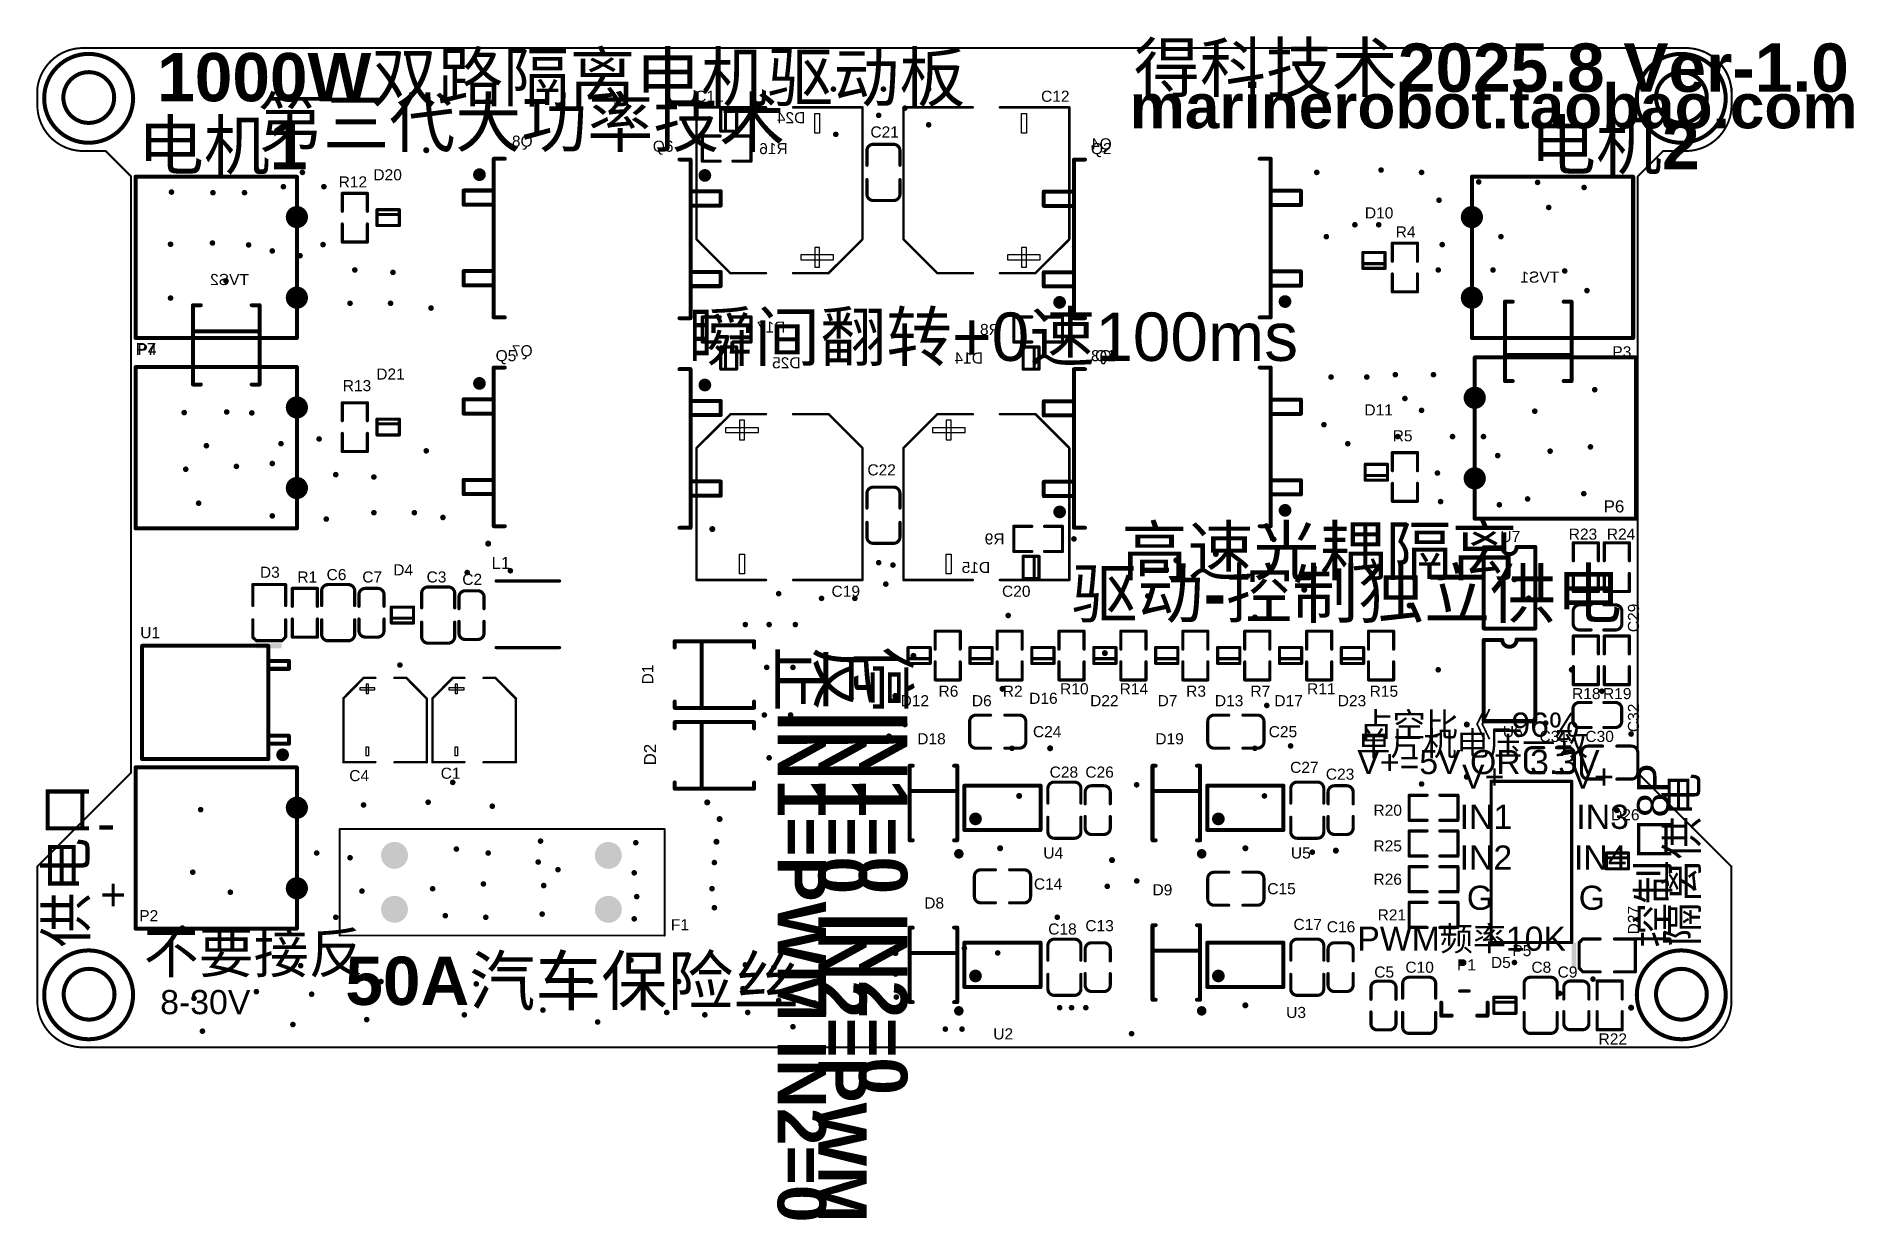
# Model space of a CAD drawing. Header units: inches. Extents: x -6 to 109, y -11 to 64.
import ezdxf

# ---------------------------------------------------------------- set-up
doc = ezdxf.new("R2010")
doc.units = ezdxf.units.IN
for name, color, linetype in [('BottomOverlay', 54, 'Continuous'), ('Mechanical1', 6, 'Continuous'), ('PadHoleLayer', 156, 'Continuous'), ('TopOverlay', 2, 'Continuous'), ('ViaHoleLayer', 16, 'Continuous')]:
    doc.layers.add(name, color=color, linetype=linetype)
doc.styles.add('Arial', font='', dxfattribs={"height": 0.2})
doc.styles.add('Arial_Bold', font='', dxfattribs={"height": 0.2})
doc.styles.get('Arial').set_extended_font_data('Arial')
doc.styles.get('Arial_Bold').set_extended_font_data('Arial', bold=True)

msp = doc.modelspace()

# ---------------------------------------------------------------- texts
at = {"layer": 'BottomOverlay', "style": 'Arial', "text_generation_flag": 2}
for s, p in [('D24', (42.78, 58.15)), ('Q8', (25.6, 56.67)), ('R16', (41.67, 56.2)), ('Q4', (62.08, 56.5)), ('TVS2', (7.73, 47.95)), ('TVS1', (90.27, 48.1)), ('R17', (41.52, 44.95)), ('R8', (55.03, 44.8)), ('Q7', (25.6, 43.46)), ('D14', (53.97, 43)), ('Q3', (62.08, 43.15)), ('D25', (42.48, 42.7)), ('R9', (55.33, 31.6)), ('D15', (54.42, 29.8))]:
    msp.add_text(s, height=0.7, dxfattribs=at).set_placement(p)
at = {"layer": 'TopOverlay'}
for s, height, style, p in [('1000W双路隔离电机驱动板', 3.048, 'Arial_Bold', (1.95, 59.53)), ('得科技术2025.8 Ver-1.0', 3.048, 'Arial_Bold', (63.48, 60.13)), ('marinerobot.taobao.com', 2.8, 'Arial_Bold', (63.21, 57.83)), ('第三代大功率技术', 3.048, 'Arial_Bold', (8.25, 56.67)), ('C11', 0.7, 'Arial', (35.84, 59.5)), ('C12', 0.7, 'Arial', (57.63, 59.5)), ('电机1', 3.048, 'Arial_Bold', (0.73, 55.24)), ('电机2', 3.048, 'Arial_Bold', (88.43, 55.24)), ('C21', 0.7, 'Arial', (46.88, 57.25)), ('Q6', 0.7, 'Arial', (33.17, 56.35)), ('Q2', 0.7, 'Arial', (60.77, 56.2)), ('D20', 0.7, 'Arial', (15.57, 54.55)), ('R12', 0.7, 'Arial', (13.38, 54.1)), ('D10', 0.7, 'Arial', (78.03, 52.15)), ('R4', 0.7, 'Arial', (79.97, 50.95)), ('瞬间翻转+0速100ms', 3.048, 'Arial', (35.4, 43.17)), ('P7', 0.762, 'Arial', (0.58, 43.54)), ('P4', 0.7, 'Arial', (0.71, 43.54)), ('Q5', 0.7, 'Arial', (23.27, 43.15)), ('Q1', 0.7, 'Arial', (61.03, 43.15)), ('P3', 0.7, 'Arial', (93.62, 43.39)), ('D21', 0.7, 'Arial', (15.75, 41.99)), ('R13', 0.7, 'Arial', (13.64, 41.26)), ('D11', 0.7, 'Arial', (78, 39.73)), ('R5', 0.7, 'Arial', (79.78, 38.1)), ('C22', 0.7, 'Arial', (46.69, 35.95)), ('P6', 0.762, 'Arial', (93.07, 33.62)), ('U7', 0.7, 'Arial', (86.57, 31.75)), ('R23', 0.7, 'Arial', (90.87, 31.9)), ('R24', 0.7, 'Arial', (93.27, 31.9)), ('D3', 0.7, 'Arial', (8.42, 29.5)), ('R1', 0.7, 'Arial', (10.78, 29.2)), ('C6', 0.7, 'Arial', (12.62, 29.35)), ('C7', 0.7, 'Arial', (14.87, 29.2)), ('D4', 0.7, 'Arial', (16.82, 29.65)), ('C3', 0.7, 'Arial', (18.92, 29.2)), ('L1', 0.762, 'Arial', (23.01, 30.05)), ('C2', 0.7, 'Arial', (21.17, 29.05)), ('C19', 0.7, 'Arial', (44.43, 28.3)), ('C20', 0.7, 'Arial', (55.17, 28.3)), ('U1', 0.7, 'Arial', (0.88, 25.69)), ('D12', 0.7, 'Arial', (48.78, 21.4)), ('R6', 0.7, 'Arial', (51.17, 22)), ('D6', 0.7, 'Arial', (53.27, 21.4)), ('R2', 0.7, 'Arial', (55.22, 22)), ('D16', 0.7, 'Arial', (56.88, 21.55)), ('R10', 0.7, 'Arial', (58.83, 22.15)), ('D22', 0.7, 'Arial', (60.72, 21.4)), ('R14', 0.7, 'Arial', (62.58, 22.15)), ('D7', 0.7, 'Arial', (64.97, 21.4)), ('R3', 0.7, 'Arial', (66.77, 22)), ('D13', 0.7, 'Arial', (68.58, 21.4)), ('R7', 0.7, 'Arial', (70.82, 22)), ('D17', 0.7, 'Arial', (72.33, 21.4)), ('R11', 0.7, 'Arial', (74.39, 22.15)), ('D23', 0.7, 'Arial', (76.32, 21.4)), ('R15', 0.7, 'Arial', (78.33, 22)), ('R18', 0.7, 'Arial', (91.08, 21.85)), ('R19', 0.7, 'Arial', (93.03, 21.85)), ('占空比《=96%', 1.524, 'Arial', (77.7, 19.48)), ('D18', 0.7, 'Arial', (49.83, 19)), ('C24', 0.7, 'Arial', (57.12, 19.45)), ('D19', 0.7, 'Arial', (64.83, 19)), ('C25', 0.7, 'Arial', (71.97, 19.45)), ('单片机电压一致', 1.524, 'Arial', (77.55, 18.29)), ('U6', 0.7, 'Arial', (86.72, 19.45)), ('C31', 0.7, 'Arial', (89.03, 19.15)), ('C30', 0.7, 'Arial', (91.92, 19.15)), ('V+=5V OR 3.3V', 1.524, 'Arial', (77.55, 17.12)), ('C4', 0.7, 'Arial', (14.05, 16.68)), ('C1', 0.7, 'Arial', (19.81, 16.83)), ('C28', 0.7, 'Arial', (58.17, 16.9)), ('C26', 0.7, 'Arial', (60.42, 16.9)), ('C27', 0.7, 'Arial', (73.32, 17.2)), ('C23', 0.7, 'Arial', (75.57, 16.77)), ('V+', 1.524, 'Arial', (84.15, 16.2)), ('V+', 1.524, 'Arial', (91.05, 16.2)), ('R20', 0.7, 'Arial', (78.57, 14.5)), ('IN1', 1.524, 'Arial', (84, 13.67)), ('IN3', 1.524, 'Arial', (91.35, 13.67)), ('D26', 0.7, 'Arial', (93.54, 14.21)), ('-', 2.54, 'Arial', (-1.85, 12.78)), ('R25', 0.7, 'Arial', (78.57, 12.25)), ('IN2', 1.524, 'Arial', (84, 11.1)), ('IN4', 1.524, 'Arial', (91.2, 11.1)), ('U4', 0.7, 'Arial', (57.77, 11.8)), ('U5', 0.7, 'Arial', (73.37, 11.8)), ('C14', 0.7, 'Arial', (57.18, 9.85)), ('R26', 0.7, 'Arial', (78.57, 10.15)), ('+', 2.03, 'Arial', (-1.65, 8.52)), ('D8', 0.7, 'Arial', (50.27, 8.65)), ('D9', 0.7, 'Arial', (64.65, 9.48)), ('C15', 0.7, 'Arial', (71.88, 9.55)), ('G', 1.52, 'Arial', (84.45, 8.57)), ('G', 1.52, 'Arial', (91.5, 8.57)), ('P2', 0.7, 'Arial', (0.82, 7.85)), ('R21', 0.7, 'Arial', (78.83, 7.9)), ('不要接反', 2.54, 'Arial_Bold', (1.1, 4.59)), ('F1', 0.7, 'Arial', (34.31, 7.28)), ('C18', 0.7, 'Arial', (58.08, 7.01)), ('C13', 0.7, 'Arial', (60.42, 7.22)), ('C17', 0.7, 'Arial', (73.53, 7.3)), ('C16', 0.7, 'Arial', (75.63, 7.15)), ('PWM频率10K', 1.524, 'Arial', (77.55, 5.99)), ('50A汽车保险丝', 3.048, 'Arial_Bold', (13.8, 2.57)), ('P5', 0.7, 'Arial', (87.32, 5.65)), ('C5', 0.7, 'Arial', (78.62, 4.3)), ('C10', 0.7, 'Arial', (80.58, 4.6)), ('P1', 0.7, 'Arial', (83.83, 4.75)), ('D5', 0.7, 'Arial', (85.97, 4.9)), ('C8', 0.7, 'Arial', (88.52, 4.6)), ('C9', 0.7, 'Arial', (90.17, 4.3)), ('U3', 0.7, 'Arial', (73.07, 1.75)), ('U2', 0.7, 'Arial', (54.62, 0.4)), ('R22', 0.7, 'Arial', (92.75, 0.08))]:
    msp.add_text(s, height=height, dxfattribs=dict(at, style=style)).set_placement(p)
for s, height, rotation, style, p in [('高速光耦隔离', 3.048, 360, 'Arial_Bold', (62.7, 29.67)), ('驱动-控制独立供电', 3.048, 360, 'Arial_Bold', (59.55, 26.98)), ('C29', 0.7, 90, 'Arial', (95.3, 26.07)), ('正IN1=PWM IN2=0', 3.048, 270, 'Arial_Bold', (41.03, 25.2)), ('反IN1=0 IN2=PWM', 3.048, 270, 'Arial_Bold', (43.6, 25.2)), ('停IN1=0 IN2=0', 3.048, 270, 'Arial_Bold', (46.16, 25.2)), ('D1', 0.7, 90, 'Arial', (33.2, 22.78)), ('C32', 0.7, 90, 'Arial', (95.3, 19.77)), ('D2', 0.762, 90, 'Arial', (33.38, 17.67)), ('控制口8P', 2, 90, 'Arial', (97.18, 6.2)), ('供电口', 2.54, 90, 'Arial_Bold', (-2.53, 6.2)), ('隔离供电', 2, 90, 'Arial', (98.99, 6.29)), ('D27', 0.7, 90, 'Arial', (95.3, 7.02)), ('8-30V', 1.524, 360, 'Arial', (2.14, 1.99))]:
    msp.add_text(s, height=height, rotation=rotation, dxfattribs=dict(at, style=style)).set_placement(p)

# ---------------------------------------------------------------- blocks, each defined once
blk = doc.blocks.new('POWER_2P_3_96_1')
at = {"layer": 'PadHoleLayer'}
h = blk.add_hatch(color=156, dxfattribs=at)
edge = h.paths.add_edge_path()
edge.add_arc((4.7498, 2.2352), 0.7, 0, 360)
h = blk.add_hatch(color=156, dxfattribs=at)
edge = h.paths.add_edge_path()
edge.add_arc((4.7498, -2.8448), 0.7, 0, 360)
at = {"layer": 'TopOverlay', "const_width": 0.254}
for points in [[(-5.4102, 4.7752), (4.7498, 4.7752)], [(-5.4102, -5.3848), (-5.4102, 4.7752)], [(4.7498, -5.3848), (4.7498, 4.7752)], [(-5.4102, -5.3848), (4.7498, -5.3848)]]:
    blk.add_lwpolyline(points, dxfattribs=at)
at = {"layer": 'TopOverlay', "const_width": 0.127}
for points in [[(-5.4737, 4.7752, 1), (-5.3467, 4.7752, 1)], [(-5.4737, 4.7752, 1), (-5.3467, 4.7752, 1)], [(4.6863, 4.7752, 1), (4.8133, 4.7752, 1)], [(4.6863, 4.7752, 1), (4.8133, 4.7752, 1)], [(-5.4737, -5.3848, 1), (-5.3467, -5.3848, 1)], [(-5.4737, -5.3848, 1), (-5.3467, -5.3848, 1)], [(4.6863, -5.3848, 1), (4.8133, -5.3848, 1)], [(4.6863, -5.3848, 1), (4.8133, -5.3848, 1)]]:
    blk.add_lwpolyline(points, format="xyb", close=True, dxfattribs=at)
blk = doc.blocks.new('POWER_2P_3_96_2')
at = {"layer": 'PadHoleLayer'}
h = blk.add_hatch(color=156, dxfattribs=at)
edge = h.paths.add_edge_path()
edge.add_arc((4.7498, 2.2352), 0.7, 0, 360)
h = blk.add_hatch(color=156, dxfattribs=at)
edge = h.paths.add_edge_path()
edge.add_arc((4.7498, -2.8448), 0.7, 0, 360)
at = {"layer": 'TopOverlay', "const_width": 0.254}
for points in [[(4.7498, 4.7752), (-5.4102, 4.7752)], [(-5.4102, 4.7752), (-5.4102, -5.3848)], [(4.7498, 4.7752), (4.7498, -5.3848)], [(4.7498, -5.3848), (-5.4102, -5.3848)]]:
    blk.add_lwpolyline(points, dxfattribs=at)
at = {"layer": 'TopOverlay', "const_width": 0.127}
for points in [[(-5.4737, 4.7752, 1), (-5.3467, 4.7752, 1)], [(-5.4737, 4.7752, 1), (-5.3467, 4.7752, 1)], [(4.6863, 4.7752, 1), (4.8133, 4.7752, 1)], [(4.6863, 4.7752, 1), (4.8133, 4.7752, 1)], [(-5.4737, -5.3848, 1), (-5.3467, -5.3848, 1)], [(-5.4737, -5.3848, 1), (-5.3467, -5.3848, 1)], [(4.6863, -5.3848, 1), (4.8133, -5.3848, 1)], [(4.6863, -5.3848, 1), (4.8133, -5.3848, 1)]]:
    blk.add_lwpolyline(points, format="xyb", close=True, dxfattribs=at)
blk = doc.blocks.new('47UH_4030_3')
at = {"layer": 'TopOverlay', "const_width": 0.203}
for points in [[(2, 2.1), (-2, 2.1)], [(2, -2.1), (-2, -2.1)]]:
    blk.add_lwpolyline(points, dxfattribs=at)
at = {"layer": 'TopOverlay', "const_width": 0.102}
for points in [[(-2.05, 2.1, 1), (-1.95, 2.1, 1)], [(1.95, 2.1, 1), (2.05, 2.1, 1)], [(-2.05, -2.1, 1), (-1.95, -2.1, 1)], [(1.95, -2.1, 1), (2.05, -2.1, 1)]]:
    blk.add_lwpolyline(points, format="xyb", close=True, dxfattribs=at)
blk = doc.blocks.new('LC_SMB_DO_214AA__S1_4')
at = {"layer": 'TopOverlay', "const_width": 0.254}
for points in [[(-2.5, 1.7), (-2.5, 2.1)], [(-2.5, 2.1), (2.5, 2.1)], [(-0.8, -2.1), (-0.8, 2.1)], [(2.5, 1.7), (2.5, 2.1)], [(-2.5, -2.1), (-2.5, -1.7)], [(-2.5, -2.1), (2.5, -2.1)], [(2.5, -2.1), (2.5, -1.7)]]:
    blk.add_lwpolyline(points, dxfattribs=at)
at = {"layer": 'TopOverlay', "const_width": 0.127}
for points in [[(-2.56, 2.1, 1), (-2.44, 2.1, 1)], [(-2.56, 2.1, 1), (-2.44, 2.1, 1)], [(-2.56, 1.7, 1), (-2.44, 1.7, 1)], [(-0.86, 2.1, 1), (-0.74, 2.1, 1)], [(2.44, 2.1, 1), (2.56, 2.1, 1)], [(2.44, 2.1, 1), (2.56, 2.1, 1)], [(2.44, 1.7, 1), (2.56, 1.7, 1)], [(-2.56, -1.7, 1), (-2.44, -1.7, 1)], [(-2.56, -2.1, 1), (-2.44, -2.1, 1)], [(-2.56, -2.1, 1), (-2.44, -2.1, 1)], [(-0.86, -2.1, 1), (-0.74, -2.1, 1)], [(2.44, -1.7, 1), (2.56, -1.7, 1)], [(2.44, -2.1, 1), (2.56, -2.1, 1)], [(2.44, -2.1, 1), (2.56, -2.1, 1)]]:
    blk.add_lwpolyline(points, format="xyb", close=True, dxfattribs=at)
blk = doc.blocks.new('HCPL_0630_5')
at = {"layer": 'TopOverlay', "const_width": 0.254}
for points in [[(-10.63, -27.95), (-15.77, -27.95)], [(-15.77, -29.12), (-15.77, -27.95)], [(-10.63, -31.19), (-10.63, -27.95)], [(-15.75, -31.19), (-15.75, -30.03)], [(-10.63, -31.19), (-15.75, -31.19)]]:
    blk.add_lwpolyline(points, dxfattribs=at)
at = {"layer": 'TopOverlay', "const_width": 0.127}
for points in [[(-15.84, -27.95, 1), (-15.71, -27.95, 1)], [(-15.84, -27.95, 1), (-15.71, -27.95, 1)], [(-10.7, -27.95, 1), (-10.57, -27.95, 1)], [(-10.7, -27.95, 1), (-10.57, -27.95, 1)], [(-15.84, -29.12, 1), (-15.71, -29.12, 1)], [(-15.84, -29.12, 1), (-15.71, -29.12, 1)], [(-15.81, -30.03, 1), (-15.68, -30.03, 1)], [(-15.81, -30.03, 1), (-15.68, -30.03, 1)], [(-15.81, -31.19, 1), (-15.68, -31.19, 1)], [(-15.81, -31.19, 1), (-15.68, -31.19, 1)], [(-10.7, -31.19, 1), (-10.57, -31.19, 1)], [(-10.7, -31.19, 1), (-10.57, -31.19, 1)]]:
    blk.add_lwpolyline(points, format="xyb", close=True, dxfattribs=at)
at = {"layer": 'TopOverlay', "const_width": 0.254}
blk.add_lwpolyline([(-15.77, -29.12, -0.972393), (-15.75, -30.03)], format="xyb", dxfattribs=at)
blk = doc.blocks.new('HCPL_0630_6')
at = {"layer": 'TopOverlay', "const_width": 0.254}
for points in [[(-10.63, -27.95), (-15.77, -27.95)], [(-15.77, -29.12), (-15.77, -27.95)], [(-10.63, -31.19), (-10.63, -27.95)], [(-15.75, -31.19), (-15.75, -30.03)], [(-10.63, -31.19), (-15.75, -31.19)]]:
    blk.add_lwpolyline(points, dxfattribs=at)
at = {"layer": 'TopOverlay', "const_width": 0.127}
for points in [[(-15.84, -27.95, 1), (-15.71, -27.95, 1)], [(-15.84, -27.95, 1), (-15.71, -27.95, 1)], [(-10.7, -27.95, 1), (-10.57, -27.95, 1)], [(-10.7, -27.95, 1), (-10.57, -27.95, 1)], [(-15.84, -29.12, 1), (-15.71, -29.12, 1)], [(-15.84, -29.12, 1), (-15.71, -29.12, 1)], [(-15.81, -30.03, 1), (-15.68, -30.03, 1)], [(-15.81, -30.03, 1), (-15.68, -30.03, 1)], [(-15.81, -31.19, 1), (-15.68, -31.19, 1)], [(-15.81, -31.19, 1), (-15.68, -31.19, 1)], [(-10.7, -31.19, 1), (-10.57, -31.19, 1)], [(-10.7, -31.19, 1), (-10.57, -31.19, 1)]]:
    blk.add_lwpolyline(points, format="xyb", close=True, dxfattribs=at)
at = {"layer": 'TopOverlay', "const_width": 0.254}
blk.add_lwpolyline([(-15.77, -29.12, -0.972393), (-15.75, -30.03)], format="xyb", dxfattribs=at)
blk = doc.blocks.new('LC_SOIC_8_150____7')
at = {"layer": 'TopOverlay', "const_width": 0.254}
for points in [[(-2.4, 1.4), (2.4, 1.4)], [(-2.4, -1.4), (-2.4, 1.4)], [(2.4, -1.4), (2.4, 1.4)], [(-2.4, -1.4), (2.4, -1.4)]]:
    blk.add_lwpolyline(points, dxfattribs=at)
at = {"layer": 'TopOverlay'}
for points, const_width in [([(-2.46, 1.4, 1), (-2.34, 1.4, 1)], 0.127), ([(-2.46, 1.4, 1), (-2.34, 1.4, 1)], 0.127), ([(2.34, 1.4, 1), (2.46, 1.4, 1)], 0.127), ([(2.34, 1.4, 1), (2.46, 1.4, 1)], 0.127), ([(-1.5, -0.7, 1), (-1.9, -0.7, 1)], 0.4), ([(-2, -0.7, 1), (-1.8, -0.7, 1)], 0.2), ([(-1.6, -0.7, 1), (-1.4, -0.7, 1)], 0.2), ([(-2.46, -1.4, 1), (-2.34, -1.4, 1)], 0.127), ([(-2.46, -1.4, 1), (-2.34, -1.4, 1)], 0.127), ([(2.34, -1.4, 1), (2.46, -1.4, 1)], 0.127), ([(2.34, -1.4, 1), (2.46, -1.4, 1)], 0.127), ([(-2.6, -2.9, 1), (-2.9, -2.9, 1)], 0.3), ([(-2.97, -2.9, 1), (-2.83, -2.9, 1)], 0.15), ([(-2.67, -2.9, 1), (-2.53, -2.9, 1)], 0.15)]:
    blk.add_lwpolyline(points, format="xyb", close=True, dxfattribs=dict(at, const_width=const_width))
blk = doc.blocks.new('LC_SOIC_8_150____8')
at = {"layer": 'TopOverlay', "const_width": 0.254}
for points in [[(-2.4, 1.4), (2.4, 1.4)], [(-2.4, -1.4), (-2.4, 1.4)], [(2.4, -1.4), (2.4, 1.4)], [(-2.4, -1.4), (2.4, -1.4)]]:
    blk.add_lwpolyline(points, dxfattribs=at)
at = {"layer": 'TopOverlay'}
for points, const_width in [([(-2.46, 1.4, 1), (-2.34, 1.4, 1)], 0.127), ([(-2.46, 1.4, 1), (-2.34, 1.4, 1)], 0.127), ([(2.34, 1.4, 1), (2.46, 1.4, 1)], 0.127), ([(2.34, 1.4, 1), (2.46, 1.4, 1)], 0.127), ([(-1.5, -0.7, 1), (-1.9, -0.7, 1)], 0.4), ([(-2, -0.7, 1), (-1.8, -0.7, 1)], 0.2), ([(-1.6, -0.7, 1), (-1.4, -0.7, 1)], 0.2), ([(-2.46, -1.4, 1), (-2.34, -1.4, 1)], 0.127), ([(-2.46, -1.4, 1), (-2.34, -1.4, 1)], 0.127), ([(2.34, -1.4, 1), (2.46, -1.4, 1)], 0.127), ([(2.34, -1.4, 1), (2.46, -1.4, 1)], 0.127), ([(-2.6, -2.9, 1), (-2.9, -2.9, 1)], 0.3), ([(-2.97, -2.9, 1), (-2.83, -2.9, 1)], 0.15), ([(-2.67, -2.9, 1), (-2.53, -2.9, 1)], 0.15)]:
    blk.add_lwpolyline(points, format="xyb", close=True, dxfattribs=dict(at, const_width=const_width))
blk = doc.blocks.new('LC_SOIC_8_150____9')
at = {"layer": 'TopOverlay', "const_width": 0.254}
for points in [[(-2.4, 1.4), (2.4, 1.4)], [(-2.4, -1.4), (-2.4, 1.4)], [(2.4, -1.4), (2.4, 1.4)], [(-2.4, -1.4), (2.4, -1.4)]]:
    blk.add_lwpolyline(points, dxfattribs=at)
at = {"layer": 'TopOverlay'}
for points, const_width in [([(-2.46, 1.4, 1), (-2.34, 1.4, 1)], 0.127), ([(-2.46, 1.4, 1), (-2.34, 1.4, 1)], 0.127), ([(2.34, 1.4, 1), (2.46, 1.4, 1)], 0.127), ([(2.34, 1.4, 1), (2.46, 1.4, 1)], 0.127), ([(-1.5, -0.7, 1), (-1.9, -0.7, 1)], 0.4), ([(-2, -0.7, 1), (-1.8, -0.7, 1)], 0.2), ([(-1.6, -0.7, 1), (-1.4, -0.7, 1)], 0.2), ([(-2.46, -1.4, 1), (-2.34, -1.4, 1)], 0.127), ([(-2.46, -1.4, 1), (-2.34, -1.4, 1)], 0.127), ([(2.34, -1.4, 1), (2.46, -1.4, 1)], 0.127), ([(2.34, -1.4, 1), (2.46, -1.4, 1)], 0.127), ([(-2.6, -2.9, 1), (-2.9, -2.9, 1)], 0.3), ([(-2.97, -2.9, 1), (-2.83, -2.9, 1)], 0.15), ([(-2.67, -2.9, 1), (-2.53, -2.9, 1)], 0.15)]:
    blk.add_lwpolyline(points, format="xyb", close=True, dxfattribs=dict(at, const_width=const_width))
blk = doc.blocks.new('LC_SOIC_8_150____10')
at = {"layer": 'TopOverlay', "const_width": 0.254}
for points in [[(-2.4, 1.4), (2.4, 1.4)], [(-2.4, -1.4), (-2.4, 1.4)], [(2.4, -1.4), (2.4, 1.4)], [(-2.4, -1.4), (2.4, -1.4)]]:
    blk.add_lwpolyline(points, dxfattribs=at)
at = {"layer": 'TopOverlay'}
for points, const_width in [([(-2.46, 1.4, 1), (-2.34, 1.4, 1)], 0.127), ([(-2.46, 1.4, 1), (-2.34, 1.4, 1)], 0.127), ([(2.34, 1.4, 1), (2.46, 1.4, 1)], 0.127), ([(2.34, 1.4, 1), (2.46, 1.4, 1)], 0.127), ([(-1.5, -0.7, 1), (-1.9, -0.7, 1)], 0.4), ([(-2, -0.7, 1), (-1.8, -0.7, 1)], 0.2), ([(-1.6, -0.7, 1), (-1.4, -0.7, 1)], 0.2), ([(-2.46, -1.4, 1), (-2.34, -1.4, 1)], 0.127), ([(-2.46, -1.4, 1), (-2.34, -1.4, 1)], 0.127), ([(2.34, -1.4, 1), (2.46, -1.4, 1)], 0.127), ([(2.34, -1.4, 1), (2.46, -1.4, 1)], 0.127), ([(-2.6, -2.9, 1), (-2.9, -2.9, 1)], 0.3), ([(-2.97, -2.9, 1), (-2.83, -2.9, 1)], 0.15), ([(-2.67, -2.9, 1), (-2.53, -2.9, 1)], 0.15)]:
    blk.add_lwpolyline(points, format="xyb", close=True, dxfattribs=dict(at, const_width=const_width))
blk = doc.blocks.new('LC_TO_252_2_11')
at = {"layer": 'TopOverlay', "const_width": 0.254}
for points in [[(-10.75, 3.57), (-2.8, 3.57)], [(-10.75, -3.57), (-10.75, 3.57)], [(-2.8, -3.57), (-2.8, 3.57)], [(-2.8, 2.62), (-1.5, 2.62)], [(-1.5, 2.12), (-1.5, 2.62)], [(-2.8, 2.12), (-1.5, 2.12)], [(-2.8, -2.1), (-1.5, -2.1)], [(-1.5, -2.6), (-1.5, -2.1)], [(-2.8, -2.6), (-1.5, -2.6)], [(-10.75, -3.57), (-2.8, -3.57)]]:
    blk.add_lwpolyline(points, dxfattribs=at)
at = {"layer": 'TopOverlay'}
for points, const_width in [([(-10.81, 3.57, 1), (-10.69, 3.57, 1)], 0.127), ([(-10.81, 3.57, 1), (-10.69, 3.57, 1)], 0.127), ([(-2.86, 3.57, 1), (-2.74, 3.57, 1)], 0.127), ([(-2.86, 3.57, 1), (-2.74, 3.57, 1)], 0.127), ([(-2.87, 2.62, 1), (-2.74, 2.62, 1)], 0.127), ([(-1.57, 2.62, 1), (-1.44, 2.62, 1)], 0.127), ([(-1.57, 2.62, 1), (-1.44, 2.62, 1)], 0.127), ([(-2.87, 2.12, 1), (-2.74, 2.12, 1)], 0.127), ([(-1.57, 2.12, 1), (-1.44, 2.12, 1)], 0.127), ([(-1.57, 2.12, 1), (-1.44, 2.12, 1)], 0.127), ([(-2.86, -2.1, 1), (-2.74, -2.1, 1)], 0.127), ([(-1.56, -2.1, 1), (-1.44, -2.1, 1)], 0.127), ([(-1.56, -2.1, 1), (-1.44, -2.1, 1)], 0.127), ([(-2.86, -2.6, 1), (-2.74, -2.6, 1)], 0.127), ([(-1.7, -3.3, 1), (-2.1, -3.3, 1)], 0.4), ([(-2.2, -3.3, 1), (-2, -3.3, 1)], 0.2), ([(-1.8, -3.3, 1), (-1.6, -3.3, 1)], 0.2), ([(-1.56, -2.6, 1), (-1.44, -2.6, 1)], 0.127), ([(-1.56, -2.6, 1), (-1.44, -2.6, 1)], 0.127), ([(-10.81, -3.57, 1), (-10.69, -3.57, 1)], 0.127), ([(-10.81, -3.57, 1), (-10.69, -3.57, 1)], 0.127), ([(-2.86, -3.57, 1), (-2.74, -3.57, 1)], 0.127), ([(-2.86, -3.57, 1), (-2.74, -3.57, 1)], 0.127)]:
    blk.add_lwpolyline(points, format="xyb", close=True, dxfattribs=dict(at, const_width=const_width))
blk = doc.blocks.new('LC_SMBF_S1_B_12')
at = {"layer": 'BottomOverlay', "const_width": 0.254}
for points in [[(-2.5, 1.6), (-2.5, 2.1)], [(2.5, 2.1), (-2.5, 2.1)], [(-0.85, -2.1), (-0.85, 2.1)], [(2.5, 1.6), (2.5, 2.1)], [(-2.5, -2.1), (-2.5, -1.6)], [(2.5, -2.1), (-2.5, -2.1)], [(2.5, -2.1), (2.5, -1.6)]]:
    blk.add_lwpolyline(points, dxfattribs=at)
at = {"layer": 'BottomOverlay', "const_width": 0.127}
for points in [[(-2.56, 2.1, 1), (-2.44, 2.1, 1)], [(-2.56, 2.1, 1), (-2.44, 2.1, 1)], [(-2.56, 1.6, 1), (-2.44, 1.6, 1)], [(-0.91, 2.1, 1), (-0.79, 2.1, 1)], [(2.44, 2.1, 1), (2.56, 2.1, 1)], [(2.44, 2.1, 1), (2.56, 2.1, 1)], [(2.44, 1.6, 1), (2.56, 1.6, 1)], [(-2.56, -1.6, 1), (-2.44, -1.6, 1)], [(-2.56, -2.1, 1), (-2.44, -2.1, 1)], [(-2.56, -2.1, 1), (-2.44, -2.1, 1)], [(-0.91, -2.1, 1), (-0.79, -2.1, 1)], [(2.44, -1.6, 1), (2.56, -1.6, 1)], [(2.44, -2.1, 1), (2.56, -2.1, 1)], [(2.44, -2.1, 1), (2.56, -2.1, 1)]]:
    blk.add_lwpolyline(points, format="xyb", close=True, dxfattribs=at)
blk = doc.blocks.new('LC_SMBF_S1_B_13')
at = {"layer": 'BottomOverlay', "const_width": 0.254}
for points in [[(-2.5, 2.1), (-2.5, 1.6)], [(-2.5, 2.1), (2.5, 2.1)], [(-0.85, 2.1), (-0.85, -2.1)], [(2.5, 2.1), (2.5, 1.6)], [(-2.5, -1.6), (-2.5, -2.1)], [(-2.5, -2.1), (2.5, -2.1)], [(2.5, -1.6), (2.5, -2.1)]]:
    blk.add_lwpolyline(points, dxfattribs=at)
at = {"layer": 'BottomOverlay', "const_width": 0.127}
for points in [[(-2.56, 2.1, 1), (-2.44, 2.1, 1)], [(-2.56, 2.1, 1), (-2.44, 2.1, 1)], [(-2.56, 1.6, 1), (-2.44, 1.6, 1)], [(-0.91, 2.1, 1), (-0.79, 2.1, 1)], [(2.44, 2.1, 1), (2.56, 2.1, 1)], [(2.44, 2.1, 1), (2.56, 2.1, 1)], [(2.44, 1.6, 1), (2.56, 1.6, 1)], [(-2.56, -1.6, 1), (-2.44, -1.6, 1)], [(-2.56, -2.1, 1), (-2.44, -2.1, 1)], [(-2.56, -2.1, 1), (-2.44, -2.1, 1)], [(-0.91, -2.1, 1), (-0.79, -2.1, 1)], [(2.44, -1.6, 1), (2.56, -1.6, 1)], [(2.44, -2.1, 1), (2.56, -2.1, 1)], [(2.44, -2.1, 1), (2.56, -2.1, 1)]]:
    blk.add_lwpolyline(points, format="xyb", close=True, dxfattribs=at)
blk = doc.blocks.new('LC_0603_R_14')
at = {"layer": 'TopOverlay', "const_width": 0.2}
for points in [[(-1.53, 0.79), (-0.4, 0.79)], [(-1.53, -0.79), (-1.53, 0.79)], [(0.4, 0.79), (1.54, 0.79)], [(1.54, -0.79), (1.54, 0.79)], [(-1.53, -0.79), (-0.4, -0.79)], [(0.4, -0.79), (1.54, -0.79)]]:
    blk.add_lwpolyline(points, dxfattribs=at)
at = {"layer": 'TopOverlay', "const_width": 0.1}
for points in [[(-1.58, 0.79, 1), (-1.48, 0.79, 1)], [(-1.58, 0.79, 1), (-1.48, 0.79, 1)], [(-0.45, 0.79, 1), (-0.35, 0.79, 1)], [(0.35, 0.79, 1), (0.45, 0.79, 1)], [(1.49, 0.79, 1), (1.59, 0.79, 1)], [(1.49, 0.79, 1), (1.59, 0.79, 1)], [(-1.58, -0.79, 1), (-1.48, -0.79, 1)], [(-1.58, -0.79, 1), (-1.48, -0.79, 1)], [(-0.45, -0.79, 1), (-0.35, -0.79, 1)], [(0.35, -0.79, 1), (0.45, -0.79, 1)], [(1.49, -0.79, 1), (1.59, -0.79, 1)], [(1.49, -0.79, 1), (1.59, -0.79, 1)]]:
    blk.add_lwpolyline(points, format="xyb", close=True, dxfattribs=at)
blk = doc.blocks.new('LC_0603_R_15')
at = {"layer": 'TopOverlay', "const_width": 0.2}
for points in [[(-1.53, 0.79), (-0.4, 0.79)], [(-1.53, -0.79), (-1.53, 0.79)], [(0.4, 0.79), (1.54, 0.79)], [(1.54, -0.79), (1.54, 0.79)], [(-1.53, -0.79), (-0.4, -0.79)], [(0.4, -0.79), (1.54, -0.79)]]:
    blk.add_lwpolyline(points, dxfattribs=at)
at = {"layer": 'TopOverlay', "const_width": 0.1}
for points in [[(-1.58, 0.79, 1), (-1.48, 0.79, 1)], [(-1.58, 0.79, 1), (-1.48, 0.79, 1)], [(-0.45, 0.79, 1), (-0.35, 0.79, 1)], [(0.35, 0.79, 1), (0.45, 0.79, 1)], [(1.49, 0.79, 1), (1.59, 0.79, 1)], [(1.49, 0.79, 1), (1.59, 0.79, 1)], [(-1.58, -0.79, 1), (-1.48, -0.79, 1)], [(-1.58, -0.79, 1), (-1.48, -0.79, 1)], [(-0.45, -0.79, 1), (-0.35, -0.79, 1)], [(0.35, -0.79, 1), (0.45, -0.79, 1)], [(1.49, -0.79, 1), (1.59, -0.79, 1)], [(1.49, -0.79, 1), (1.59, -0.79, 1)]]:
    blk.add_lwpolyline(points, format="xyb", close=True, dxfattribs=at)
blk = doc.blocks.new('LC_0603_R_16')
at = {"layer": 'TopOverlay', "const_width": 0.2}
for points in [[(-0.4, 0.79), (-1.53, 0.79)], [(-1.53, -0.79), (-1.53, 0.79)], [(1.54, 0.79), (0.4, 0.79)], [(1.54, -0.79), (1.54, 0.79)], [(-0.4, -0.79), (-1.53, -0.79)], [(1.54, -0.79), (0.4, -0.79)]]:
    blk.add_lwpolyline(points, dxfattribs=at)
at = {"layer": 'TopOverlay', "const_width": 0.1}
for points in [[(-1.58, 0.79, 1), (-1.48, 0.79, 1)], [(-1.58, 0.79, 1), (-1.48, 0.79, 1)], [(-0.45, 0.79, 1), (-0.35, 0.79, 1)], [(0.35, 0.79, 1), (0.45, 0.79, 1)], [(1.49, 0.79, 1), (1.59, 0.79, 1)], [(1.49, 0.79, 1), (1.59, 0.79, 1)], [(-1.58, -0.79, 1), (-1.48, -0.79, 1)], [(-1.58, -0.79, 1), (-1.48, -0.79, 1)], [(-0.45, -0.79, 1), (-0.35, -0.79, 1)], [(0.35, -0.79, 1), (0.45, -0.79, 1)], [(1.49, -0.79, 1), (1.59, -0.79, 1)], [(1.49, -0.79, 1), (1.59, -0.79, 1)]]:
    blk.add_lwpolyline(points, format="xyb", close=True, dxfattribs=at)
blk = doc.blocks.new('LC_0603_R_17')
at = {"layer": 'TopOverlay', "const_width": 0.2}
for points in [[(-0.4, 0.79), (-1.53, 0.79)], [(-1.53, -0.79), (-1.53, 0.79)], [(1.54, 0.79), (0.4, 0.79)], [(1.54, -0.79), (1.54, 0.79)], [(-0.4, -0.79), (-1.53, -0.79)], [(1.54, -0.79), (0.4, -0.79)]]:
    blk.add_lwpolyline(points, dxfattribs=at)
at = {"layer": 'TopOverlay', "const_width": 0.1}
for points in [[(-1.58, 0.79, 1), (-1.48, 0.79, 1)], [(-1.58, 0.79, 1), (-1.48, 0.79, 1)], [(-0.45, 0.79, 1), (-0.35, 0.79, 1)], [(0.35, 0.79, 1), (0.45, 0.79, 1)], [(1.49, 0.79, 1), (1.59, 0.79, 1)], [(1.49, 0.79, 1), (1.59, 0.79, 1)], [(-1.58, -0.79, 1), (-1.48, -0.79, 1)], [(-1.58, -0.79, 1), (-1.48, -0.79, 1)], [(-0.45, -0.79, 1), (-0.35, -0.79, 1)], [(0.35, -0.79, 1), (0.45, -0.79, 1)], [(1.49, -0.79, 1), (1.59, -0.79, 1)], [(1.49, -0.79, 1), (1.59, -0.79, 1)]]:
    blk.add_lwpolyline(points, format="xyb", close=True, dxfattribs=at)
blk = doc.blocks.new('LC_0603_R_18')
at = {"layer": 'TopOverlay', "const_width": 0.2}
for points in [[(-0.4, 0.79), (-1.53, 0.79)], [(-1.53, -0.79), (-1.53, 0.79)], [(1.54, 0.79), (0.4, 0.79)], [(1.54, -0.79), (1.54, 0.79)], [(-0.4, -0.79), (-1.53, -0.79)], [(1.54, -0.79), (0.4, -0.79)]]:
    blk.add_lwpolyline(points, dxfattribs=at)
at = {"layer": 'TopOverlay', "const_width": 0.1}
for points in [[(-1.58, 0.79, 1), (-1.48, 0.79, 1)], [(-1.58, 0.79, 1), (-1.48, 0.79, 1)], [(-0.45, 0.79, 1), (-0.35, 0.79, 1)], [(0.35, 0.79, 1), (0.45, 0.79, 1)], [(1.49, 0.79, 1), (1.59, 0.79, 1)], [(1.49, 0.79, 1), (1.59, 0.79, 1)], [(-1.58, -0.79, 1), (-1.48, -0.79, 1)], [(-1.58, -0.79, 1), (-1.48, -0.79, 1)], [(-0.45, -0.79, 1), (-0.35, -0.79, 1)], [(0.35, -0.79, 1), (0.45, -0.79, 1)], [(1.49, -0.79, 1), (1.59, -0.79, 1)], [(1.49, -0.79, 1), (1.59, -0.79, 1)]]:
    blk.add_lwpolyline(points, format="xyb", close=True, dxfattribs=at)
blk = doc.blocks.new('LC_0603_R_19')
at = {"layer": 'TopOverlay', "const_width": 0.2}
for points in [[(-1.53, 0.79), (-0.4, 0.79)], [(-1.53, -0.79), (-1.53, 0.79)], [(0.4, 0.79), (1.54, 0.79)], [(1.54, -0.79), (1.54, 0.79)], [(-1.53, -0.79), (-0.4, -0.79)], [(0.4, -0.79), (1.54, -0.79)]]:
    blk.add_lwpolyline(points, dxfattribs=at)
at = {"layer": 'TopOverlay', "const_width": 0.1}
for points in [[(-1.58, 0.79, 1), (-1.48, 0.79, 1)], [(-1.58, 0.79, 1), (-1.48, 0.79, 1)], [(-0.45, 0.79, 1), (-0.35, 0.79, 1)], [(0.35, 0.79, 1), (0.45, 0.79, 1)], [(1.49, 0.79, 1), (1.59, 0.79, 1)], [(1.49, 0.79, 1), (1.59, 0.79, 1)], [(-1.58, -0.79, 1), (-1.48, -0.79, 1)], [(-1.58, -0.79, 1), (-1.48, -0.79, 1)], [(-0.45, -0.79, 1), (-0.35, -0.79, 1)], [(0.35, -0.79, 1), (0.45, -0.79, 1)], [(1.49, -0.79, 1), (1.59, -0.79, 1)], [(1.49, -0.79, 1), (1.59, -0.79, 1)]]:
    blk.add_lwpolyline(points, format="xyb", close=True, dxfattribs=at)
blk = doc.blocks.new('LC_0603_R_20')
at = {"layer": 'TopOverlay', "const_width": 0.2}
for points in [[(-1.53, 0.79), (-0.4, 0.79)], [(-1.53, -0.79), (-1.53, 0.79)], [(0.4, 0.79), (1.54, 0.79)], [(1.54, -0.79), (1.54, 0.79)], [(-1.53, -0.79), (-0.4, -0.79)], [(0.4, -0.79), (1.54, -0.79)]]:
    blk.add_lwpolyline(points, dxfattribs=at)
at = {"layer": 'TopOverlay', "const_width": 0.1}
for points in [[(-1.58, 0.79, 1), (-1.48, 0.79, 1)], [(-1.58, 0.79, 1), (-1.48, 0.79, 1)], [(-0.45, 0.79, 1), (-0.35, 0.79, 1)], [(0.35, 0.79, 1), (0.45, 0.79, 1)], [(1.49, 0.79, 1), (1.59, 0.79, 1)], [(1.49, 0.79, 1), (1.59, 0.79, 1)], [(-1.58, -0.79, 1), (-1.48, -0.79, 1)], [(-1.58, -0.79, 1), (-1.48, -0.79, 1)], [(-0.45, -0.79, 1), (-0.35, -0.79, 1)], [(0.35, -0.79, 1), (0.45, -0.79, 1)], [(1.49, -0.79, 1), (1.59, -0.79, 1)], [(1.49, -0.79, 1), (1.59, -0.79, 1)]]:
    blk.add_lwpolyline(points, format="xyb", close=True, dxfattribs=at)
blk = doc.blocks.new('LC_0603_R_21')
at = {"layer": 'TopOverlay', "const_width": 0.2}
for points in [[(-0.4, 0.79), (-1.53, 0.79)], [(-1.53, -0.79), (-1.53, 0.79)], [(1.54, 0.79), (0.4, 0.79)], [(1.54, -0.79), (1.54, 0.79)], [(-0.4, -0.79), (-1.53, -0.79)], [(1.54, -0.79), (0.4, -0.79)]]:
    blk.add_lwpolyline(points, dxfattribs=at)
at = {"layer": 'TopOverlay', "const_width": 0.1}
for points in [[(-1.58, 0.79, 1), (-1.48, 0.79, 1)], [(-1.58, 0.79, 1), (-1.48, 0.79, 1)], [(-0.45, 0.79, 1), (-0.35, 0.79, 1)], [(0.35, 0.79, 1), (0.45, 0.79, 1)], [(1.49, 0.79, 1), (1.59, 0.79, 1)], [(1.49, 0.79, 1), (1.59, 0.79, 1)], [(-1.58, -0.79, 1), (-1.48, -0.79, 1)], [(-1.58, -0.79, 1), (-1.48, -0.79, 1)], [(-0.45, -0.79, 1), (-0.35, -0.79, 1)], [(0.35, -0.79, 1), (0.45, -0.79, 1)], [(1.49, -0.79, 1), (1.59, -0.79, 1)], [(1.49, -0.79, 1), (1.59, -0.79, 1)]]:
    blk.add_lwpolyline(points, format="xyb", close=True, dxfattribs=at)
blk = doc.blocks.new('LC_0603_R_22')
at = {"layer": 'TopOverlay', "const_width": 0.2}
for points in [[(-0.4, 0.79), (-1.53, 0.79)], [(-1.53, -0.79), (-1.53, 0.79)], [(1.54, 0.79), (0.4, 0.79)], [(1.54, -0.79), (1.54, 0.79)], [(-0.4, -0.79), (-1.53, -0.79)], [(1.54, -0.79), (0.4, -0.79)]]:
    blk.add_lwpolyline(points, dxfattribs=at)
at = {"layer": 'TopOverlay', "const_width": 0.1}
for points in [[(-1.58, 0.79, 1), (-1.48, 0.79, 1)], [(-1.58, 0.79, 1), (-1.48, 0.79, 1)], [(-0.45, 0.79, 1), (-0.35, 0.79, 1)], [(0.35, 0.79, 1), (0.45, 0.79, 1)], [(1.49, 0.79, 1), (1.59, 0.79, 1)], [(1.49, 0.79, 1), (1.59, 0.79, 1)], [(-1.58, -0.79, 1), (-1.48, -0.79, 1)], [(-1.58, -0.79, 1), (-1.48, -0.79, 1)], [(-0.45, -0.79, 1), (-0.35, -0.79, 1)], [(0.35, -0.79, 1), (0.45, -0.79, 1)], [(1.49, -0.79, 1), (1.59, -0.79, 1)], [(1.49, -0.79, 1), (1.59, -0.79, 1)]]:
    blk.add_lwpolyline(points, format="xyb", close=True, dxfattribs=at)
blk = doc.blocks.new('LC_0603_R_B_23')
at = {"layer": 'BottomOverlay', "const_width": 0.2}
for points in [[(-1.53, -0.79), (-1.53, 0.79)], [(-1.53, 0.79), (-0.4, 0.79)], [(0.4, 0.79), (1.54, 0.79)], [(1.54, -0.79), (1.54, 0.79)], [(-1.53, -0.79), (-0.4, -0.79)], [(0.4, -0.79), (1.54, -0.79)]]:
    blk.add_lwpolyline(points, dxfattribs=at)
at = {"layer": 'BottomOverlay', "const_width": 0.1}
for points in [[(-1.58, 0.79, 1), (-1.48, 0.79, 1)], [(-1.58, 0.79, 1), (-1.48, 0.79, 1)], [(-0.45, 0.79, 1), (-0.35, 0.79, 1)], [(0.35, 0.79, 1), (0.45, 0.79, 1)], [(1.49, 0.79, 1), (1.59, 0.79, 1)], [(1.49, 0.79, 1), (1.59, 0.79, 1)], [(-1.58, -0.79, 1), (-1.48, -0.79, 1)], [(-1.58, -0.79, 1), (-1.48, -0.79, 1)], [(-0.45, -0.79, 1), (-0.35, -0.79, 1)], [(0.35, -0.79, 1), (0.45, -0.79, 1)], [(1.49, -0.79, 1), (1.59, -0.79, 1)], [(1.49, -0.79, 1), (1.59, -0.79, 1)]]:
    blk.add_lwpolyline(points, format="xyb", close=True, dxfattribs=at)
blk = doc.blocks.new('LC_0603_R_B_24')
at = {"layer": 'BottomOverlay', "const_width": 0.2}
for points in [[(-1.53, -0.79), (-1.53, 0.79)], [(-1.53, 0.79), (-0.4, 0.79)], [(0.4, 0.79), (1.54, 0.79)], [(1.54, -0.79), (1.54, 0.79)], [(-1.53, -0.79), (-0.4, -0.79)], [(0.4, -0.79), (1.54, -0.79)]]:
    blk.add_lwpolyline(points, dxfattribs=at)
at = {"layer": 'BottomOverlay', "const_width": 0.1}
for points in [[(-1.58, 0.79, 1), (-1.48, 0.79, 1)], [(-1.58, 0.79, 1), (-1.48, 0.79, 1)], [(-0.45, 0.79, 1), (-0.35, 0.79, 1)], [(0.35, 0.79, 1), (0.45, 0.79, 1)], [(1.49, 0.79, 1), (1.59, 0.79, 1)], [(1.49, 0.79, 1), (1.59, 0.79, 1)], [(-1.58, -0.79, 1), (-1.48, -0.79, 1)], [(-1.58, -0.79, 1), (-1.48, -0.79, 1)], [(-0.45, -0.79, 1), (-0.35, -0.79, 1)], [(0.35, -0.79, 1), (0.45, -0.79, 1)], [(1.49, -0.79, 1), (1.59, -0.79, 1)], [(1.49, -0.79, 1), (1.59, -0.79, 1)]]:
    blk.add_lwpolyline(points, format="xyb", close=True, dxfattribs=at)
blk = doc.blocks.new('LC_0603_R_25')
at = {"layer": 'TopOverlay', "const_width": 0.2}
for points in [[(-0.4, 0.79), (-1.53, 0.79)], [(-1.53, -0.79), (-1.53, 0.79)], [(1.54, 0.79), (0.4, 0.79)], [(1.54, -0.79), (1.54, 0.79)], [(-0.4, -0.79), (-1.53, -0.79)], [(1.54, -0.79), (0.4, -0.79)]]:
    blk.add_lwpolyline(points, dxfattribs=at)
at = {"layer": 'TopOverlay', "const_width": 0.1}
for points in [[(-1.58, 0.79, 1), (-1.48, 0.79, 1)], [(-1.58, 0.79, 1), (-1.48, 0.79, 1)], [(-0.45, 0.79, 1), (-0.35, 0.79, 1)], [(0.35, 0.79, 1), (0.45, 0.79, 1)], [(1.49, 0.79, 1), (1.59, 0.79, 1)], [(1.49, 0.79, 1), (1.59, 0.79, 1)], [(-1.58, -0.79, 1), (-1.48, -0.79, 1)], [(-1.58, -0.79, 1), (-1.48, -0.79, 1)], [(-0.45, -0.79, 1), (-0.35, -0.79, 1)], [(0.35, -0.79, 1), (0.45, -0.79, 1)], [(1.49, -0.79, 1), (1.59, -0.79, 1)], [(1.49, -0.79, 1), (1.59, -0.79, 1)]]:
    blk.add_lwpolyline(points, format="xyb", close=True, dxfattribs=at)
blk = doc.blocks.new('LC_0603_R_26')
at = {"layer": 'TopOverlay', "const_width": 0.2}
for points in [[(-0.4, 0.79), (-1.53, 0.79)], [(-1.53, -0.79), (-1.53, 0.79)], [(1.54, 0.79), (0.4, 0.79)], [(1.54, -0.79), (1.54, 0.79)], [(-0.4, -0.79), (-1.53, -0.79)], [(1.54, -0.79), (0.4, -0.79)]]:
    blk.add_lwpolyline(points, dxfattribs=at)
at = {"layer": 'TopOverlay', "const_width": 0.1}
for points in [[(-1.58, 0.79, 1), (-1.48, 0.79, 1)], [(-1.58, 0.79, 1), (-1.48, 0.79, 1)], [(-0.45, 0.79, 1), (-0.35, 0.79, 1)], [(0.35, 0.79, 1), (0.45, 0.79, 1)], [(1.49, 0.79, 1), (1.59, 0.79, 1)], [(1.49, 0.79, 1), (1.59, 0.79, 1)], [(-1.58, -0.79, 1), (-1.48, -0.79, 1)], [(-1.58, -0.79, 1), (-1.48, -0.79, 1)], [(-0.45, -0.79, 1), (-0.35, -0.79, 1)], [(0.35, -0.79, 1), (0.45, -0.79, 1)], [(1.49, -0.79, 1), (1.59, -0.79, 1)], [(1.49, -0.79, 1), (1.59, -0.79, 1)]]:
    blk.add_lwpolyline(points, format="xyb", close=True, dxfattribs=at)
blk = doc.blocks.new('LC_0603_R_27')
at = {"layer": 'TopOverlay', "const_width": 0.2}
for points in [[(-0.4, 0.79), (-1.53, 0.79)], [(-1.53, -0.79), (-1.53, 0.79)], [(1.54, 0.79), (0.4, 0.79)], [(1.54, -0.79), (1.54, 0.79)], [(-0.4, -0.79), (-1.53, -0.79)], [(1.54, -0.79), (0.4, -0.79)]]:
    blk.add_lwpolyline(points, dxfattribs=at)
at = {"layer": 'TopOverlay', "const_width": 0.1}
for points in [[(-1.58, 0.79, 1), (-1.48, 0.79, 1)], [(-1.58, 0.79, 1), (-1.48, 0.79, 1)], [(-0.45, 0.79, 1), (-0.35, 0.79, 1)], [(0.35, 0.79, 1), (0.45, 0.79, 1)], [(1.49, 0.79, 1), (1.59, 0.79, 1)], [(1.49, 0.79, 1), (1.59, 0.79, 1)], [(-1.58, -0.79, 1), (-1.48, -0.79, 1)], [(-1.58, -0.79, 1), (-1.48, -0.79, 1)], [(-0.45, -0.79, 1), (-0.35, -0.79, 1)], [(0.35, -0.79, 1), (0.45, -0.79, 1)], [(1.49, -0.79, 1), (1.59, -0.79, 1)], [(1.49, -0.79, 1), (1.59, -0.79, 1)]]:
    blk.add_lwpolyline(points, format="xyb", close=True, dxfattribs=at)
blk = doc.blocks.new('LC_0603_R_28')
at = {"layer": 'TopOverlay', "const_width": 0.2}
for points in [[(-0.4, 0.79), (-1.53, 0.79)], [(-1.53, -0.79), (-1.53, 0.79)], [(1.54, 0.79), (0.4, 0.79)], [(1.54, -0.79), (1.54, 0.79)], [(-0.4, -0.79), (-1.53, -0.79)], [(1.54, -0.79), (0.4, -0.79)]]:
    blk.add_lwpolyline(points, dxfattribs=at)
at = {"layer": 'TopOverlay', "const_width": 0.1}
for points in [[(-1.58, 0.79, 1), (-1.48, 0.79, 1)], [(-1.58, 0.79, 1), (-1.48, 0.79, 1)], [(-0.45, 0.79, 1), (-0.35, 0.79, 1)], [(0.35, 0.79, 1), (0.45, 0.79, 1)], [(1.49, 0.79, 1), (1.59, 0.79, 1)], [(1.49, 0.79, 1), (1.59, 0.79, 1)], [(-1.58, -0.79, 1), (-1.48, -0.79, 1)], [(-1.58, -0.79, 1), (-1.48, -0.79, 1)], [(-0.45, -0.79, 1), (-0.35, -0.79, 1)], [(0.35, -0.79, 1), (0.45, -0.79, 1)], [(1.49, -0.79, 1), (1.59, -0.79, 1)], [(1.49, -0.79, 1), (1.59, -0.79, 1)]]:
    blk.add_lwpolyline(points, format="xyb", close=True, dxfattribs=at)
blk = doc.blocks.new('LC_0603_R_29')
at = {"layer": 'TopOverlay', "const_width": 0.2}
for points in [[(-0.4, 0.79), (-1.53, 0.79)], [(-1.53, -0.79), (-1.53, 0.79)], [(1.54, 0.79), (0.4, 0.79)], [(1.54, -0.79), (1.54, 0.79)], [(-0.4, -0.79), (-1.53, -0.79)], [(1.54, -0.79), (0.4, -0.79)]]:
    blk.add_lwpolyline(points, dxfattribs=at)
at = {"layer": 'TopOverlay', "const_width": 0.1}
for points in [[(-1.58, 0.79, 1), (-1.48, 0.79, 1)], [(-1.58, 0.79, 1), (-1.48, 0.79, 1)], [(-0.45, 0.79, 1), (-0.35, 0.79, 1)], [(0.35, 0.79, 1), (0.45, 0.79, 1)], [(1.49, 0.79, 1), (1.59, 0.79, 1)], [(1.49, 0.79, 1), (1.59, 0.79, 1)], [(-1.58, -0.79, 1), (-1.48, -0.79, 1)], [(-1.58, -0.79, 1), (-1.48, -0.79, 1)], [(-0.45, -0.79, 1), (-0.35, -0.79, 1)], [(0.35, -0.79, 1), (0.45, -0.79, 1)], [(1.49, -0.79, 1), (1.59, -0.79, 1)], [(1.49, -0.79, 1), (1.59, -0.79, 1)]]:
    blk.add_lwpolyline(points, format="xyb", close=True, dxfattribs=at)
blk = doc.blocks.new('LC_0603_R_30')
at = {"layer": 'TopOverlay', "const_width": 0.2}
for points in [[(-0.4, 0.79), (-1.53, 0.79)], [(-1.53, -0.79), (-1.53, 0.79)], [(1.54, 0.79), (0.4, 0.79)], [(1.54, -0.79), (1.54, 0.79)], [(-0.4, -0.79), (-1.53, -0.79)], [(1.54, -0.79), (0.4, -0.79)]]:
    blk.add_lwpolyline(points, dxfattribs=at)
at = {"layer": 'TopOverlay', "const_width": 0.1}
for points in [[(-1.58, 0.79, 1), (-1.48, 0.79, 1)], [(-1.58, 0.79, 1), (-1.48, 0.79, 1)], [(-0.45, 0.79, 1), (-0.35, 0.79, 1)], [(0.35, 0.79, 1), (0.45, 0.79, 1)], [(1.49, 0.79, 1), (1.59, 0.79, 1)], [(1.49, 0.79, 1), (1.59, 0.79, 1)], [(-1.58, -0.79, 1), (-1.48, -0.79, 1)], [(-1.58, -0.79, 1), (-1.48, -0.79, 1)], [(-0.45, -0.79, 1), (-0.35, -0.79, 1)], [(0.35, -0.79, 1), (0.45, -0.79, 1)], [(1.49, -0.79, 1), (1.59, -0.79, 1)], [(1.49, -0.79, 1), (1.59, -0.79, 1)]]:
    blk.add_lwpolyline(points, format="xyb", close=True, dxfattribs=at)
blk = doc.blocks.new('LC_0603_R_B_31')
at = {"layer": 'BottomOverlay', "const_width": 0.2}
for points in [[(-1.53, 0.79), (-1.53, -0.79)], [(-0.4, 0.79), (-1.53, 0.79)], [(1.54, 0.79), (0.4, 0.79)], [(1.54, 0.79), (1.54, -0.79)], [(-0.4, -0.79), (-1.53, -0.79)], [(1.54, -0.79), (0.4, -0.79)]]:
    blk.add_lwpolyline(points, dxfattribs=at)
at = {"layer": 'BottomOverlay', "const_width": 0.1}
for points in [[(-1.58, 0.79, 1), (-1.48, 0.79, 1)], [(-1.58, 0.79, 1), (-1.48, 0.79, 1)], [(-0.45, 0.79, 1), (-0.35, 0.79, 1)], [(0.35, 0.79, 1), (0.45, 0.79, 1)], [(1.49, 0.79, 1), (1.59, 0.79, 1)], [(1.49, 0.79, 1), (1.59, 0.79, 1)], [(-1.58, -0.79, 1), (-1.48, -0.79, 1)], [(-1.58, -0.79, 1), (-1.48, -0.79, 1)], [(-0.45, -0.79, 1), (-0.35, -0.79, 1)], [(0.35, -0.79, 1), (0.45, -0.79, 1)], [(1.49, -0.79, 1), (1.59, -0.79, 1)], [(1.49, -0.79, 1), (1.59, -0.79, 1)]]:
    blk.add_lwpolyline(points, format="xyb", close=True, dxfattribs=at)
blk = doc.blocks.new('LC_0603_R_B_32')
at = {"layer": 'BottomOverlay', "const_width": 0.2}
for points in [[(-1.53, 0.79), (-1.53, -0.79)], [(-0.4, 0.79), (-1.53, 0.79)], [(1.54, 0.79), (0.4, 0.79)], [(1.54, 0.79), (1.54, -0.79)], [(-0.4, -0.79), (-1.53, -0.79)], [(1.54, -0.79), (0.4, -0.79)]]:
    blk.add_lwpolyline(points, dxfattribs=at)
at = {"layer": 'BottomOverlay', "const_width": 0.1}
for points in [[(-1.58, 0.79, 1), (-1.48, 0.79, 1)], [(-1.58, 0.79, 1), (-1.48, 0.79, 1)], [(-0.45, 0.79, 1), (-0.35, 0.79, 1)], [(0.35, 0.79, 1), (0.45, 0.79, 1)], [(1.49, 0.79, 1), (1.59, 0.79, 1)], [(1.49, 0.79, 1), (1.59, 0.79, 1)], [(-1.58, -0.79, 1), (-1.48, -0.79, 1)], [(-1.58, -0.79, 1), (-1.48, -0.79, 1)], [(-0.45, -0.79, 1), (-0.35, -0.79, 1)], [(0.35, -0.79, 1), (0.45, -0.79, 1)], [(1.49, -0.79, 1), (1.59, -0.79, 1)], [(1.49, -0.79, 1), (1.59, -0.79, 1)]]:
    blk.add_lwpolyline(points, format="xyb", close=True, dxfattribs=at)
blk = doc.blocks.new('LC_0603_R_33')
at = {"layer": 'TopOverlay', "const_width": 0.2}
for points in [[(-0.4, 0.79), (-1.53, 0.79)], [(-1.53, -0.79), (-1.53, 0.79)], [(1.54, 0.79), (0.4, 0.79)], [(1.54, -0.79), (1.54, 0.79)], [(-0.4, -0.79), (-1.53, -0.79)], [(1.54, -0.79), (0.4, -0.79)]]:
    blk.add_lwpolyline(points, dxfattribs=at)
at = {"layer": 'TopOverlay', "const_width": 0.1}
for points in [[(-1.58, 0.79, 1), (-1.48, 0.79, 1)], [(-1.58, 0.79, 1), (-1.48, 0.79, 1)], [(-0.45, 0.79, 1), (-0.35, 0.79, 1)], [(0.35, 0.79, 1), (0.45, 0.79, 1)], [(1.49, 0.79, 1), (1.59, 0.79, 1)], [(1.49, 0.79, 1), (1.59, 0.79, 1)], [(-1.58, -0.79, 1), (-1.48, -0.79, 1)], [(-1.58, -0.79, 1), (-1.48, -0.79, 1)], [(-0.45, -0.79, 1), (-0.35, -0.79, 1)], [(0.35, -0.79, 1), (0.45, -0.79, 1)], [(1.49, -0.79, 1), (1.59, -0.79, 1)], [(1.49, -0.79, 1), (1.59, -0.79, 1)]]:
    blk.add_lwpolyline(points, format="xyb", close=True, dxfattribs=at)
blk = doc.blocks.new('LC_0603_R_34')
at = {"layer": 'TopOverlay', "const_width": 0.2}
for points in [[(-0.4, 0.79), (-1.53, 0.79)], [(-1.53, -0.79), (-1.53, 0.79)], [(1.54, 0.79), (0.4, 0.79)], [(1.54, -0.79), (1.54, 0.79)], [(-0.4, -0.79), (-1.53, -0.79)], [(1.54, -0.79), (0.4, -0.79)]]:
    blk.add_lwpolyline(points, dxfattribs=at)
at = {"layer": 'TopOverlay', "const_width": 0.1}
for points in [[(-1.58, 0.79, 1), (-1.48, 0.79, 1)], [(-1.58, 0.79, 1), (-1.48, 0.79, 1)], [(-0.45, 0.79, 1), (-0.35, 0.79, 1)], [(0.35, 0.79, 1), (0.45, 0.79, 1)], [(1.49, 0.79, 1), (1.59, 0.79, 1)], [(1.49, 0.79, 1), (1.59, 0.79, 1)], [(-1.58, -0.79, 1), (-1.48, -0.79, 1)], [(-1.58, -0.79, 1), (-1.48, -0.79, 1)], [(-0.45, -0.79, 1), (-0.35, -0.79, 1)], [(0.35, -0.79, 1), (0.45, -0.79, 1)], [(1.49, -0.79, 1), (1.59, -0.79, 1)], [(1.49, -0.79, 1), (1.59, -0.79, 1)]]:
    blk.add_lwpolyline(points, format="xyb", close=True, dxfattribs=at)
blk = doc.blocks.new('LC_0603_R_35')
at = {"layer": 'TopOverlay', "const_width": 0.2}
for points in [[(-1.53, 0.79), (-0.4, 0.79)], [(-1.53, 0.79), (-1.53, -0.79)], [(0.4, 0.79), (1.54, 0.79)], [(1.54, 0.79), (1.54, -0.79)], [(-1.53, -0.79), (-0.4, -0.79)], [(0.4, -0.79), (1.54, -0.79)]]:
    blk.add_lwpolyline(points, dxfattribs=at)
at = {"layer": 'TopOverlay', "const_width": 0.1}
for points in [[(-1.58, 0.79, 1), (-1.48, 0.79, 1)], [(-1.58, 0.79, 1), (-1.48, 0.79, 1)], [(-0.45, 0.79, 1), (-0.35, 0.79, 1)], [(0.35, 0.79, 1), (0.45, 0.79, 1)], [(1.49, 0.79, 1), (1.59, 0.79, 1)], [(1.49, 0.79, 1), (1.59, 0.79, 1)], [(-1.58, -0.79, 1), (-1.48, -0.79, 1)], [(-1.58, -0.79, 1), (-1.48, -0.79, 1)], [(-0.45, -0.79, 1), (-0.35, -0.79, 1)], [(0.35, -0.79, 1), (0.45, -0.79, 1)], [(1.49, -0.79, 1), (1.59, -0.79, 1)], [(1.49, -0.79, 1), (1.59, -0.79, 1)]]:
    blk.add_lwpolyline(points, format="xyb", close=True, dxfattribs=at)
blk = doc.blocks.new('LC_0603_R_36')
at = {"layer": 'TopOverlay', "const_width": 0.2}
for points in [[(-1.53, 0.79), (-0.4, 0.79)], [(-1.53, 0.79), (-1.53, -0.79)], [(0.4, 0.79), (1.54, 0.79)], [(1.54, 0.79), (1.54, -0.79)], [(-1.53, -0.79), (-0.4, -0.79)], [(0.4, -0.79), (1.54, -0.79)]]:
    blk.add_lwpolyline(points, dxfattribs=at)
at = {"layer": 'TopOverlay', "const_width": 0.1}
for points in [[(-1.58, 0.79, 1), (-1.48, 0.79, 1)], [(-1.58, 0.79, 1), (-1.48, 0.79, 1)], [(-0.45, 0.79, 1), (-0.35, 0.79, 1)], [(0.35, 0.79, 1), (0.45, 0.79, 1)], [(1.49, 0.79, 1), (1.59, 0.79, 1)], [(1.49, 0.79, 1), (1.59, 0.79, 1)], [(-1.58, -0.79, 1), (-1.48, -0.79, 1)], [(-1.58, -0.79, 1), (-1.48, -0.79, 1)], [(-0.45, -0.79, 1), (-0.35, -0.79, 1)], [(0.35, -0.79, 1), (0.45, -0.79, 1)], [(1.49, -0.79, 1), (1.59, -0.79, 1)], [(1.49, -0.79, 1), (1.59, -0.79, 1)]]:
    blk.add_lwpolyline(points, format="xyb", close=True, dxfattribs=at)
blk = doc.blocks.new('LC_0603_R_37')
at = {"layer": 'TopOverlay', "const_width": 0.2}
for points in [[(-0.4, 0.79), (-1.53, 0.79)], [(-1.53, -0.79), (-1.53, 0.79)], [(1.54, 0.79), (0.4, 0.79)], [(1.54, -0.79), (1.54, 0.79)], [(-0.4, -0.79), (-1.53, -0.79)], [(1.54, -0.79), (0.4, -0.79)]]:
    blk.add_lwpolyline(points, dxfattribs=at)
at = {"layer": 'TopOverlay', "const_width": 0.1}
for points in [[(-1.58, 0.79, 1), (-1.48, 0.79, 1)], [(-1.58, 0.79, 1), (-1.48, 0.79, 1)], [(-0.45, 0.79, 1), (-0.35, 0.79, 1)], [(0.35, 0.79, 1), (0.45, 0.79, 1)], [(1.49, 0.79, 1), (1.59, 0.79, 1)], [(1.49, 0.79, 1), (1.59, 0.79, 1)], [(-1.58, -0.79, 1), (-1.48, -0.79, 1)], [(-1.58, -0.79, 1), (-1.48, -0.79, 1)], [(-0.45, -0.79, 1), (-0.35, -0.79, 1)], [(0.35, -0.79, 1), (0.45, -0.79, 1)], [(1.49, -0.79, 1), (1.59, -0.79, 1)], [(1.49, -0.79, 1), (1.59, -0.79, 1)]]:
    blk.add_lwpolyline(points, format="xyb", close=True, dxfattribs=at)
blk = doc.blocks.new('LC_0603_R_38')
at = {"layer": 'TopOverlay', "const_width": 0.2}
for points in [[(-0.4, 0.79), (-1.53, 0.79)], [(-1.53, -0.79), (-1.53, 0.79)], [(1.54, 0.79), (0.4, 0.79)], [(1.54, -0.79), (1.54, 0.79)], [(-0.4, -0.79), (-1.53, -0.79)], [(1.54, -0.79), (0.4, -0.79)]]:
    blk.add_lwpolyline(points, dxfattribs=at)
at = {"layer": 'TopOverlay', "const_width": 0.1}
for points in [[(-1.58, 0.79, 1), (-1.48, 0.79, 1)], [(-1.58, 0.79, 1), (-1.48, 0.79, 1)], [(-0.45, 0.79, 1), (-0.35, 0.79, 1)], [(0.35, 0.79, 1), (0.45, 0.79, 1)], [(1.49, 0.79, 1), (1.59, 0.79, 1)], [(1.49, 0.79, 1), (1.59, 0.79, 1)], [(-1.58, -0.79, 1), (-1.48, -0.79, 1)], [(-1.58, -0.79, 1), (-1.48, -0.79, 1)], [(-0.45, -0.79, 1), (-0.35, -0.79, 1)], [(0.35, -0.79, 1), (0.45, -0.79, 1)], [(1.49, -0.79, 1), (1.59, -0.79, 1)], [(1.49, -0.79, 1), (1.59, -0.79, 1)]]:
    blk.add_lwpolyline(points, format="xyb", close=True, dxfattribs=at)
blk = doc.blocks.new('LC_0603_R_39')
at = {"layer": 'TopOverlay', "const_width": 0.2}
for points in [[(-0.4, 0.79), (-1.53, 0.79)], [(-1.53, -0.79), (-1.53, 0.79)], [(1.54, 0.79), (0.4, 0.79)], [(1.54, -0.79), (1.54, 0.79)], [(-0.4, -0.79), (-1.53, -0.79)], [(1.54, -0.79), (0.4, -0.79)]]:
    blk.add_lwpolyline(points, dxfattribs=at)
at = {"layer": 'TopOverlay', "const_width": 0.1}
for points in [[(-1.58, 0.79, 1), (-1.48, 0.79, 1)], [(-1.58, 0.79, 1), (-1.48, 0.79, 1)], [(-0.45, 0.79, 1), (-0.35, 0.79, 1)], [(0.35, 0.79, 1), (0.45, 0.79, 1)], [(1.49, 0.79, 1), (1.59, 0.79, 1)], [(1.49, 0.79, 1), (1.59, 0.79, 1)], [(-1.58, -0.79, 1), (-1.48, -0.79, 1)], [(-1.58, -0.79, 1), (-1.48, -0.79, 1)], [(-0.45, -0.79, 1), (-0.35, -0.79, 1)], [(0.35, -0.79, 1), (0.45, -0.79, 1)], [(1.49, -0.79, 1), (1.59, -0.79, 1)], [(1.49, -0.79, 1), (1.59, -0.79, 1)]]:
    blk.add_lwpolyline(points, format="xyb", close=True, dxfattribs=at)
blk = doc.blocks.new('LC_TO_263_2_B_40')
at = {"layer": 'BottomOverlay', "const_width": 0.254}
for points in [[(-4.6, 5), (-3.9, 5)], [(-3.9, -5), (-3.9, 5)], [(-3.9, 3), (-2, 3)], [(-2, 2.1), (-2, 3)], [(-3.9, 2.1), (-2, 2.1)], [(-3.9, -2.08), (-2, -2.08)], [(-2, -2.98), (-2, -2.08)], [(-3.9, -2.98), (-2, -2.98)], [(-4.6, -5), (-3.9, -5)]]:
    blk.add_lwpolyline(points, dxfattribs=at)
at = {"layer": 'BottomOverlay'}
for points, const_width in [([(-4.66, 5, 1), (-4.54, 5, 1)], 0.127), ([(-3.96, 5, 1), (-3.84, 5, 1)], 0.127), ([(-3.96, 5, 1), (-3.84, 5, 1)], 0.127), ([(-2.8, 4, 1), (-3.2, 4, 1)], 0.4), ([(-3.3, 4, 1), (-3.1, 4, 1)], 0.2), ([(-2.9, 4, 1), (-2.7, 4, 1)], 0.2), ([(-3.96, 3, 1), (-3.84, 3, 1)], 0.127), ([(-2.06, 3, 1), (-1.94, 3, 1)], 0.127), ([(-2.06, 3, 1), (-1.94, 3, 1)], 0.127), ([(-3.96, 2.1, 1), (-3.84, 2.1, 1)], 0.127), ([(-2.06, 2.1, 1), (-1.94, 2.1, 1)], 0.127), ([(-2.06, 2.1, 1), (-1.94, 2.1, 1)], 0.127), ([(-3.96, -2.08, 1), (-3.84, -2.08, 1)], 0.127), ([(-2.06, -2.08, 1), (-1.94, -2.08, 1)], 0.127), ([(-2.06, -2.08, 1), (-1.94, -2.08, 1)], 0.127), ([(-3.96, -2.98, 1), (-3.84, -2.98, 1)], 0.127), ([(-2.06, -2.98, 1), (-1.94, -2.98, 1)], 0.127), ([(-2.06, -2.98, 1), (-1.94, -2.98, 1)], 0.127), ([(-4.66, -5, 1), (-4.54, -5, 1)], 0.127), ([(-3.96, -5, 1), (-3.84, -5, 1)], 0.127), ([(-3.96, -5, 1), (-3.84, -5, 1)], 0.127)]:
    blk.add_lwpolyline(points, format="xyb", close=True, dxfattribs=dict(at, const_width=const_width))
blk = doc.blocks.new('LC_TO_263_2_B_41')
at = {"layer": 'BottomOverlay', "const_width": 0.254}
for points in [[(-4.6, 5), (-3.9, 5)], [(-3.9, -5), (-3.9, 5)], [(-3.9, 3), (-2, 3)], [(-2, 2.1), (-2, 3)], [(-3.9, 2.1), (-2, 2.1)], [(-3.9, -2.08), (-2, -2.08)], [(-2, -2.98), (-2, -2.08)], [(-3.9, -2.98), (-2, -2.98)], [(-4.6, -5), (-3.9, -5)]]:
    blk.add_lwpolyline(points, dxfattribs=at)
at = {"layer": 'BottomOverlay'}
for points, const_width in [([(-4.66, 5, 1), (-4.54, 5, 1)], 0.127), ([(-3.96, 5, 1), (-3.84, 5, 1)], 0.127), ([(-3.96, 5, 1), (-3.84, 5, 1)], 0.127), ([(-2.8, 4, 1), (-3.2, 4, 1)], 0.4), ([(-3.3, 4, 1), (-3.1, 4, 1)], 0.2), ([(-2.9, 4, 1), (-2.7, 4, 1)], 0.2), ([(-3.96, 3, 1), (-3.84, 3, 1)], 0.127), ([(-2.06, 3, 1), (-1.94, 3, 1)], 0.127), ([(-2.06, 3, 1), (-1.94, 3, 1)], 0.127), ([(-3.96, 2.1, 1), (-3.84, 2.1, 1)], 0.127), ([(-2.06, 2.1, 1), (-1.94, 2.1, 1)], 0.127), ([(-2.06, 2.1, 1), (-1.94, 2.1, 1)], 0.127), ([(-3.96, -2.08, 1), (-3.84, -2.08, 1)], 0.127), ([(-2.06, -2.08, 1), (-1.94, -2.08, 1)], 0.127), ([(-2.06, -2.08, 1), (-1.94, -2.08, 1)], 0.127), ([(-3.96, -2.98, 1), (-3.84, -2.98, 1)], 0.127), ([(-2.06, -2.98, 1), (-1.94, -2.98, 1)], 0.127), ([(-2.06, -2.98, 1), (-1.94, -2.98, 1)], 0.127), ([(-4.66, -5, 1), (-4.54, -5, 1)], 0.127), ([(-3.96, -5, 1), (-3.84, -5, 1)], 0.127), ([(-3.96, -5, 1), (-3.84, -5, 1)], 0.127)]:
    blk.add_lwpolyline(points, format="xyb", close=True, dxfattribs=dict(at, const_width=const_width))
blk = doc.blocks.new('LC_TO_263_2_42')
at = {"layer": 'TopOverlay', "const_width": 0.254}
for points in [[(-3.9, 5), (-4.6, 5)], [(-3.9, 5), (-3.9, -5)], [(-2, 2.98), (-3.9, 2.98)], [(-2, 2.98), (-2, 2.08)], [(-2, 2.08), (-3.9, 2.08)], [(-2, -2.1), (-3.9, -2.1)], [(-2, -2.1), (-2, -3)], [(-2, -3), (-3.9, -3)], [(-3.9, -5), (-4.6, -5)]]:
    blk.add_lwpolyline(points, dxfattribs=at)
at = {"layer": 'TopOverlay'}
for points, const_width in [([(-4.66, 5, 1), (-4.54, 5, 1)], 0.127), ([(-3.96, 5, 1), (-3.84, 5, 1)], 0.127), ([(-3.96, 5, 1), (-3.84, 5, 1)], 0.127), ([(-3.96, 2.98, 1), (-3.84, 2.98, 1)], 0.127), ([(-2.06, 2.98, 1), (-1.94, 2.98, 1)], 0.127), ([(-2.06, 2.98, 1), (-1.94, 2.98, 1)], 0.127), ([(-3.96, 2.08, 1), (-3.84, 2.08, 1)], 0.127), ([(-2.06, 2.08, 1), (-1.94, 2.08, 1)], 0.127), ([(-2.06, 2.08, 1), (-1.94, 2.08, 1)], 0.127), ([(-3.96, -2.1, 1), (-3.84, -2.1, 1)], 0.127), ([(-2.06, -2.1, 1), (-1.94, -2.1, 1)], 0.127), ([(-2.06, -2.1, 1), (-1.94, -2.1, 1)], 0.127), ([(-3.96, -3, 1), (-3.84, -3, 1)], 0.127), ([(-2.06, -3, 1), (-1.94, -3, 1)], 0.127), ([(-2.06, -3, 1), (-1.94, -3, 1)], 0.127), ([(-2.8, -4, 1), (-3.2, -4, 1)], 0.4), ([(-3.3, -4, 1), (-3.1, -4, 1)], 0.2), ([(-2.9, -4, 1), (-2.7, -4, 1)], 0.2), ([(-4.66, -5, 1), (-4.54, -5, 1)], 0.127), ([(-3.96, -5, 1), (-3.84, -5, 1)], 0.127), ([(-3.96, -5, 1), (-3.84, -5, 1)], 0.127)]:
    blk.add_lwpolyline(points, format="xyb", close=True, dxfattribs=dict(at, const_width=const_width))
blk = doc.blocks.new('LC_TO_263_2_43')
at = {"layer": 'TopOverlay', "const_width": 0.254}
for points in [[(-3.9, 5), (-4.6, 5)], [(-3.9, 5), (-3.9, -5)], [(-2, 2.98), (-3.9, 2.98)], [(-2, 2.98), (-2, 2.08)], [(-2, 2.08), (-3.9, 2.08)], [(-2, -2.1), (-3.9, -2.1)], [(-2, -2.1), (-2, -3)], [(-2, -3), (-3.9, -3)], [(-3.9, -5), (-4.6, -5)]]:
    blk.add_lwpolyline(points, dxfattribs=at)
at = {"layer": 'TopOverlay'}
for points, const_width in [([(-4.66, 5, 1), (-4.54, 5, 1)], 0.127), ([(-3.96, 5, 1), (-3.84, 5, 1)], 0.127), ([(-3.96, 5, 1), (-3.84, 5, 1)], 0.127), ([(-3.96, 2.98, 1), (-3.84, 2.98, 1)], 0.127), ([(-2.06, 2.98, 1), (-1.94, 2.98, 1)], 0.127), ([(-2.06, 2.98, 1), (-1.94, 2.98, 1)], 0.127), ([(-3.96, 2.08, 1), (-3.84, 2.08, 1)], 0.127), ([(-2.06, 2.08, 1), (-1.94, 2.08, 1)], 0.127), ([(-2.06, 2.08, 1), (-1.94, 2.08, 1)], 0.127), ([(-3.96, -2.1, 1), (-3.84, -2.1, 1)], 0.127), ([(-2.06, -2.1, 1), (-1.94, -2.1, 1)], 0.127), ([(-2.06, -2.1, 1), (-1.94, -2.1, 1)], 0.127), ([(-3.96, -3, 1), (-3.84, -3, 1)], 0.127), ([(-2.06, -3, 1), (-1.94, -3, 1)], 0.127), ([(-2.06, -3, 1), (-1.94, -3, 1)], 0.127), ([(-2.8, -4, 1), (-3.2, -4, 1)], 0.4), ([(-3.3, -4, 1), (-3.1, -4, 1)], 0.2), ([(-2.9, -4, 1), (-2.7, -4, 1)], 0.2), ([(-4.66, -5, 1), (-4.54, -5, 1)], 0.127), ([(-3.96, -5, 1), (-3.84, -5, 1)], 0.127), ([(-3.96, -5, 1), (-3.84, -5, 1)], 0.127)]:
    blk.add_lwpolyline(points, format="xyb", close=True, dxfattribs=dict(at, const_width=const_width))
blk = doc.blocks.new('LC_TO_263_2_B_44')
at = {"layer": 'BottomOverlay', "const_width": 0.254}
for points in [[(-3.9, 5), (-4.6, 5)], [(-3.9, 5), (-3.9, -5)], [(-2, 3), (-3.9, 3)], [(-2, 3), (-2, 2.1)], [(-2, 2.1), (-3.9, 2.1)], [(-2, -2.08), (-3.9, -2.08)], [(-2, -2.08), (-2, -2.98)], [(-2, -2.98), (-3.9, -2.98)], [(-3.9, -5), (-4.6, -5)]]:
    blk.add_lwpolyline(points, dxfattribs=at)
at = {"layer": 'BottomOverlay'}
for points, const_width in [([(-4.66, 5, 1), (-4.54, 5, 1)], 0.127), ([(-3.96, 5, 1), (-3.84, 5, 1)], 0.127), ([(-3.96, 5, 1), (-3.84, 5, 1)], 0.127), ([(-2.8, 4, 1), (-3.2, 4, 1)], 0.4), ([(-3.3, 4, 1), (-3.1, 4, 1)], 0.2), ([(-2.9, 4, 1), (-2.7, 4, 1)], 0.2), ([(-3.96, 3, 1), (-3.84, 3, 1)], 0.127), ([(-2.06, 3, 1), (-1.94, 3, 1)], 0.127), ([(-2.06, 3, 1), (-1.94, 3, 1)], 0.127), ([(-3.96, 2.1, 1), (-3.84, 2.1, 1)], 0.127), ([(-2.06, 2.1, 1), (-1.94, 2.1, 1)], 0.127), ([(-2.06, 2.1, 1), (-1.94, 2.1, 1)], 0.127), ([(-3.96, -2.08, 1), (-3.84, -2.08, 1)], 0.127), ([(-2.06, -2.08, 1), (-1.94, -2.08, 1)], 0.127), ([(-2.06, -2.08, 1), (-1.94, -2.08, 1)], 0.127), ([(-3.96, -2.98, 1), (-3.84, -2.98, 1)], 0.127), ([(-2.06, -2.98, 1), (-1.94, -2.98, 1)], 0.127), ([(-2.06, -2.98, 1), (-1.94, -2.98, 1)], 0.127), ([(-4.66, -5, 1), (-4.54, -5, 1)], 0.127), ([(-3.96, -5, 1), (-3.84, -5, 1)], 0.127), ([(-3.96, -5, 1), (-3.84, -5, 1)], 0.127)]:
    blk.add_lwpolyline(points, format="xyb", close=True, dxfattribs=dict(at, const_width=const_width))
blk = doc.blocks.new('LC_TO_263_2_B_45')
at = {"layer": 'BottomOverlay', "const_width": 0.254}
for points in [[(-3.9, 5), (-4.6, 5)], [(-3.9, 5), (-3.9, -5)], [(-2, 3), (-3.9, 3)], [(-2, 3), (-2, 2.1)], [(-2, 2.1), (-3.9, 2.1)], [(-2, -2.08), (-3.9, -2.08)], [(-2, -2.08), (-2, -2.98)], [(-2, -2.98), (-3.9, -2.98)], [(-3.9, -5), (-4.6, -5)]]:
    blk.add_lwpolyline(points, dxfattribs=at)
at = {"layer": 'BottomOverlay'}
for points, const_width in [([(-4.66, 5, 1), (-4.54, 5, 1)], 0.127), ([(-3.96, 5, 1), (-3.84, 5, 1)], 0.127), ([(-3.96, 5, 1), (-3.84, 5, 1)], 0.127), ([(-2.8, 4, 1), (-3.2, 4, 1)], 0.4), ([(-3.3, 4, 1), (-3.1, 4, 1)], 0.2), ([(-2.9, 4, 1), (-2.7, 4, 1)], 0.2), ([(-3.96, 3, 1), (-3.84, 3, 1)], 0.127), ([(-2.06, 3, 1), (-1.94, 3, 1)], 0.127), ([(-2.06, 3, 1), (-1.94, 3, 1)], 0.127), ([(-3.96, 2.1, 1), (-3.84, 2.1, 1)], 0.127), ([(-2.06, 2.1, 1), (-1.94, 2.1, 1)], 0.127), ([(-2.06, 2.1, 1), (-1.94, 2.1, 1)], 0.127), ([(-3.96, -2.08, 1), (-3.84, -2.08, 1)], 0.127), ([(-2.06, -2.08, 1), (-1.94, -2.08, 1)], 0.127), ([(-2.06, -2.08, 1), (-1.94, -2.08, 1)], 0.127), ([(-3.96, -2.98, 1), (-3.84, -2.98, 1)], 0.127), ([(-2.06, -2.98, 1), (-1.94, -2.98, 1)], 0.127), ([(-2.06, -2.98, 1), (-1.94, -2.98, 1)], 0.127), ([(-4.66, -5, 1), (-4.54, -5, 1)], 0.127), ([(-3.96, -5, 1), (-3.84, -5, 1)], 0.127), ([(-3.96, -5, 1), (-3.84, -5, 1)], 0.127)]:
    blk.add_lwpolyline(points, format="xyb", close=True, dxfattribs=dict(at, const_width=const_width))
blk = doc.blocks.new('LC_TO_263_2_46')
at = {"layer": 'TopOverlay', "const_width": 0.254}
for points in [[(-4.6, 5), (-3.9, 5)], [(-3.9, -5), (-3.9, 5)], [(-3.9, 2.98), (-2, 2.98)], [(-2, 2.08), (-2, 2.98)], [(-3.9, 2.08), (-2, 2.08)], [(-3.9, -2.1), (-2, -2.1)], [(-2, -3), (-2, -2.1)], [(-3.9, -3), (-2, -3)], [(-4.6, -5), (-3.9, -5)]]:
    blk.add_lwpolyline(points, dxfattribs=at)
at = {"layer": 'TopOverlay'}
for points, const_width in [([(-4.66, 5, 1), (-4.54, 5, 1)], 0.127), ([(-3.96, 5, 1), (-3.84, 5, 1)], 0.127), ([(-3.96, 5, 1), (-3.84, 5, 1)], 0.127), ([(-3.96, 2.98, 1), (-3.84, 2.98, 1)], 0.127), ([(-2.06, 2.98, 1), (-1.94, 2.98, 1)], 0.127), ([(-2.06, 2.98, 1), (-1.94, 2.98, 1)], 0.127), ([(-3.96, 2.08, 1), (-3.84, 2.08, 1)], 0.127), ([(-2.06, 2.08, 1), (-1.94, 2.08, 1)], 0.127), ([(-2.06, 2.08, 1), (-1.94, 2.08, 1)], 0.127), ([(-3.96, -2.1, 1), (-3.84, -2.1, 1)], 0.127), ([(-2.06, -2.1, 1), (-1.94, -2.1, 1)], 0.127), ([(-2.06, -2.1, 1), (-1.94, -2.1, 1)], 0.127), ([(-3.96, -3, 1), (-3.84, -3, 1)], 0.127), ([(-2.06, -3, 1), (-1.94, -3, 1)], 0.127), ([(-2.06, -3, 1), (-1.94, -3, 1)], 0.127), ([(-2.8, -4, 1), (-3.2, -4, 1)], 0.4), ([(-3.3, -4, 1), (-3.1, -4, 1)], 0.2), ([(-2.9, -4, 1), (-2.7, -4, 1)], 0.2), ([(-4.66, -5, 1), (-4.54, -5, 1)], 0.127), ([(-3.96, -5, 1), (-3.84, -5, 1)], 0.127), ([(-3.96, -5, 1), (-3.84, -5, 1)], 0.127)]:
    blk.add_lwpolyline(points, format="xyb", close=True, dxfattribs=dict(at, const_width=const_width))
blk = doc.blocks.new('LC_TO_263_2_47')
at = {"layer": 'TopOverlay', "const_width": 0.254}
for points in [[(-4.6, 5), (-3.9, 5)], [(-3.9, -5), (-3.9, 5)], [(-3.9, 2.98), (-2, 2.98)], [(-2, 2.08), (-2, 2.98)], [(-3.9, 2.08), (-2, 2.08)], [(-3.9, -2.1), (-2, -2.1)], [(-2, -3), (-2, -2.1)], [(-3.9, -3), (-2, -3)], [(-4.6, -5), (-3.9, -5)]]:
    blk.add_lwpolyline(points, dxfattribs=at)
at = {"layer": 'TopOverlay'}
for points, const_width in [([(-4.66, 5, 1), (-4.54, 5, 1)], 0.127), ([(-3.96, 5, 1), (-3.84, 5, 1)], 0.127), ([(-3.96, 5, 1), (-3.84, 5, 1)], 0.127), ([(-3.96, 2.98, 1), (-3.84, 2.98, 1)], 0.127), ([(-2.06, 2.98, 1), (-1.94, 2.98, 1)], 0.127), ([(-2.06, 2.98, 1), (-1.94, 2.98, 1)], 0.127), ([(-3.96, 2.08, 1), (-3.84, 2.08, 1)], 0.127), ([(-2.06, 2.08, 1), (-1.94, 2.08, 1)], 0.127), ([(-2.06, 2.08, 1), (-1.94, 2.08, 1)], 0.127), ([(-3.96, -2.1, 1), (-3.84, -2.1, 1)], 0.127), ([(-2.06, -2.1, 1), (-1.94, -2.1, 1)], 0.127), ([(-2.06, -2.1, 1), (-1.94, -2.1, 1)], 0.127), ([(-3.96, -3, 1), (-3.84, -3, 1)], 0.127), ([(-2.06, -3, 1), (-1.94, -3, 1)], 0.127), ([(-2.06, -3, 1), (-1.94, -3, 1)], 0.127), ([(-2.8, -4, 1), (-3.2, -4, 1)], 0.4), ([(-3.3, -4, 1), (-3.1, -4, 1)], 0.2), ([(-2.9, -4, 1), (-2.7, -4, 1)], 0.2), ([(-4.66, -5, 1), (-4.54, -5, 1)], 0.127), ([(-3.96, -5, 1), (-3.84, -5, 1)], 0.127), ([(-3.96, -5, 1), (-3.84, -5, 1)], 0.127)]:
    blk.add_lwpolyline(points, format="xyb", close=True, dxfattribs=dict(at, const_width=const_width))
blk = doc.blocks.new('____2_54_4_2_48')
at = {"layer": 'TopOverlay', "const_width": 0.2}
for points in [[(-2.67, 4.52), (2.41, 4.52)], [(-2.67, -5.64), (-2.67, 4.52)], [(2.41, -5.64), (2.41, 4.52)], [(-2.67, -5.64), (2.41, -5.64)]]:
    blk.add_lwpolyline(points, dxfattribs=at)
at = {"layer": 'TopOverlay', "const_width": 0.1}
for points in [[(-2.72, 4.52, 1), (-2.62, 4.52, 1)], [(-2.72, 4.52, 1), (-2.62, 4.52, 1)], [(2.36, 4.52, 1), (2.46, 4.52, 1)], [(2.36, 4.52, 1), (2.46, 4.52, 1)], [(-2.72, -5.64, 1), (-2.62, -5.64, 1)], [(-2.72, -5.64, 1), (-2.62, -5.64, 1)], [(2.36, -5.64, 1), (2.46, -5.64, 1)], [(2.36, -5.64, 1), (2.46, -5.64, 1)]]:
    blk.add_lwpolyline(points, format="xyb", close=True, dxfattribs=at)
blk = doc.blocks.new('POWER_2P_3_96_49')
at = {"layer": 'PadHoleLayer'}
h = blk.add_hatch(color=156, dxfattribs=at)
edge = h.paths.add_edge_path()
edge.add_arc((4.7498, 2.2352), 0.7, 0, 360)
h = blk.add_hatch(color=156, dxfattribs=at)
edge = h.paths.add_edge_path()
edge.add_arc((4.7498, -2.8448), 0.7, 0, 360)
at = {"layer": 'TopOverlay', "const_width": 0.254}
for points in [[(-5.4102, 4.7752), (4.7498, 4.7752)], [(-5.4102, -5.3848), (-5.4102, 4.7752)], [(4.7498, -5.3848), (4.7498, 4.7752)], [(-5.4102, -5.3848), (4.7498, -5.3848)]]:
    blk.add_lwpolyline(points, dxfattribs=at)
at = {"layer": 'TopOverlay', "const_width": 0.127}
for points in [[(-5.4737, 4.7752, 1), (-5.3467, 4.7752, 1)], [(-5.4737, 4.7752, 1), (-5.3467, 4.7752, 1)], [(4.6863, 4.7752, 1), (4.8133, 4.7752, 1)], [(4.6863, 4.7752, 1), (4.8133, 4.7752, 1)], [(-5.4737, -5.3848, 1), (-5.3467, -5.3848, 1)], [(-5.4737, -5.3848, 1), (-5.3467, -5.3848, 1)], [(4.6863, -5.3848, 1), (4.8133, -5.3848, 1)], [(4.6863, -5.3848, 1), (4.8133, -5.3848, 1)]]:
    blk.add_lwpolyline(points, format="xyb", close=True, dxfattribs=at)
blk = doc.blocks.new('POWER_2P_3_96_50')
at = {"layer": 'PadHoleLayer'}
h = blk.add_hatch(color=156, dxfattribs=at)
edge = h.paths.add_edge_path()
edge.add_arc((4.7498, 2.2352), 0.7, 0, 360)
h = blk.add_hatch(color=156, dxfattribs=at)
edge = h.paths.add_edge_path()
edge.add_arc((4.7498, -2.8448), 0.7, 0, 360)
at = {"layer": 'TopOverlay', "const_width": 0.254}
for points in [[(-5.4102, 4.7752), (-5.4102, -5.3848)], [(4.7498, 4.7752), (-5.4102, 4.7752)], [(4.7498, 4.7752), (4.7498, -5.3848)], [(4.7498, -5.3848), (-5.4102, -5.3848)]]:
    blk.add_lwpolyline(points, dxfattribs=at)
at = {"layer": 'TopOverlay', "const_width": 0.127}
for points in [[(-5.4737, 4.7752, 1), (-5.3467, 4.7752, 1)], [(-5.4737, 4.7752, 1), (-5.3467, 4.7752, 1)], [(4.6863, 4.7752, 1), (4.8133, 4.7752, 1)], [(4.6863, 4.7752, 1), (4.8133, 4.7752, 1)], [(-5.4737, -5.3848, 1), (-5.3467, -5.3848, 1)], [(-5.4737, -5.3848, 1), (-5.3467, -5.3848, 1)], [(4.6863, -5.3848, 1), (4.8133, -5.3848, 1)], [(4.6863, -5.3848, 1), (4.8133, -5.3848, 1)]]:
    blk.add_lwpolyline(points, format="xyb", close=True, dxfattribs=at)
blk = doc.blocks.new('POWER_2P_3_96_51')
at = {"layer": 'PadHoleLayer'}
h = blk.add_hatch(color=156, dxfattribs=at)
edge = h.paths.add_edge_path()
edge.add_arc((4.7498, 2.2352), 0.7, 0, 360)
h = blk.add_hatch(color=156, dxfattribs=at)
edge = h.paths.add_edge_path()
edge.add_arc((4.7498, -2.8448), 0.7, 0, 360)
at = {"layer": 'TopOverlay', "const_width": 0.254}
for points in [[(-5.4102, 4.7752), (4.7498, 4.7752)], [(-5.4102, -5.3848), (-5.4102, 4.7752)], [(4.7498, -5.3848), (4.7498, 4.7752)], [(-5.4102, -5.3848), (4.7498, -5.3848)]]:
    blk.add_lwpolyline(points, dxfattribs=at)
at = {"layer": 'TopOverlay', "const_width": 0.127}
for points in [[(-5.4737, 4.7752, 1), (-5.3467, 4.7752, 1)], [(-5.4737, 4.7752, 1), (-5.3467, 4.7752, 1)], [(4.6863, 4.7752, 1), (4.8133, 4.7752, 1)], [(4.6863, 4.7752, 1), (4.8133, 4.7752, 1)], [(-5.4737, -5.3848, 1), (-5.3467, -5.3848, 1)], [(-5.4737, -5.3848, 1), (-5.3467, -5.3848, 1)], [(4.6863, -5.3848, 1), (4.8133, -5.3848, 1)], [(4.6863, -5.3848, 1), (4.8133, -5.3848, 1)]]:
    blk.add_lwpolyline(points, format="xyb", close=True, dxfattribs=at)
blk = doc.blocks.new('LC_SOT_23_SOT_23_3__52')
at = {"layer": 'TopOverlay'}
for points, const_width in [([(-0.65, 1.46), (0.17, 1.46)], 0.254), ([(-0.65, 1.46), (-0.65, 0.8)], 0.254), ([(-0.65, 1.46), (-0.65, 0.8)], 0.254), ([(-0.65, 1.46), (-0.65, 0.8)], 0.254), ([(0.9, 0.3), (0.9, -0.3)], 0.2), ([(-0.65, -0.8), (-0.65, -1.46)], 0.254), ([(-0.65, -1.46), (0.17, -1.46)], 0.254)]:
    blk.add_lwpolyline(points, dxfattribs=dict(at, const_width=const_width))
for points, const_width in [([(-0.71, 1.46, 1), (-0.59, 1.46, 1)], 0.127), ([(-0.71, 1.46, 1), (-0.59, 1.46, 1)], 0.127), ([(-0.71, 1.46, 1), (-0.59, 1.46, 1)], 0.127), ([(-0.71, 1.46, 1), (-0.59, 1.46, 1)], 0.127), ([(0.1, 1.46, 1), (0.23, 1.46, 1)], 0.127), ([(-0.71, 0.8, 1), (-0.59, 0.8, 1)], 0.127), ([(-0.71, 0.8, 1), (-0.59, 0.8, 1)], 0.127), ([(-0.71, 0.8, 1), (-0.59, 0.8, 1)], 0.127), ([(0.85, 0.3, 1), (0.95, 0.3, 1)], 0.1), ([(-0.71, -0.8, 1), (-0.59, -0.8, 1)], 0.127), ([(0.85, -0.3, 1), (0.95, -0.3, 1)], 0.1), ([(-0.71, -1.46, 1), (-0.59, -1.46, 1)], 0.127), ([(-0.71, -1.46, 1), (-0.59, -1.46, 1)], 0.127), ([(0.1, -1.46, 1), (0.23, -1.46, 1)], 0.127)]:
    blk.add_lwpolyline(points, format="xyb", close=True, dxfattribs=dict(at, const_width=const_width))
blk = doc.blocks.new('FUSE_50A_53')
at = {"layer": 'PadHoleLayer'}
h = blk.add_hatch(color=156, dxfattribs=at)
edge = h.paths.add_edge_path()
edge.add_arc((0, 0), 0.85, 0, 360)
h = blk.add_hatch(color=156, dxfattribs=at)
edge = h.paths.add_edge_path()
edge.add_arc((13.47, 0), 0.85, 0, 360)
h = blk.add_hatch(color=156, dxfattribs=at)
edge = h.paths.add_edge_path()
edge.add_arc((0, -3.4), 0.85, 0, 360)
h = blk.add_hatch(color=156, dxfattribs=at)
edge = h.paths.add_edge_path()
edge.add_arc((13.47, -3.4), 0.85, 0, 360)
at = {"layer": 'TopOverlay', "const_width": 0.124}
for points in [[(-3.45, -5.05), (-3.45, 1.66)], [(-3.45, 1.66), (1.26, 1.66)], [(1.26, 1.66), (11.14, 1.66)], [(11.14, 1.66), (17.02, 1.66)], [(17.02, -5.05), (17.02, 1.66)], [(-3.45, -5.05), (17.02, -5.05)]]:
    blk.add_lwpolyline(points, dxfattribs=at)
at = {"layer": 'TopOverlay', "const_width": 0.062}
for points in [[(-3.48, 1.66, 1), (-3.41, 1.66, 1)], [(-3.48, 1.66, 1), (-3.41, 1.66, 1)], [(1.23, 1.66, 1), (1.3, 1.66, 1)], [(1.23, 1.66, 1), (1.3, 1.66, 1)], [(11.1, 1.66, 1), (11.17, 1.66, 1)], [(11.1, 1.66, 1), (11.17, 1.66, 1)], [(16.98, 1.66, 1), (17.05, 1.66, 1)], [(16.98, 1.66, 1), (17.05, 1.66, 1)], [(-3.48, -5.05, 1), (-3.41, -5.05, 1)], [(-3.48, -5.05, 1), (-3.41, -5.05, 1)], [(16.98, -5.05, 1), (17.05, -5.05, 1)], [(16.98, -5.05, 1), (17.05, -5.05, 1)]]:
    blk.add_lwpolyline(points, format="xyb", close=True, dxfattribs=at)
blk = doc.blocks.new('LC_0805_LED_S1_54')
at = {"layer": 'TopOverlay'}
blk.add_hatch(color=2, dxfattribs=at).paths.add_polyline_path([(-2.24, -0.8), (-1.94, -0.8), (-1.94, 0.8), (-2.24, 0.8)])
at = {"layer": 'TopOverlay', "const_width": 0.2}
for points in [[(-1.77, 0.8), (-1.55, 1.03)], [(-1.77, -0.8), (-1.77, 0.8)], [(-1.55, 1.03), (-0.45, 1.03)], [(0.45, 1.03), (1.77, 1.03)], [(1.77, -1.04), (1.77, 1.03)], [(-1.77, -0.8), (-1.54, -1.04)], [(-1.54, -1.04), (-0.45, -1.04)], [(0.45, -1.04), (1.77, -1.04)]]:
    blk.add_lwpolyline(points, dxfattribs=at)
at = {"layer": 'TopOverlay', "const_width": 0.1}
for points in [[(-1.82, 0.8, 1), (-1.72, 0.8, 1)], [(-1.82, 0.8, 1), (-1.72, 0.8, 1)], [(-1.6, 1.03, 1), (-1.5, 1.03, 1)], [(-1.6, 1.03, 1), (-1.5, 1.03, 1)], [(-0.5, 1.03, 1), (-0.4, 1.03, 1)], [(0.4, 1.03, 1), (0.5, 1.03, 1)], [(1.72, 1.03, 1), (1.82, 1.03, 1)], [(1.72, 1.03, 1), (1.82, 1.03, 1)], [(-1.82, -0.8, 1), (-1.72, -0.8, 1)], [(-1.82, -0.8, 1), (-1.72, -0.8, 1)], [(-1.59, -1.04, 1), (-1.49, -1.04, 1)], [(-1.59, -1.04, 1), (-1.49, -1.04, 1)], [(-0.5, -1.04, 1), (-0.4, -1.04, 1)], [(0.4, -1.04, 1), (0.5, -1.04, 1)], [(1.72, -1.04, 1), (1.82, -1.04, 1)], [(1.72, -1.04, 1), (1.82, -1.04, 1)]]:
    blk.add_lwpolyline(points, format="xyb", close=True, dxfattribs=at)
blk = doc.blocks.new('LC_SOD_123_55')
at = {"layer": 'TopOverlay', "const_width": 0.2}
for points in [[(0.5, 0.7), (-0.5, 0.7)], [(-0.5, -0.7), (-0.5, 0.7)], [(-0.2, -0.7), (-0.2, 0.7)], [(0.5, -0.7), (0.5, 0.7)], [(0.5, -0.7), (-0.5, -0.7)]]:
    blk.add_lwpolyline(points, dxfattribs=at)
at = {"layer": 'TopOverlay', "const_width": 0.1}
for points in [[(-0.55, 0.7, 1), (-0.45, 0.7, 1)], [(-0.55, 0.7, 1), (-0.45, 0.7, 1)], [(-0.25, 0.7, 1), (-0.15, 0.7, 1)], [(0.45, 0.7, 1), (0.55, 0.7, 1)], [(0.45, 0.7, 1), (0.55, 0.7, 1)], [(-0.55, -0.7, 1), (-0.45, -0.7, 1)], [(-0.55, -0.7, 1), (-0.45, -0.7, 1)], [(-0.25, -0.7, 1), (-0.15, -0.7, 1)], [(0.45, -0.7, 1), (0.55, -0.7, 1)], [(0.45, -0.7, 1), (0.55, -0.7, 1)]]:
    blk.add_lwpolyline(points, format="xyb", close=True, dxfattribs=at)
blk = doc.blocks.new('LC_SOD_123_B_56')
at = {"layer": 'BottomOverlay', "const_width": 0.2}
for points in [[(-0.5, 0.7), (0.5, 0.7)], [(-0.5, -0.7), (-0.5, 0.7)], [(-0.2, -0.7), (-0.2, 0.7)], [(0.5, -0.7), (0.5, 0.7)], [(-0.5, -0.7), (0.5, -0.7)]]:
    blk.add_lwpolyline(points, dxfattribs=at)
at = {"layer": 'BottomOverlay', "const_width": 0.1}
for points in [[(-0.55, 0.7, 1), (-0.45, 0.7, 1)], [(-0.55, 0.7, 1), (-0.45, 0.7, 1)], [(-0.25, 0.7, 1), (-0.15, 0.7, 1)], [(0.45, 0.7, 1), (0.55, 0.7, 1)], [(0.45, 0.7, 1), (0.55, 0.7, 1)], [(-0.55, -0.7, 1), (-0.45, -0.7, 1)], [(-0.55, -0.7, 1), (-0.45, -0.7, 1)], [(-0.25, -0.7, 1), (-0.15, -0.7, 1)], [(0.45, -0.7, 1), (0.55, -0.7, 1)], [(0.45, -0.7, 1), (0.55, -0.7, 1)]]:
    blk.add_lwpolyline(points, format="xyb", close=True, dxfattribs=at)
blk = doc.blocks.new('LC_SOD_123_B_57')
at = {"layer": 'BottomOverlay', "const_width": 0.2}
for points in [[(-0.5, 0.7), (0.5, 0.7)], [(-0.5, -0.7), (-0.5, 0.7)], [(-0.2, -0.7), (-0.2, 0.7)], [(0.5, -0.7), (0.5, 0.7)], [(-0.5, -0.7), (0.5, -0.7)]]:
    blk.add_lwpolyline(points, dxfattribs=at)
at = {"layer": 'BottomOverlay', "const_width": 0.1}
for points in [[(-0.55, 0.7, 1), (-0.45, 0.7, 1)], [(-0.55, 0.7, 1), (-0.45, 0.7, 1)], [(-0.25, 0.7, 1), (-0.15, 0.7, 1)], [(0.45, 0.7, 1), (0.55, 0.7, 1)], [(0.45, 0.7, 1), (0.55, 0.7, 1)], [(-0.55, -0.7, 1), (-0.45, -0.7, 1)], [(-0.55, -0.7, 1), (-0.45, -0.7, 1)], [(-0.25, -0.7, 1), (-0.15, -0.7, 1)], [(0.45, -0.7, 1), (0.55, -0.7, 1)], [(0.45, -0.7, 1), (0.55, -0.7, 1)]]:
    blk.add_lwpolyline(points, format="xyb", close=True, dxfattribs=at)
blk = doc.blocks.new('LC_SOD_123F_58')
at = {"layer": 'TopOverlay', "const_width": 0.2}
for points in [[(-0.5, 0.7), (-0.5, -0.7)], [(-0.5, 0.7), (0.5, 0.7)], [(-0.2, 0.7), (-0.2, -0.7)], [(0.5, 0.7), (0.5, -0.7)], [(-0.5, -0.7), (0.5, -0.7)]]:
    blk.add_lwpolyline(points, dxfattribs=at)
at = {"layer": 'TopOverlay', "const_width": 0.1}
for points in [[(-0.55, 0.7, 1), (-0.45, 0.7, 1)], [(-0.55, 0.7, 1), (-0.45, 0.7, 1)], [(-0.25, 0.7, 1), (-0.15, 0.7, 1)], [(0.45, 0.7, 1), (0.55, 0.7, 1)], [(0.45, 0.7, 1), (0.55, 0.7, 1)], [(-0.55, -0.7, 1), (-0.45, -0.7, 1)], [(-0.55, -0.7, 1), (-0.45, -0.7, 1)], [(-0.25, -0.7, 1), (-0.15, -0.7, 1)], [(0.45, -0.7, 1), (0.55, -0.7, 1)], [(0.45, -0.7, 1), (0.55, -0.7, 1)]]:
    blk.add_lwpolyline(points, format="xyb", close=True, dxfattribs=at)
blk = doc.blocks.new('LC_SOD_123F_59')
at = {"layer": 'TopOverlay', "const_width": 0.2}
for points in [[(-0.5, 0.7), (-0.5, -0.7)], [(-0.5, 0.7), (0.5, 0.7)], [(-0.2, 0.7), (-0.2, -0.7)], [(0.5, 0.7), (0.5, -0.7)], [(-0.5, -0.7), (0.5, -0.7)]]:
    blk.add_lwpolyline(points, dxfattribs=at)
at = {"layer": 'TopOverlay', "const_width": 0.1}
for points in [[(-0.55, 0.7, 1), (-0.45, 0.7, 1)], [(-0.55, 0.7, 1), (-0.45, 0.7, 1)], [(-0.25, 0.7, 1), (-0.15, 0.7, 1)], [(0.45, 0.7, 1), (0.55, 0.7, 1)], [(0.45, 0.7, 1), (0.55, 0.7, 1)], [(-0.55, -0.7, 1), (-0.45, -0.7, 1)], [(-0.55, -0.7, 1), (-0.45, -0.7, 1)], [(-0.25, -0.7, 1), (-0.15, -0.7, 1)], [(0.45, -0.7, 1), (0.55, -0.7, 1)], [(0.45, -0.7, 1), (0.55, -0.7, 1)]]:
    blk.add_lwpolyline(points, format="xyb", close=True, dxfattribs=at)
blk = doc.blocks.new('LC_SOD_123_60')
at = {"layer": 'TopOverlay', "const_width": 0.2}
for points in [[(0.5, 0.7), (-0.5, 0.7)], [(-0.5, -0.7), (-0.5, 0.7)], [(-0.2, -0.7), (-0.2, 0.7)], [(0.5, -0.7), (0.5, 0.7)], [(0.5, -0.7), (-0.5, -0.7)]]:
    blk.add_lwpolyline(points, dxfattribs=at)
at = {"layer": 'TopOverlay', "const_width": 0.1}
for points in [[(-0.55, 0.7, 1), (-0.45, 0.7, 1)], [(-0.55, 0.7, 1), (-0.45, 0.7, 1)], [(-0.25, 0.7, 1), (-0.15, 0.7, 1)], [(0.45, 0.7, 1), (0.55, 0.7, 1)], [(0.45, 0.7, 1), (0.55, 0.7, 1)], [(-0.55, -0.7, 1), (-0.45, -0.7, 1)], [(-0.55, -0.7, 1), (-0.45, -0.7, 1)], [(-0.25, -0.7, 1), (-0.15, -0.7, 1)], [(0.45, -0.7, 1), (0.55, -0.7, 1)], [(0.45, -0.7, 1), (0.55, -0.7, 1)]]:
    blk.add_lwpolyline(points, format="xyb", close=True, dxfattribs=at)
blk = doc.blocks.new('LC_SOD_123_61')
at = {"layer": 'TopOverlay', "const_width": 0.2}
for points in [[(0.5, 0.7), (-0.5, 0.7)], [(-0.5, -0.7), (-0.5, 0.7)], [(-0.2, -0.7), (-0.2, 0.7)], [(0.5, -0.7), (0.5, 0.7)], [(0.5, -0.7), (-0.5, -0.7)]]:
    blk.add_lwpolyline(points, dxfattribs=at)
at = {"layer": 'TopOverlay', "const_width": 0.1}
for points in [[(-0.55, 0.7, 1), (-0.45, 0.7, 1)], [(-0.55, 0.7, 1), (-0.45, 0.7, 1)], [(-0.25, 0.7, 1), (-0.15, 0.7, 1)], [(0.45, 0.7, 1), (0.55, 0.7, 1)], [(0.45, 0.7, 1), (0.55, 0.7, 1)], [(-0.55, -0.7, 1), (-0.45, -0.7, 1)], [(-0.55, -0.7, 1), (-0.45, -0.7, 1)], [(-0.25, -0.7, 1), (-0.15, -0.7, 1)], [(0.45, -0.7, 1), (0.55, -0.7, 1)], [(0.45, -0.7, 1), (0.55, -0.7, 1)]]:
    blk.add_lwpolyline(points, format="xyb", close=True, dxfattribs=at)
blk = doc.blocks.new('LC_SMA_DO_214AC__S1_62')
at = {"layer": 'TopOverlay', "const_width": 0.254}
for points in [[(2.35, 1.5), (-2.35, 1.5)], [(-2.35, 1.3), (-2.35, 1.5)], [(-0.75, -1.5), (-0.75, 1.5)], [(2.35, 1.3), (2.35, 1.5)], [(-2.35, -1.5), (-2.35, -1.3)], [(2.35, -1.5), (-2.35, -1.5)], [(2.35, -1.5), (2.35, -1.3)]]:
    blk.add_lwpolyline(points, dxfattribs=at)
at = {"layer": 'TopOverlay', "const_width": 0.127}
for points in [[(-2.41, 1.5, 1), (-2.29, 1.5, 1)], [(-2.41, 1.5, 1), (-2.29, 1.5, 1)], [(-2.41, 1.3, 1), (-2.29, 1.3, 1)], [(-0.81, 1.5, 1), (-0.69, 1.5, 1)], [(2.29, 1.5, 1), (2.41, 1.5, 1)], [(2.29, 1.5, 1), (2.41, 1.5, 1)], [(2.29, 1.3, 1), (2.41, 1.3, 1)], [(-2.41, -1.3, 1), (-2.29, -1.3, 1)], [(-2.41, -1.5, 1), (-2.29, -1.5, 1)], [(-2.41, -1.5, 1), (-2.29, -1.5, 1)], [(-0.81, -1.5, 1), (-0.69, -1.5, 1)], [(2.29, -1.3, 1), (2.41, -1.3, 1)], [(2.29, -1.5, 1), (2.41, -1.5, 1)], [(2.29, -1.5, 1), (2.41, -1.5, 1)]]:
    blk.add_lwpolyline(points, format="xyb", close=True, dxfattribs=at)
blk = doc.blocks.new('LC_SMA_DO_214AC__S1_63')
at = {"layer": 'TopOverlay', "const_width": 0.254}
for points in [[(2.35, 1.5), (-2.35, 1.5)], [(-2.35, 1.3), (-2.35, 1.5)], [(-0.75, -1.5), (-0.75, 1.5)], [(2.35, 1.3), (2.35, 1.5)], [(-2.35, -1.5), (-2.35, -1.3)], [(2.35, -1.5), (-2.35, -1.5)], [(2.35, -1.5), (2.35, -1.3)]]:
    blk.add_lwpolyline(points, dxfattribs=at)
at = {"layer": 'TopOverlay', "const_width": 0.127}
for points in [[(-2.41, 1.5, 1), (-2.29, 1.5, 1)], [(-2.41, 1.5, 1), (-2.29, 1.5, 1)], [(-2.41, 1.3, 1), (-2.29, 1.3, 1)], [(-0.81, 1.5, 1), (-0.69, 1.5, 1)], [(2.29, 1.5, 1), (2.41, 1.5, 1)], [(2.29, 1.5, 1), (2.41, 1.5, 1)], [(2.29, 1.3, 1), (2.41, 1.3, 1)], [(-2.41, -1.3, 1), (-2.29, -1.3, 1)], [(-2.41, -1.5, 1), (-2.29, -1.5, 1)], [(-2.41, -1.5, 1), (-2.29, -1.5, 1)], [(-0.81, -1.5, 1), (-0.69, -1.5, 1)], [(2.29, -1.3, 1), (2.41, -1.3, 1)], [(2.29, -1.5, 1), (2.41, -1.5, 1)], [(2.29, -1.5, 1), (2.41, -1.5, 1)]]:
    blk.add_lwpolyline(points, format="xyb", close=True, dxfattribs=at)
blk = doc.blocks.new('LC_SOD_123F_64')
at = {"layer": 'TopOverlay', "const_width": 0.2}
for points in [[(-0.5, 0.7), (-0.5, -0.7)], [(-0.5, 0.7), (0.5, 0.7)], [(-0.2, 0.7), (-0.2, -0.7)], [(0.5, 0.7), (0.5, -0.7)], [(-0.5, -0.7), (0.5, -0.7)]]:
    blk.add_lwpolyline(points, dxfattribs=at)
at = {"layer": 'TopOverlay', "const_width": 0.1}
for points in [[(-0.55, 0.7, 1), (-0.45, 0.7, 1)], [(-0.55, 0.7, 1), (-0.45, 0.7, 1)], [(-0.25, 0.7, 1), (-0.15, 0.7, 1)], [(0.45, 0.7, 1), (0.55, 0.7, 1)], [(0.45, 0.7, 1), (0.55, 0.7, 1)], [(-0.55, -0.7, 1), (-0.45, -0.7, 1)], [(-0.55, -0.7, 1), (-0.45, -0.7, 1)], [(-0.25, -0.7, 1), (-0.15, -0.7, 1)], [(0.45, -0.7, 1), (0.55, -0.7, 1)], [(0.45, -0.7, 1), (0.55, -0.7, 1)]]:
    blk.add_lwpolyline(points, format="xyb", close=True, dxfattribs=at)
blk = doc.blocks.new('LC_SOD_123F_65')
at = {"layer": 'TopOverlay', "const_width": 0.2}
for points in [[(-0.5, 0.7), (-0.5, -0.7)], [(-0.5, 0.7), (0.5, 0.7)], [(-0.2, 0.7), (-0.2, -0.7)], [(0.5, 0.7), (0.5, -0.7)], [(-0.5, -0.7), (0.5, -0.7)]]:
    blk.add_lwpolyline(points, dxfattribs=at)
at = {"layer": 'TopOverlay', "const_width": 0.1}
for points in [[(-0.55, 0.7, 1), (-0.45, 0.7, 1)], [(-0.55, 0.7, 1), (-0.45, 0.7, 1)], [(-0.25, 0.7, 1), (-0.15, 0.7, 1)], [(0.45, 0.7, 1), (0.55, 0.7, 1)], [(0.45, 0.7, 1), (0.55, 0.7, 1)], [(-0.55, -0.7, 1), (-0.45, -0.7, 1)], [(-0.55, -0.7, 1), (-0.45, -0.7, 1)], [(-0.25, -0.7, 1), (-0.15, -0.7, 1)], [(0.45, -0.7, 1), (0.55, -0.7, 1)], [(0.45, -0.7, 1), (0.55, -0.7, 1)]]:
    blk.add_lwpolyline(points, format="xyb", close=True, dxfattribs=at)
blk = doc.blocks.new('LC_SOD_123_B_66')
at = {"layer": 'BottomOverlay', "const_width": 0.2}
for points in [[(0.5, 0.7), (-0.5, 0.7)], [(-0.5, 0.7), (-0.5, -0.7)], [(-0.2, 0.7), (-0.2, -0.7)], [(0.5, 0.7), (0.5, -0.7)], [(0.5, -0.7), (-0.5, -0.7)]]:
    blk.add_lwpolyline(points, dxfattribs=at)
at = {"layer": 'BottomOverlay', "const_width": 0.1}
for points in [[(-0.55, 0.7, 1), (-0.45, 0.7, 1)], [(-0.55, 0.7, 1), (-0.45, 0.7, 1)], [(-0.25, 0.7, 1), (-0.15, 0.7, 1)], [(0.45, 0.7, 1), (0.55, 0.7, 1)], [(0.45, 0.7, 1), (0.55, 0.7, 1)], [(-0.55, -0.7, 1), (-0.45, -0.7, 1)], [(-0.55, -0.7, 1), (-0.45, -0.7, 1)], [(-0.25, -0.7, 1), (-0.15, -0.7, 1)], [(0.45, -0.7, 1), (0.55, -0.7, 1)], [(0.45, -0.7, 1), (0.55, -0.7, 1)]]:
    blk.add_lwpolyline(points, format="xyb", close=True, dxfattribs=at)
blk = doc.blocks.new('LC_SOD_123_B_67')
at = {"layer": 'BottomOverlay', "const_width": 0.2}
for points in [[(0.5, 0.7), (-0.5, 0.7)], [(-0.5, 0.7), (-0.5, -0.7)], [(-0.2, 0.7), (-0.2, -0.7)], [(0.5, 0.7), (0.5, -0.7)], [(0.5, -0.7), (-0.5, -0.7)]]:
    blk.add_lwpolyline(points, dxfattribs=at)
at = {"layer": 'BottomOverlay', "const_width": 0.1}
for points in [[(-0.55, 0.7, 1), (-0.45, 0.7, 1)], [(-0.55, 0.7, 1), (-0.45, 0.7, 1)], [(-0.25, 0.7, 1), (-0.15, 0.7, 1)], [(0.45, 0.7, 1), (0.55, 0.7, 1)], [(0.45, 0.7, 1), (0.55, 0.7, 1)], [(-0.55, -0.7, 1), (-0.45, -0.7, 1)], [(-0.55, -0.7, 1), (-0.45, -0.7, 1)], [(-0.25, -0.7, 1), (-0.15, -0.7, 1)], [(0.45, -0.7, 1), (0.55, -0.7, 1)], [(0.45, -0.7, 1), (0.55, -0.7, 1)]]:
    blk.add_lwpolyline(points, format="xyb", close=True, dxfattribs=at)
blk = doc.blocks.new('LC_SOD_123F_68')
at = {"layer": 'TopOverlay', "const_width": 0.2}
for points in [[(-0.5, 0.7), (-0.5, -0.7)], [(-0.5, 0.7), (0.5, 0.7)], [(-0.2, 0.7), (-0.2, -0.7)], [(0.5, 0.7), (0.5, -0.7)], [(-0.5, -0.7), (0.5, -0.7)]]:
    blk.add_lwpolyline(points, dxfattribs=at)
at = {"layer": 'TopOverlay', "const_width": 0.1}
for points in [[(-0.55, 0.7, 1), (-0.45, 0.7, 1)], [(-0.55, 0.7, 1), (-0.45, 0.7, 1)], [(-0.25, 0.7, 1), (-0.15, 0.7, 1)], [(0.45, 0.7, 1), (0.55, 0.7, 1)], [(0.45, 0.7, 1), (0.55, 0.7, 1)], [(-0.55, -0.7, 1), (-0.45, -0.7, 1)], [(-0.55, -0.7, 1), (-0.45, -0.7, 1)], [(-0.25, -0.7, 1), (-0.15, -0.7, 1)], [(0.45, -0.7, 1), (0.55, -0.7, 1)], [(0.45, -0.7, 1), (0.55, -0.7, 1)]]:
    blk.add_lwpolyline(points, format="xyb", close=True, dxfattribs=at)
blk = doc.blocks.new('LC_SOD_123F_69')
at = {"layer": 'TopOverlay', "const_width": 0.2}
for points in [[(-0.5, 0.7), (-0.5, -0.7)], [(-0.5, 0.7), (0.5, 0.7)], [(-0.2, 0.7), (-0.2, -0.7)], [(0.5, 0.7), (0.5, -0.7)], [(-0.5, -0.7), (0.5, -0.7)]]:
    blk.add_lwpolyline(points, dxfattribs=at)
at = {"layer": 'TopOverlay', "const_width": 0.1}
for points in [[(-0.55, 0.7, 1), (-0.45, 0.7, 1)], [(-0.55, 0.7, 1), (-0.45, 0.7, 1)], [(-0.25, 0.7, 1), (-0.15, 0.7, 1)], [(0.45, 0.7, 1), (0.55, 0.7, 1)], [(0.45, 0.7, 1), (0.55, 0.7, 1)], [(-0.55, -0.7, 1), (-0.45, -0.7, 1)], [(-0.55, -0.7, 1), (-0.45, -0.7, 1)], [(-0.25, -0.7, 1), (-0.15, -0.7, 1)], [(0.45, -0.7, 1), (0.55, -0.7, 1)], [(0.45, -0.7, 1), (0.55, -0.7, 1)]]:
    blk.add_lwpolyline(points, format="xyb", close=True, dxfattribs=at)
blk = doc.blocks.new('LC_SOD_123_70')
at = {"layer": 'TopOverlay', "const_width": 0.2}
for points in [[(-0.5, 0.7), (0.5, 0.7)], [(-0.5, 0.7), (-0.5, -0.7)], [(-0.2, 0.7), (-0.2, -0.7)], [(0.5, 0.7), (0.5, -0.7)], [(-0.5, -0.7), (0.5, -0.7)]]:
    blk.add_lwpolyline(points, dxfattribs=at)
at = {"layer": 'TopOverlay', "const_width": 0.1}
for points in [[(-0.55, 0.7, 1), (-0.45, 0.7, 1)], [(-0.55, 0.7, 1), (-0.45, 0.7, 1)], [(-0.25, 0.7, 1), (-0.15, 0.7, 1)], [(0.45, 0.7, 1), (0.55, 0.7, 1)], [(0.45, 0.7, 1), (0.55, 0.7, 1)], [(-0.55, -0.7, 1), (-0.45, -0.7, 1)], [(-0.55, -0.7, 1), (-0.45, -0.7, 1)], [(-0.25, -0.7, 1), (-0.15, -0.7, 1)], [(0.45, -0.7, 1), (0.55, -0.7, 1)], [(0.45, -0.7, 1), (0.55, -0.7, 1)]]:
    blk.add_lwpolyline(points, format="xyb", close=True, dxfattribs=at)
blk = doc.blocks.new('LC_SOD_123_71')
at = {"layer": 'TopOverlay', "const_width": 0.2}
for points in [[(-0.5, 0.7), (0.5, 0.7)], [(-0.5, 0.7), (-0.5, -0.7)], [(-0.2, 0.7), (-0.2, -0.7)], [(0.5, 0.7), (0.5, -0.7)], [(-0.5, -0.7), (0.5, -0.7)]]:
    blk.add_lwpolyline(points, dxfattribs=at)
at = {"layer": 'TopOverlay', "const_width": 0.1}
for points in [[(-0.55, 0.7, 1), (-0.45, 0.7, 1)], [(-0.55, 0.7, 1), (-0.45, 0.7, 1)], [(-0.25, 0.7, 1), (-0.15, 0.7, 1)], [(0.45, 0.7, 1), (0.55, 0.7, 1)], [(0.45, 0.7, 1), (0.55, 0.7, 1)], [(-0.55, -0.7, 1), (-0.45, -0.7, 1)], [(-0.55, -0.7, 1), (-0.45, -0.7, 1)], [(-0.25, -0.7, 1), (-0.15, -0.7, 1)], [(0.45, -0.7, 1), (0.55, -0.7, 1)], [(0.45, -0.7, 1), (0.55, -0.7, 1)]]:
    blk.add_lwpolyline(points, format="xyb", close=True, dxfattribs=at)
blk = doc.blocks.new('LC_SMA_DO_214AC__S1_72')
at = {"layer": 'TopOverlay', "const_width": 0.254}
for points in [[(2.35, 1.5), (-2.35, 1.5)], [(-2.35, 1.3), (-2.35, 1.5)], [(-0.75, -1.5), (-0.75, 1.5)], [(2.35, 1.3), (2.35, 1.5)], [(-2.35, -1.5), (-2.35, -1.3)], [(2.35, -1.5), (-2.35, -1.5)], [(2.35, -1.5), (2.35, -1.3)]]:
    blk.add_lwpolyline(points, dxfattribs=at)
at = {"layer": 'TopOverlay', "const_width": 0.127}
for points in [[(-2.41, 1.5, 1), (-2.29, 1.5, 1)], [(-2.41, 1.5, 1), (-2.29, 1.5, 1)], [(-2.41, 1.3, 1), (-2.29, 1.3, 1)], [(-0.81, 1.5, 1), (-0.69, 1.5, 1)], [(2.29, 1.5, 1), (2.41, 1.5, 1)], [(2.29, 1.5, 1), (2.41, 1.5, 1)], [(2.29, 1.3, 1), (2.41, 1.3, 1)], [(-2.41, -1.3, 1), (-2.29, -1.3, 1)], [(-2.41, -1.5, 1), (-2.29, -1.5, 1)], [(-2.41, -1.5, 1), (-2.29, -1.5, 1)], [(-0.81, -1.5, 1), (-0.69, -1.5, 1)], [(2.29, -1.3, 1), (2.41, -1.3, 1)], [(2.29, -1.5, 1), (2.41, -1.5, 1)], [(2.29, -1.5, 1), (2.41, -1.5, 1)]]:
    blk.add_lwpolyline(points, format="xyb", close=True, dxfattribs=at)
blk = doc.blocks.new('LC_SMA_DO_214AC__S1_73')
at = {"layer": 'TopOverlay', "const_width": 0.254}
for points in [[(2.35, 1.5), (-2.35, 1.5)], [(-2.35, 1.3), (-2.35, 1.5)], [(-0.75, -1.5), (-0.75, 1.5)], [(2.35, 1.3), (2.35, 1.5)], [(-2.35, -1.5), (-2.35, -1.3)], [(2.35, -1.5), (-2.35, -1.5)], [(2.35, -1.5), (2.35, -1.3)]]:
    blk.add_lwpolyline(points, dxfattribs=at)
at = {"layer": 'TopOverlay', "const_width": 0.127}
for points in [[(-2.41, 1.5, 1), (-2.29, 1.5, 1)], [(-2.41, 1.5, 1), (-2.29, 1.5, 1)], [(-2.41, 1.3, 1), (-2.29, 1.3, 1)], [(-0.81, 1.5, 1), (-0.69, 1.5, 1)], [(2.29, 1.5, 1), (2.41, 1.5, 1)], [(2.29, 1.5, 1), (2.41, 1.5, 1)], [(2.29, 1.3, 1), (2.41, 1.3, 1)], [(-2.41, -1.3, 1), (-2.29, -1.3, 1)], [(-2.41, -1.5, 1), (-2.29, -1.5, 1)], [(-2.41, -1.5, 1), (-2.29, -1.5, 1)], [(-0.81, -1.5, 1), (-0.69, -1.5, 1)], [(2.29, -1.3, 1), (2.41, -1.3, 1)], [(2.29, -1.5, 1), (2.41, -1.5, 1)], [(2.29, -1.5, 1), (2.41, -1.5, 1)]]:
    blk.add_lwpolyline(points, format="xyb", close=True, dxfattribs=at)
blk = doc.blocks.new('LC_SOD_123F_74')
at = {"layer": 'TopOverlay', "const_width": 0.2}
for points in [[(-0.5, 0.7), (-0.5, -0.7)], [(-0.5, 0.7), (0.5, 0.7)], [(-0.2, 0.7), (-0.2, -0.7)], [(0.5, 0.7), (0.5, -0.7)], [(-0.5, -0.7), (0.5, -0.7)]]:
    blk.add_lwpolyline(points, dxfattribs=at)
at = {"layer": 'TopOverlay', "const_width": 0.1}
for points in [[(-0.55, 0.7, 1), (-0.45, 0.7, 1)], [(-0.55, 0.7, 1), (-0.45, 0.7, 1)], [(-0.25, 0.7, 1), (-0.15, 0.7, 1)], [(0.45, 0.7, 1), (0.55, 0.7, 1)], [(0.45, 0.7, 1), (0.55, 0.7, 1)], [(-0.55, -0.7, 1), (-0.45, -0.7, 1)], [(-0.55, -0.7, 1), (-0.45, -0.7, 1)], [(-0.25, -0.7, 1), (-0.15, -0.7, 1)], [(0.45, -0.7, 1), (0.55, -0.7, 1)], [(0.45, -0.7, 1), (0.55, -0.7, 1)]]:
    blk.add_lwpolyline(points, format="xyb", close=True, dxfattribs=at)
blk = doc.blocks.new('LC_SOD_123F_75')
at = {"layer": 'TopOverlay', "const_width": 0.2}
for points in [[(-0.5, 0.7), (-0.5, -0.7)], [(-0.5, 0.7), (0.5, 0.7)], [(-0.2, 0.7), (-0.2, -0.7)], [(0.5, 0.7), (0.5, -0.7)], [(-0.5, -0.7), (0.5, -0.7)]]:
    blk.add_lwpolyline(points, dxfattribs=at)
at = {"layer": 'TopOverlay', "const_width": 0.1}
for points in [[(-0.55, 0.7, 1), (-0.45, 0.7, 1)], [(-0.55, 0.7, 1), (-0.45, 0.7, 1)], [(-0.25, 0.7, 1), (-0.15, 0.7, 1)], [(0.45, 0.7, 1), (0.55, 0.7, 1)], [(0.45, 0.7, 1), (0.55, 0.7, 1)], [(-0.55, -0.7, 1), (-0.45, -0.7, 1)], [(-0.55, -0.7, 1), (-0.45, -0.7, 1)], [(-0.25, -0.7, 1), (-0.15, -0.7, 1)], [(0.45, -0.7, 1), (0.55, -0.7, 1)], [(0.45, -0.7, 1), (0.55, -0.7, 1)]]:
    blk.add_lwpolyline(points, format="xyb", close=True, dxfattribs=at)
blk = doc.blocks.new('LC_SOD_123_76')
at = {"layer": 'TopOverlay', "const_width": 0.2}
for points in [[(0.5, 0.7), (-0.5, 0.7)], [(-0.5, -0.7), (-0.5, 0.7)], [(-0.2, -0.7), (-0.2, 0.7)], [(0.5, -0.7), (0.5, 0.7)], [(0.5, -0.7), (-0.5, -0.7)]]:
    blk.add_lwpolyline(points, dxfattribs=at)
at = {"layer": 'TopOverlay', "const_width": 0.1}
for points in [[(-0.55, 0.7, 1), (-0.45, 0.7, 1)], [(-0.55, 0.7, 1), (-0.45, 0.7, 1)], [(-0.25, 0.7, 1), (-0.15, 0.7, 1)], [(0.45, 0.7, 1), (0.55, 0.7, 1)], [(0.45, 0.7, 1), (0.55, 0.7, 1)], [(-0.55, -0.7, 1), (-0.45, -0.7, 1)], [(-0.55, -0.7, 1), (-0.45, -0.7, 1)], [(-0.25, -0.7, 1), (-0.15, -0.7, 1)], [(0.45, -0.7, 1), (0.55, -0.7, 1)], [(0.45, -0.7, 1), (0.55, -0.7, 1)]]:
    blk.add_lwpolyline(points, format="xyb", close=True, dxfattribs=at)
blk = doc.blocks.new('LC_SOD_123_77')
at = {"layer": 'TopOverlay', "const_width": 0.2}
for points in [[(-0.5, 0.7), (0.5, 0.7)], [(-0.5, 0.7), (-0.5, -0.7)], [(-0.2, 0.7), (-0.2, -0.7)], [(0.5, 0.7), (0.5, -0.7)], [(-0.5, -0.7), (0.5, -0.7)]]:
    blk.add_lwpolyline(points, dxfattribs=at)
at = {"layer": 'TopOverlay', "const_width": 0.1}
for points in [[(-0.55, 0.7, 1), (-0.45, 0.7, 1)], [(-0.55, 0.7, 1), (-0.45, 0.7, 1)], [(-0.25, 0.7, 1), (-0.15, 0.7, 1)], [(0.45, 0.7, 1), (0.55, 0.7, 1)], [(0.45, 0.7, 1), (0.55, 0.7, 1)], [(-0.55, -0.7, 1), (-0.45, -0.7, 1)], [(-0.55, -0.7, 1), (-0.45, -0.7, 1)], [(-0.25, -0.7, 1), (-0.15, -0.7, 1)], [(0.45, -0.7, 1), (0.55, -0.7, 1)], [(0.45, -0.7, 1), (0.55, -0.7, 1)]]:
    blk.add_lwpolyline(points, format="xyb", close=True, dxfattribs=at)
blk = doc.blocks.new('LC_0805_LED_S1_78')
at = {"layer": 'TopOverlay'}
blk.add_hatch(color=2, dxfattribs=at).paths.add_polyline_path([(-2.24, -0.8), (-1.94, -0.8), (-1.94, 0.8), (-2.24, 0.8)])
at = {"layer": 'TopOverlay', "const_width": 0.2}
for points in [[(-1.55, 1.03), (-1.77, 0.8)], [(-1.77, 0.8), (-1.77, -0.8)], [(-1.55, 1.03), (-0.45, 1.03)], [(0.45, 1.03), (1.77, 1.03)], [(1.77, 1.03), (1.77, -1.04)], [(-1.77, -0.8), (-1.54, -1.04)], [(-1.54, -1.04), (-0.45, -1.04)], [(0.45, -1.04), (1.77, -1.04)]]:
    blk.add_lwpolyline(points, dxfattribs=at)
at = {"layer": 'TopOverlay', "const_width": 0.1}
for points in [[(-1.82, 0.8, 1), (-1.72, 0.8, 1)], [(-1.82, 0.8, 1), (-1.72, 0.8, 1)], [(-1.6, 1.03, 1), (-1.5, 1.03, 1)], [(-1.6, 1.03, 1), (-1.5, 1.03, 1)], [(-0.5, 1.03, 1), (-0.4, 1.03, 1)], [(0.4, 1.03, 1), (0.5, 1.03, 1)], [(1.72, 1.03, 1), (1.82, 1.03, 1)], [(1.72, 1.03, 1), (1.82, 1.03, 1)], [(-1.82, -0.8, 1), (-1.72, -0.8, 1)], [(-1.82, -0.8, 1), (-1.72, -0.8, 1)], [(-1.59, -1.04, 1), (-1.49, -1.04, 1)], [(-1.59, -1.04, 1), (-1.49, -1.04, 1)], [(-0.5, -1.04, 1), (-0.4, -1.04, 1)], [(0.4, -1.04, 1), (0.5, -1.04, 1)], [(1.72, -1.04, 1), (1.82, -1.04, 1)], [(1.72, -1.04, 1), (1.82, -1.04, 1)]]:
    blk.add_lwpolyline(points, format="xyb", close=True, dxfattribs=at)
blk = doc.blocks.new('LC_SMB_DO_214AA__S1_79')
at = {"layer": 'TopOverlay', "const_width": 0.254}
for points in [[(-2.5, 1.7), (-2.5, 2.1)], [(-2.5, 2.1), (2.5, 2.1)], [(-0.8, -2.1), (-0.8, 2.1)], [(2.5, 1.7), (2.5, 2.1)], [(-2.5, -2.1), (-2.5, -1.7)], [(-2.5, -2.1), (2.5, -2.1)], [(2.5, -2.1), (2.5, -1.7)]]:
    blk.add_lwpolyline(points, dxfattribs=at)
at = {"layer": 'TopOverlay', "const_width": 0.127}
for points in [[(-2.56, 2.1, 1), (-2.44, 2.1, 1)], [(-2.56, 2.1, 1), (-2.44, 2.1, 1)], [(-2.56, 1.7, 1), (-2.44, 1.7, 1)], [(-0.86, 2.1, 1), (-0.74, 2.1, 1)], [(2.44, 2.1, 1), (2.56, 2.1, 1)], [(2.44, 2.1, 1), (2.56, 2.1, 1)], [(2.44, 1.7, 1), (2.56, 1.7, 1)], [(-2.56, -1.7, 1), (-2.44, -1.7, 1)], [(-2.56, -2.1, 1), (-2.44, -2.1, 1)], [(-2.56, -2.1, 1), (-2.44, -2.1, 1)], [(-0.86, -2.1, 1), (-0.74, -2.1, 1)], [(2.44, -1.7, 1), (2.56, -1.7, 1)], [(2.44, -2.1, 1), (2.56, -2.1, 1)], [(2.44, -2.1, 1), (2.56, -2.1, 1)]]:
    blk.add_lwpolyline(points, format="xyb", close=True, dxfattribs=at)
blk = doc.blocks.new('LC_0603_C_80')
at = {"layer": 'TopOverlay', "const_width": 0.2}
for points in [[(-1.53, 0.39, -0.414214), (-1.13, 0.79)], [(1.14, 0.79, -0.414213), (1.54, 0.39)], [(-1.13, -0.79, -0.414214), (-1.53, -0.39)], [(1.54, -0.39, -0.414213), (1.14, -0.79)]]:
    blk.add_lwpolyline(points, format="xyb", dxfattribs=at)
for points in [[(-1.53, 0.39), (-1.53, -0.39)], [(-0.4, 0.79), (-1.13, 0.79)], [(1.14, 0.79), (0.4, 0.79)], [(1.54, 0.39), (1.54, -0.39)], [(-0.4, -0.79), (-1.13, -0.79)], [(1.14, -0.79), (0.4, -0.79)]]:
    blk.add_lwpolyline(points, dxfattribs=at)
at = {"layer": 'TopOverlay', "const_width": 0.1}
for points in [[(-1.58, 0.39, 1), (-1.48, 0.39, 1)], [(-1.58, 0.39, 1), (-1.48, 0.39, 1)], [(-1.18, 0.79, 1), (-1.08, 0.79, 1)], [(-1.18, 0.79, 1), (-1.08, 0.79, 1)], [(-0.45, 0.79, 1), (-0.35, 0.79, 1)], [(0.35, 0.79, 1), (0.45, 0.79, 1)], [(1.09, 0.79, 1), (1.19, 0.79, 1)], [(1.09, 0.79, 1), (1.19, 0.79, 1)], [(1.49, 0.39, 1), (1.59, 0.39, 1)], [(1.49, 0.39, 1), (1.59, 0.39, 1)], [(-1.58, -0.39, 1), (-1.48, -0.39, 1)], [(-1.58, -0.39, 1), (-1.48, -0.39, 1)], [(-1.18, -0.79, 1), (-1.08, -0.79, 1)], [(-1.18, -0.79, 1), (-1.08, -0.79, 1)], [(-0.45, -0.79, 1), (-0.35, -0.79, 1)], [(0.35, -0.79, 1), (0.45, -0.79, 1)], [(1.09, -0.79, 1), (1.19, -0.79, 1)], [(1.09, -0.79, 1), (1.19, -0.79, 1)], [(1.49, -0.39, 1), (1.59, -0.39, 1)], [(1.49, -0.39, 1), (1.59, -0.39, 1)]]:
    blk.add_lwpolyline(points, format="xyb", close=True, dxfattribs=at)
blk = doc.blocks.new('LC_0603_C_81')
at = {"layer": 'TopOverlay', "const_width": 0.2}
for points in [[(-1.53, 0.39, -0.414214), (-1.13, 0.79)], [(1.14, 0.79, -0.414213), (1.54, 0.39)], [(-1.13, -0.79, -0.414214), (-1.53, -0.39)], [(1.54, -0.39, -0.414213), (1.14, -0.79)]]:
    blk.add_lwpolyline(points, format="xyb", dxfattribs=at)
for points in [[(-1.53, 0.39), (-1.53, -0.39)], [(-0.4, 0.79), (-1.13, 0.79)], [(1.14, 0.79), (0.4, 0.79)], [(1.54, 0.39), (1.54, -0.39)], [(-0.4, -0.79), (-1.13, -0.79)], [(1.14, -0.79), (0.4, -0.79)]]:
    blk.add_lwpolyline(points, dxfattribs=at)
at = {"layer": 'TopOverlay', "const_width": 0.1}
for points in [[(-1.58, 0.39, 1), (-1.48, 0.39, 1)], [(-1.58, 0.39, 1), (-1.48, 0.39, 1)], [(-1.18, 0.79, 1), (-1.08, 0.79, 1)], [(-1.18, 0.79, 1), (-1.08, 0.79, 1)], [(-0.45, 0.79, 1), (-0.35, 0.79, 1)], [(0.35, 0.79, 1), (0.45, 0.79, 1)], [(1.09, 0.79, 1), (1.19, 0.79, 1)], [(1.09, 0.79, 1), (1.19, 0.79, 1)], [(1.49, 0.39, 1), (1.59, 0.39, 1)], [(1.49, 0.39, 1), (1.59, 0.39, 1)], [(-1.58, -0.39, 1), (-1.48, -0.39, 1)], [(-1.58, -0.39, 1), (-1.48, -0.39, 1)], [(-1.18, -0.79, 1), (-1.08, -0.79, 1)], [(-1.18, -0.79, 1), (-1.08, -0.79, 1)], [(-0.45, -0.79, 1), (-0.35, -0.79, 1)], [(0.35, -0.79, 1), (0.45, -0.79, 1)], [(1.09, -0.79, 1), (1.19, -0.79, 1)], [(1.09, -0.79, 1), (1.19, -0.79, 1)], [(1.49, -0.39, 1), (1.59, -0.39, 1)], [(1.49, -0.39, 1), (1.59, -0.39, 1)]]:
    blk.add_lwpolyline(points, format="xyb", close=True, dxfattribs=at)
blk = doc.blocks.new('LC_0805_C_82')
at = {"layer": 'TopOverlay', "const_width": 0.2}
for points in [[(-1.77, 0.64, -0.414214), (-1.37, 1.04)], [(1.37, 1.04, -0.414213), (1.77, 0.64)], [(-1.37, -1.04, -0.414214), (-1.77, -0.64)], [(1.77, -0.64, -0.414214), (1.37, -1.04)]]:
    blk.add_lwpolyline(points, format="xyb", dxfattribs=at)
at = {"layer": 'TopOverlay', "const_width": 0.1}
for points in [[(-1.82, 0.64, 1), (-1.72, 0.64, 1)], [(-1.82, 0.64, 1), (-1.72, 0.64, 1)], [(-1.42, 1.04, 1), (-1.32, 1.04, 1)], [(-1.42, 1.04, 1), (-1.32, 1.04, 1)], [(-0.5, 1.04, 1), (-0.4, 1.04, 1)], [(0.4, 1.04, 1), (0.5, 1.04, 1)], [(1.32, 1.04, 1), (1.42, 1.04, 1)], [(1.32, 1.04, 1), (1.42, 1.04, 1)], [(1.72, 0.64, 1), (1.82, 0.64, 1)], [(1.72, 0.64, 1), (1.82, 0.64, 1)], [(-1.82, -0.64, 1), (-1.72, -0.64, 1)], [(-1.82, -0.64, 1), (-1.72, -0.64, 1)], [(-1.42, -1.04, 1), (-1.32, -1.04, 1)], [(-1.42, -1.04, 1), (-1.32, -1.04, 1)], [(-0.5, -1.04, 1), (-0.4, -1.04, 1)], [(0.4, -1.04, 1), (0.5, -1.04, 1)], [(1.32, -1.04, 1), (1.42, -1.04, 1)], [(1.32, -1.04, 1), (1.42, -1.04, 1)], [(1.72, -0.64, 1), (1.82, -0.64, 1)], [(1.72, -0.64, 1), (1.82, -0.64, 1)]]:
    blk.add_lwpolyline(points, format="xyb", close=True, dxfattribs=at)
at = {"layer": 'TopOverlay', "const_width": 0.2}
for points in [[(-1.77, -0.64), (-1.77, 0.64)], [(-1.37, 1.04), (-0.45, 1.04)], [(0.45, 1.04), (1.37, 1.04)], [(1.77, -0.64), (1.77, 0.64)], [(-1.37, -1.04), (-0.45, -1.04)], [(0.45, -1.04), (1.37, -1.04)]]:
    blk.add_lwpolyline(points, dxfattribs=at)
blk = doc.blocks.new('LC_0603_C_83')
at = {"layer": 'TopOverlay', "const_width": 0.2}
for points in [[(-1.53, 0.39, -0.414214), (-1.13, 0.79)], [(1.14, 0.79, -0.414213), (1.54, 0.39)], [(-1.13, -0.79, -0.414214), (-1.53, -0.39)], [(1.54, -0.39, -0.414213), (1.14, -0.79)]]:
    blk.add_lwpolyline(points, format="xyb", dxfattribs=at)
for points in [[(-1.53, -0.39), (-1.53, 0.39)], [(-1.13, 0.79), (-0.4, 0.79)], [(0.4, 0.79), (1.14, 0.79)], [(1.54, -0.39), (1.54, 0.39)], [(-1.13, -0.79), (-0.4, -0.79)], [(0.4, -0.79), (1.14, -0.79)]]:
    blk.add_lwpolyline(points, dxfattribs=at)
at = {"layer": 'TopOverlay', "const_width": 0.1}
for points in [[(-1.58, 0.39, 1), (-1.48, 0.39, 1)], [(-1.58, 0.39, 1), (-1.48, 0.39, 1)], [(-1.18, 0.79, 1), (-1.08, 0.79, 1)], [(-1.18, 0.79, 1), (-1.08, 0.79, 1)], [(-0.45, 0.79, 1), (-0.35, 0.79, 1)], [(0.35, 0.79, 1), (0.45, 0.79, 1)], [(1.09, 0.79, 1), (1.19, 0.79, 1)], [(1.09, 0.79, 1), (1.19, 0.79, 1)], [(1.49, 0.39, 1), (1.59, 0.39, 1)], [(1.49, 0.39, 1), (1.59, 0.39, 1)], [(-1.58, -0.39, 1), (-1.48, -0.39, 1)], [(-1.58, -0.39, 1), (-1.48, -0.39, 1)], [(-1.18, -0.79, 1), (-1.08, -0.79, 1)], [(-1.18, -0.79, 1), (-1.08, -0.79, 1)], [(-0.45, -0.79, 1), (-0.35, -0.79, 1)], [(0.35, -0.79, 1), (0.45, -0.79, 1)], [(1.09, -0.79, 1), (1.19, -0.79, 1)], [(1.09, -0.79, 1), (1.19, -0.79, 1)], [(1.49, -0.39, 1), (1.59, -0.39, 1)], [(1.49, -0.39, 1), (1.59, -0.39, 1)]]:
    blk.add_lwpolyline(points, format="xyb", close=True, dxfattribs=at)
blk = doc.blocks.new('LC_0805_C_84')
at = {"layer": 'TopOverlay', "const_width": 0.2}
for points in [[(-1.77, 0.64, -0.414214), (-1.37, 1.04)], [(1.37, 1.04, -0.414213), (1.77, 0.64)], [(-1.37, -1.04, -0.414214), (-1.77, -0.64)], [(1.77, -0.64, -0.414214), (1.37, -1.04)]]:
    blk.add_lwpolyline(points, format="xyb", dxfattribs=at)
at = {"layer": 'TopOverlay', "const_width": 0.1}
for points in [[(-1.82, 0.64, 1), (-1.72, 0.64, 1)], [(-1.82, 0.64, 1), (-1.72, 0.64, 1)], [(-1.42, 1.04, 1), (-1.32, 1.04, 1)], [(-1.42, 1.04, 1), (-1.32, 1.04, 1)], [(-0.5, 1.04, 1), (-0.4, 1.04, 1)], [(0.4, 1.04, 1), (0.5, 1.04, 1)], [(1.32, 1.04, 1), (1.42, 1.04, 1)], [(1.32, 1.04, 1), (1.42, 1.04, 1)], [(1.72, 0.64, 1), (1.82, 0.64, 1)], [(1.72, 0.64, 1), (1.82, 0.64, 1)], [(-1.82, -0.64, 1), (-1.72, -0.64, 1)], [(-1.82, -0.64, 1), (-1.72, -0.64, 1)], [(-1.42, -1.04, 1), (-1.32, -1.04, 1)], [(-1.42, -1.04, 1), (-1.32, -1.04, 1)], [(-0.5, -1.04, 1), (-0.4, -1.04, 1)], [(0.4, -1.04, 1), (0.5, -1.04, 1)], [(1.32, -1.04, 1), (1.42, -1.04, 1)], [(1.32, -1.04, 1), (1.42, -1.04, 1)], [(1.72, -0.64, 1), (1.82, -0.64, 1)], [(1.72, -0.64, 1), (1.82, -0.64, 1)]]:
    blk.add_lwpolyline(points, format="xyb", close=True, dxfattribs=at)
at = {"layer": 'TopOverlay', "const_width": 0.2}
for points in [[(-1.77, 0.64), (-1.77, -0.64)], [(-1.37, 1.04), (-0.45, 1.04)], [(0.45, 1.04), (1.37, 1.04)], [(1.77, 0.64), (1.77, -0.64)], [(-1.37, -1.04), (-0.45, -1.04)], [(0.45, -1.04), (1.37, -1.04)]]:
    blk.add_lwpolyline(points, dxfattribs=at)
blk = doc.blocks.new('LC_0805_C_85')
at = {"layer": 'TopOverlay', "const_width": 0.2}
for points in [[(-1.77, 0.64, -0.414214), (-1.37, 1.04)], [(1.37, 1.04, -0.414213), (1.77, 0.64)], [(-1.37, -1.04, -0.414214), (-1.77, -0.64)], [(1.77, -0.64, -0.414214), (1.37, -1.04)]]:
    blk.add_lwpolyline(points, format="xyb", dxfattribs=at)
at = {"layer": 'TopOverlay', "const_width": 0.1}
for points in [[(-1.82, 0.64, 1), (-1.72, 0.64, 1)], [(-1.82, 0.64, 1), (-1.72, 0.64, 1)], [(-1.42, 1.04, 1), (-1.32, 1.04, 1)], [(-1.42, 1.04, 1), (-1.32, 1.04, 1)], [(-0.5, 1.04, 1), (-0.4, 1.04, 1)], [(0.4, 1.04, 1), (0.5, 1.04, 1)], [(1.32, 1.04, 1), (1.42, 1.04, 1)], [(1.32, 1.04, 1), (1.42, 1.04, 1)], [(1.72, 0.64, 1), (1.82, 0.64, 1)], [(1.72, 0.64, 1), (1.82, 0.64, 1)], [(-1.82, -0.64, 1), (-1.72, -0.64, 1)], [(-1.82, -0.64, 1), (-1.72, -0.64, 1)], [(-1.42, -1.04, 1), (-1.32, -1.04, 1)], [(-1.42, -1.04, 1), (-1.32, -1.04, 1)], [(-0.5, -1.04, 1), (-0.4, -1.04, 1)], [(0.4, -1.04, 1), (0.5, -1.04, 1)], [(1.32, -1.04, 1), (1.42, -1.04, 1)], [(1.32, -1.04, 1), (1.42, -1.04, 1)], [(1.72, -0.64, 1), (1.82, -0.64, 1)], [(1.72, -0.64, 1), (1.82, -0.64, 1)]]:
    blk.add_lwpolyline(points, format="xyb", close=True, dxfattribs=at)
at = {"layer": 'TopOverlay', "const_width": 0.2}
for points in [[(-1.77, 0.64), (-1.77, -0.64)], [(-1.37, 1.04), (-0.45, 1.04)], [(0.45, 1.04), (1.37, 1.04)], [(1.77, 0.64), (1.77, -0.64)], [(-1.37, -1.04), (-0.45, -1.04)], [(0.45, -1.04), (1.37, -1.04)]]:
    blk.add_lwpolyline(points, dxfattribs=at)
blk = doc.blocks.new('LC_0603_C_86')
at = {"layer": 'TopOverlay', "const_width": 0.2}
for points in [[(-1.53, 0.39, -0.414214), (-1.13, 0.79)], [(1.14, 0.79, -0.414213), (1.54, 0.39)], [(-1.13, -0.79, -0.414214), (-1.53, -0.39)], [(1.54, -0.39, -0.414213), (1.14, -0.79)]]:
    blk.add_lwpolyline(points, format="xyb", dxfattribs=at)
for points in [[(-1.53, 0.39), (-1.53, -0.39)], [(-1.13, 0.79), (-0.4, 0.79)], [(0.4, 0.79), (1.14, 0.79)], [(1.54, 0.39), (1.54, -0.39)], [(-1.13, -0.79), (-0.4, -0.79)], [(0.4, -0.79), (1.14, -0.79)]]:
    blk.add_lwpolyline(points, dxfattribs=at)
at = {"layer": 'TopOverlay', "const_width": 0.1}
for points in [[(-1.58, 0.39, 1), (-1.48, 0.39, 1)], [(-1.58, 0.39, 1), (-1.48, 0.39, 1)], [(-1.18, 0.79, 1), (-1.08, 0.79, 1)], [(-1.18, 0.79, 1), (-1.08, 0.79, 1)], [(-0.45, 0.79, 1), (-0.35, 0.79, 1)], [(0.35, 0.79, 1), (0.45, 0.79, 1)], [(1.09, 0.79, 1), (1.19, 0.79, 1)], [(1.09, 0.79, 1), (1.19, 0.79, 1)], [(1.49, 0.39, 1), (1.59, 0.39, 1)], [(1.49, 0.39, 1), (1.59, 0.39, 1)], [(-1.58, -0.39, 1), (-1.48, -0.39, 1)], [(-1.58, -0.39, 1), (-1.48, -0.39, 1)], [(-1.18, -0.79, 1), (-1.08, -0.79, 1)], [(-1.18, -0.79, 1), (-1.08, -0.79, 1)], [(-0.45, -0.79, 1), (-0.35, -0.79, 1)], [(0.35, -0.79, 1), (0.45, -0.79, 1)], [(1.09, -0.79, 1), (1.19, -0.79, 1)], [(1.09, -0.79, 1), (1.19, -0.79, 1)], [(1.49, -0.39, 1), (1.59, -0.39, 1)], [(1.49, -0.39, 1), (1.59, -0.39, 1)]]:
    blk.add_lwpolyline(points, format="xyb", close=True, dxfattribs=at)
blk = doc.blocks.new('LC_0805_C_87')
at = {"layer": 'TopOverlay', "const_width": 0.2}
for points in [[(-1.77, 0.64, -0.414214), (-1.37, 1.04)], [(1.37, 1.04, -0.414213), (1.77, 0.64)], [(-1.37, -1.04, -0.414214), (-1.77, -0.64)], [(1.77, -0.64, -0.414214), (1.37, -1.04)]]:
    blk.add_lwpolyline(points, format="xyb", dxfattribs=at)
at = {"layer": 'TopOverlay', "const_width": 0.1}
for points in [[(-1.82, 0.64, 1), (-1.72, 0.64, 1)], [(-1.82, 0.64, 1), (-1.72, 0.64, 1)], [(-1.42, 1.04, 1), (-1.32, 1.04, 1)], [(-1.42, 1.04, 1), (-1.32, 1.04, 1)], [(-0.5, 1.04, 1), (-0.4, 1.04, 1)], [(0.4, 1.04, 1), (0.5, 1.04, 1)], [(1.32, 1.04, 1), (1.42, 1.04, 1)], [(1.32, 1.04, 1), (1.42, 1.04, 1)], [(1.72, 0.64, 1), (1.82, 0.64, 1)], [(1.72, 0.64, 1), (1.82, 0.64, 1)], [(-1.82, -0.64, 1), (-1.72, -0.64, 1)], [(-1.82, -0.64, 1), (-1.72, -0.64, 1)], [(-1.42, -1.04, 1), (-1.32, -1.04, 1)], [(-1.42, -1.04, 1), (-1.32, -1.04, 1)], [(-0.5, -1.04, 1), (-0.4, -1.04, 1)], [(0.4, -1.04, 1), (0.5, -1.04, 1)], [(1.32, -1.04, 1), (1.42, -1.04, 1)], [(1.32, -1.04, 1), (1.42, -1.04, 1)], [(1.72, -0.64, 1), (1.82, -0.64, 1)], [(1.72, -0.64, 1), (1.82, -0.64, 1)]]:
    blk.add_lwpolyline(points, format="xyb", close=True, dxfattribs=at)
at = {"layer": 'TopOverlay', "const_width": 0.2}
for points in [[(-1.77, -0.64), (-1.77, 0.64)], [(-1.37, 1.04), (-0.45, 1.04)], [(0.45, 1.04), (1.37, 1.04)], [(1.77, -0.64), (1.77, 0.64)], [(-1.37, -1.04), (-0.45, -1.04)], [(0.45, -1.04), (1.37, -1.04)]]:
    blk.add_lwpolyline(points, dxfattribs=at)
blk = doc.blocks.new('LC_0805_C_88')
at = {"layer": 'TopOverlay', "const_width": 0.2}
for points in [[(-1.77, 0.64, -0.414214), (-1.37, 1.04)], [(1.37, 1.04, -0.414213), (1.77, 0.64)], [(-1.37, -1.04, -0.414214), (-1.77, -0.64)], [(1.77, -0.64, -0.414214), (1.37, -1.04)]]:
    blk.add_lwpolyline(points, format="xyb", dxfattribs=at)
at = {"layer": 'TopOverlay', "const_width": 0.1}
for points in [[(-1.82, 0.64, 1), (-1.72, 0.64, 1)], [(-1.82, 0.64, 1), (-1.72, 0.64, 1)], [(-1.42, 1.04, 1), (-1.32, 1.04, 1)], [(-1.42, 1.04, 1), (-1.32, 1.04, 1)], [(-0.5, 1.04, 1), (-0.4, 1.04, 1)], [(0.4, 1.04, 1), (0.5, 1.04, 1)], [(1.32, 1.04, 1), (1.42, 1.04, 1)], [(1.32, 1.04, 1), (1.42, 1.04, 1)], [(1.72, 0.64, 1), (1.82, 0.64, 1)], [(1.72, 0.64, 1), (1.82, 0.64, 1)], [(-1.82, -0.64, 1), (-1.72, -0.64, 1)], [(-1.82, -0.64, 1), (-1.72, -0.64, 1)], [(-1.42, -1.04, 1), (-1.32, -1.04, 1)], [(-1.42, -1.04, 1), (-1.32, -1.04, 1)], [(-0.5, -1.04, 1), (-0.4, -1.04, 1)], [(0.4, -1.04, 1), (0.5, -1.04, 1)], [(1.32, -1.04, 1), (1.42, -1.04, 1)], [(1.32, -1.04, 1), (1.42, -1.04, 1)], [(1.72, -0.64, 1), (1.82, -0.64, 1)], [(1.72, -0.64, 1), (1.82, -0.64, 1)]]:
    blk.add_lwpolyline(points, format="xyb", close=True, dxfattribs=at)
at = {"layer": 'TopOverlay', "const_width": 0.2}
for points in [[(-1.77, -0.64), (-1.77, 0.64)], [(-1.37, 1.04), (-0.45, 1.04)], [(0.45, 1.04), (1.37, 1.04)], [(1.77, -0.64), (1.77, 0.64)], [(-1.37, -1.04), (-0.45, -1.04)], [(0.45, -1.04), (1.37, -1.04)]]:
    blk.add_lwpolyline(points, dxfattribs=at)
blk = doc.blocks.new('LC_0603_C_89')
at = {"layer": 'TopOverlay', "const_width": 0.2}
for points in [[(-1.53, 0.39, -0.414214), (-1.13, 0.79)], [(1.14, 0.79, -0.414213), (1.54, 0.39)], [(-1.13, -0.79, -0.414214), (-1.53, -0.39)], [(1.54, -0.39, -0.414213), (1.14, -0.79)]]:
    blk.add_lwpolyline(points, format="xyb", dxfattribs=at)
for points in [[(-1.53, 0.39), (-1.53, -0.39)], [(-1.13, 0.79), (-0.4, 0.79)], [(0.4, 0.79), (1.14, 0.79)], [(1.54, 0.39), (1.54, -0.39)], [(-1.13, -0.79), (-0.4, -0.79)], [(0.4, -0.79), (1.14, -0.79)]]:
    blk.add_lwpolyline(points, dxfattribs=at)
at = {"layer": 'TopOverlay', "const_width": 0.1}
for points in [[(-1.58, 0.39, 1), (-1.48, 0.39, 1)], [(-1.58, 0.39, 1), (-1.48, 0.39, 1)], [(-1.18, 0.79, 1), (-1.08, 0.79, 1)], [(-1.18, 0.79, 1), (-1.08, 0.79, 1)], [(-0.45, 0.79, 1), (-0.35, 0.79, 1)], [(0.35, 0.79, 1), (0.45, 0.79, 1)], [(1.09, 0.79, 1), (1.19, 0.79, 1)], [(1.09, 0.79, 1), (1.19, 0.79, 1)], [(1.49, 0.39, 1), (1.59, 0.39, 1)], [(1.49, 0.39, 1), (1.59, 0.39, 1)], [(-1.58, -0.39, 1), (-1.48, -0.39, 1)], [(-1.58, -0.39, 1), (-1.48, -0.39, 1)], [(-1.18, -0.79, 1), (-1.08, -0.79, 1)], [(-1.18, -0.79, 1), (-1.08, -0.79, 1)], [(-0.45, -0.79, 1), (-0.35, -0.79, 1)], [(0.35, -0.79, 1), (0.45, -0.79, 1)], [(1.09, -0.79, 1), (1.19, -0.79, 1)], [(1.09, -0.79, 1), (1.19, -0.79, 1)], [(1.49, -0.39, 1), (1.59, -0.39, 1)], [(1.49, -0.39, 1), (1.59, -0.39, 1)]]:
    blk.add_lwpolyline(points, format="xyb", close=True, dxfattribs=at)
blk = doc.blocks.new('LC_0805_C_90')
at = {"layer": 'TopOverlay', "const_width": 0.2}
for points in [[(-1.77, 0.64, -0.414214), (-1.37, 1.04)], [(1.37, 1.04, -0.414213), (1.77, 0.64)], [(-1.37, -1.04, -0.414214), (-1.77, -0.64)], [(1.77, -0.64, -0.414214), (1.37, -1.04)]]:
    blk.add_lwpolyline(points, format="xyb", dxfattribs=at)
at = {"layer": 'TopOverlay', "const_width": 0.1}
for points in [[(-1.82, 0.64, 1), (-1.72, 0.64, 1)], [(-1.82, 0.64, 1), (-1.72, 0.64, 1)], [(-1.42, 1.04, 1), (-1.32, 1.04, 1)], [(-1.42, 1.04, 1), (-1.32, 1.04, 1)], [(-0.5, 1.04, 1), (-0.4, 1.04, 1)], [(0.4, 1.04, 1), (0.5, 1.04, 1)], [(1.32, 1.04, 1), (1.42, 1.04, 1)], [(1.32, 1.04, 1), (1.42, 1.04, 1)], [(1.72, 0.64, 1), (1.82, 0.64, 1)], [(1.72, 0.64, 1), (1.82, 0.64, 1)], [(-1.82, -0.64, 1), (-1.72, -0.64, 1)], [(-1.82, -0.64, 1), (-1.72, -0.64, 1)], [(-1.42, -1.04, 1), (-1.32, -1.04, 1)], [(-1.42, -1.04, 1), (-1.32, -1.04, 1)], [(-0.5, -1.04, 1), (-0.4, -1.04, 1)], [(0.4, -1.04, 1), (0.5, -1.04, 1)], [(1.32, -1.04, 1), (1.42, -1.04, 1)], [(1.32, -1.04, 1), (1.42, -1.04, 1)], [(1.72, -0.64, 1), (1.82, -0.64, 1)], [(1.72, -0.64, 1), (1.82, -0.64, 1)]]:
    blk.add_lwpolyline(points, format="xyb", close=True, dxfattribs=at)
at = {"layer": 'TopOverlay', "const_width": 0.2}
for points in [[(-1.77, 0.64), (-1.77, -0.64)], [(-1.37, 1.04), (-0.45, 1.04)], [(0.45, 1.04), (1.37, 1.04)], [(1.77, 0.64), (1.77, -0.64)], [(-1.37, -1.04), (-0.45, -1.04)], [(0.45, -1.04), (1.37, -1.04)]]:
    blk.add_lwpolyline(points, dxfattribs=at)
blk = doc.blocks.new('LC_0805_C_91')
at = {"layer": 'TopOverlay', "const_width": 0.2}
for points in [[(-1.77, 0.64, -0.414214), (-1.37, 1.04)], [(1.37, 1.04, -0.414213), (1.77, 0.64)], [(-1.37, -1.04, -0.414214), (-1.77, -0.64)], [(1.77, -0.64, -0.414214), (1.37, -1.04)]]:
    blk.add_lwpolyline(points, format="xyb", dxfattribs=at)
at = {"layer": 'TopOverlay', "const_width": 0.1}
for points in [[(-1.82, 0.64, 1), (-1.72, 0.64, 1)], [(-1.82, 0.64, 1), (-1.72, 0.64, 1)], [(-1.42, 1.04, 1), (-1.32, 1.04, 1)], [(-1.42, 1.04, 1), (-1.32, 1.04, 1)], [(-0.5, 1.04, 1), (-0.4, 1.04, 1)], [(0.4, 1.04, 1), (0.5, 1.04, 1)], [(1.32, 1.04, 1), (1.42, 1.04, 1)], [(1.32, 1.04, 1), (1.42, 1.04, 1)], [(1.72, 0.64, 1), (1.82, 0.64, 1)], [(1.72, 0.64, 1), (1.82, 0.64, 1)], [(-1.82, -0.64, 1), (-1.72, -0.64, 1)], [(-1.82, -0.64, 1), (-1.72, -0.64, 1)], [(-1.42, -1.04, 1), (-1.32, -1.04, 1)], [(-1.42, -1.04, 1), (-1.32, -1.04, 1)], [(-0.5, -1.04, 1), (-0.4, -1.04, 1)], [(0.4, -1.04, 1), (0.5, -1.04, 1)], [(1.32, -1.04, 1), (1.42, -1.04, 1)], [(1.32, -1.04, 1), (1.42, -1.04, 1)], [(1.72, -0.64, 1), (1.82, -0.64, 1)], [(1.72, -0.64, 1), (1.82, -0.64, 1)]]:
    blk.add_lwpolyline(points, format="xyb", close=True, dxfattribs=at)
at = {"layer": 'TopOverlay', "const_width": 0.2}
for points in [[(-1.77, -0.64), (-1.77, 0.64)], [(-0.45, 1.04), (-1.37, 1.04)], [(1.37, 1.04), (0.45, 1.04)], [(1.77, -0.64), (1.77, 0.64)], [(-0.45, -1.04), (-1.37, -1.04)], [(1.37, -1.04), (0.45, -1.04)]]:
    blk.add_lwpolyline(points, dxfattribs=at)
blk = doc.blocks.new('470UF_35V_SMD10_10_5_92')
at = {"layer": 'TopOverlay'}
for p, q in [((-4.61, -1.57), (-4.61, -1.57)), ((-4.61, -1.57), (-4.61, -3.63)), ((-4.3, -1.57), (-4.61, -1.57)), ((-4.3, -3.63), (-4.3, -1.57)), ((-5.08, -2.45), (-5.08, -2.45)), ((-5.08, -2.45), (-5.08, -2.76)), ((-3.84, -2.45), (-5.08, -2.45)), ((-5.08, -2.76), (-3.84, -2.76)), ((-3.84, -2.76), (-3.84, -2.45)), ((3.37, -2.76), (3.37, -2.45)), ((3.37, -2.45), (4.61, -2.45)), ((4.61, -2.76), (3.37, -2.76)), ((4.61, -2.45), (4.61, -2.45)), ((4.61, -2.45), (4.61, -2.76)), ((-4.61, -3.63), (-4.3, -3.63))]:
    blk.add_line(p, q, dxfattribs=at)
at = {"layer": 'TopOverlay', "const_width": 0.152}
for points in [[(-5.46, 2.86), (-3.33, 4.99)], [(4.99, 4.99), (-3.33, 4.99)], [(4.99, 0.62), (4.99, 4.99)], [(-5.46, 0.62), (-5.46, 2.86)], [(-5.46, -3.32), (-5.46, -1.09)], [(4.99, -5.46), (4.99, -1.09)], [(-3.33, -5.46), (-5.46, -3.32)], [(4.99, -5.46), (-3.33, -5.46)]]:
    blk.add_lwpolyline(points, dxfattribs=at)
at = {"layer": 'TopOverlay', "const_width": 0.0762}
for points in [[(-3.36, 4.99, 1), (-3.29, 4.99, 1)], [(-3.36, 4.99, 1), (-3.29, 4.99, 1)], [(4.95, 4.99, 1), (5.03, 4.99, 1)], [(4.95, 4.99, 1), (5.03, 4.99, 1)], [(-5.5, 2.86, 1), (-5.42, 2.86, 1)], [(-5.5, 2.86, 1), (-5.42, 2.86, 1)], [(-5.5, 0.62, 1), (-5.42, 0.62, 1)], [(4.95, 0.62, 1), (5.03, 0.62, 1)], [(-5.5, -1.09, 1), (-5.42, -1.09, 1)], [(4.95, -1.09, 1), (5.03, -1.09, 1)], [(-5.5, -3.32, 1), (-5.42, -3.32, 1)], [(-5.5, -3.32, 1), (-5.42, -3.32, 1)], [(-3.36, -5.46, 1), (-3.29, -5.46, 1)], [(-3.36, -5.46, 1), (-3.29, -5.46, 1)], [(4.95, -5.46, 1), (5.03, -5.46, 1)], [(4.95, -5.46, 1), (5.03, -5.46, 1)]]:
    blk.add_lwpolyline(points, format="xyb", close=True, dxfattribs=at)
blk = doc.blocks.new('470UF_35V_SMD10_10_5_93')
at = {"layer": 'TopOverlay'}
for p, q in [((-4.61, -1.57), (-4.61, -1.57)), ((-4.61, -1.57), (-4.61, -3.63)), ((-4.3, -1.57), (-4.61, -1.57)), ((-4.3, -3.63), (-4.3, -1.57)), ((-5.08, -2.45), (-5.08, -2.45)), ((-5.08, -2.45), (-5.08, -2.76)), ((-3.84, -2.45), (-5.08, -2.45)), ((-5.08, -2.76), (-3.84, -2.76)), ((-3.84, -2.76), (-3.84, -2.45)), ((3.37, -2.76), (3.37, -2.45)), ((3.37, -2.45), (4.61, -2.45)), ((4.61, -2.76), (3.37, -2.76)), ((4.61, -2.45), (4.61, -2.45)), ((4.61, -2.45), (4.61, -2.76)), ((-4.61, -3.63), (-4.3, -3.63))]:
    blk.add_line(p, q, dxfattribs=at)
at = {"layer": 'TopOverlay', "const_width": 0.152}
for points in [[(-5.46, 2.86), (-3.33, 4.99)], [(4.99, 4.99), (-3.33, 4.99)], [(4.99, 0.62), (4.99, 4.99)], [(-5.46, 0.62), (-5.46, 2.86)], [(-5.46, -3.32), (-5.46, -1.09)], [(4.99, -5.46), (4.99, -1.09)], [(-3.33, -5.46), (-5.46, -3.32)], [(4.99, -5.46), (-3.33, -5.46)]]:
    blk.add_lwpolyline(points, dxfattribs=at)
at = {"layer": 'TopOverlay', "const_width": 0.0762}
for points in [[(-3.36, 4.99, 1), (-3.29, 4.99, 1)], [(-3.36, 4.99, 1), (-3.29, 4.99, 1)], [(4.95, 4.99, 1), (5.03, 4.99, 1)], [(4.95, 4.99, 1), (5.03, 4.99, 1)], [(-5.5, 2.86, 1), (-5.42, 2.86, 1)], [(-5.5, 2.86, 1), (-5.42, 2.86, 1)], [(-5.5, 0.62, 1), (-5.42, 0.62, 1)], [(4.95, 0.62, 1), (5.03, 0.62, 1)], [(-5.5, -1.09, 1), (-5.42, -1.09, 1)], [(4.95, -1.09, 1), (5.03, -1.09, 1)], [(-5.5, -3.32, 1), (-5.42, -3.32, 1)], [(-5.5, -3.32, 1), (-5.42, -3.32, 1)], [(-3.36, -5.46, 1), (-3.29, -5.46, 1)], [(-3.36, -5.46, 1), (-3.29, -5.46, 1)], [(4.95, -5.46, 1), (5.03, -5.46, 1)], [(4.95, -5.46, 1), (5.03, -5.46, 1)]]:
    blk.add_lwpolyline(points, format="xyb", close=True, dxfattribs=at)
blk = doc.blocks.new('LC_0805_C_94')
at = {"layer": 'TopOverlay', "const_width": 0.2}
for points in [[(-1.77, 0.64, -0.414214), (-1.37, 1.04)], [(1.37, 1.04, -0.414213), (1.77, 0.64)], [(-1.37, -1.04, -0.414214), (-1.77, -0.64)], [(1.77, -0.64, -0.414214), (1.37, -1.04)]]:
    blk.add_lwpolyline(points, format="xyb", dxfattribs=at)
at = {"layer": 'TopOverlay', "const_width": 0.1}
for points in [[(-1.82, 0.64, 1), (-1.72, 0.64, 1)], [(-1.82, 0.64, 1), (-1.72, 0.64, 1)], [(-1.42, 1.04, 1), (-1.32, 1.04, 1)], [(-1.42, 1.04, 1), (-1.32, 1.04, 1)], [(-0.5, 1.04, 1), (-0.4, 1.04, 1)], [(0.4, 1.04, 1), (0.5, 1.04, 1)], [(1.32, 1.04, 1), (1.42, 1.04, 1)], [(1.32, 1.04, 1), (1.42, 1.04, 1)], [(1.72, 0.64, 1), (1.82, 0.64, 1)], [(1.72, 0.64, 1), (1.82, 0.64, 1)], [(-1.82, -0.64, 1), (-1.72, -0.64, 1)], [(-1.82, -0.64, 1), (-1.72, -0.64, 1)], [(-1.42, -1.04, 1), (-1.32, -1.04, 1)], [(-1.42, -1.04, 1), (-1.32, -1.04, 1)], [(-0.5, -1.04, 1), (-0.4, -1.04, 1)], [(0.4, -1.04, 1), (0.5, -1.04, 1)], [(1.32, -1.04, 1), (1.42, -1.04, 1)], [(1.32, -1.04, 1), (1.42, -1.04, 1)], [(1.72, -0.64, 1), (1.82, -0.64, 1)], [(1.72, -0.64, 1), (1.82, -0.64, 1)]]:
    blk.add_lwpolyline(points, format="xyb", close=True, dxfattribs=at)
at = {"layer": 'TopOverlay', "const_width": 0.2}
for points in [[(-1.77, 0.64), (-1.77, -0.64)], [(-1.37, 1.04), (-0.45, 1.04)], [(0.45, 1.04), (1.37, 1.04)], [(1.77, 0.64), (1.77, -0.64)], [(-1.37, -1.04), (-0.45, -1.04)], [(0.45, -1.04), (1.37, -1.04)]]:
    blk.add_lwpolyline(points, dxfattribs=at)
blk = doc.blocks.new('LC_0805_C_95')
at = {"layer": 'TopOverlay', "const_width": 0.2}
for points in [[(-1.77, 0.64, -0.414214), (-1.37, 1.04)], [(1.37, 1.04, -0.414213), (1.77, 0.64)], [(-1.37, -1.04, -0.414214), (-1.77, -0.64)], [(1.77, -0.64, -0.414214), (1.37, -1.04)]]:
    blk.add_lwpolyline(points, format="xyb", dxfattribs=at)
at = {"layer": 'TopOverlay', "const_width": 0.1}
for points in [[(-1.82, 0.64, 1), (-1.72, 0.64, 1)], [(-1.82, 0.64, 1), (-1.72, 0.64, 1)], [(-1.42, 1.04, 1), (-1.32, 1.04, 1)], [(-1.42, 1.04, 1), (-1.32, 1.04, 1)], [(-0.5, 1.04, 1), (-0.4, 1.04, 1)], [(0.4, 1.04, 1), (0.5, 1.04, 1)], [(1.32, 1.04, 1), (1.42, 1.04, 1)], [(1.32, 1.04, 1), (1.42, 1.04, 1)], [(1.72, 0.64, 1), (1.82, 0.64, 1)], [(1.72, 0.64, 1), (1.82, 0.64, 1)], [(-1.82, -0.64, 1), (-1.72, -0.64, 1)], [(-1.82, -0.64, 1), (-1.72, -0.64, 1)], [(-1.42, -1.04, 1), (-1.32, -1.04, 1)], [(-1.42, -1.04, 1), (-1.32, -1.04, 1)], [(-0.5, -1.04, 1), (-0.4, -1.04, 1)], [(0.4, -1.04, 1), (0.5, -1.04, 1)], [(1.32, -1.04, 1), (1.42, -1.04, 1)], [(1.32, -1.04, 1), (1.42, -1.04, 1)], [(1.72, -0.64, 1), (1.82, -0.64, 1)], [(1.72, -0.64, 1), (1.82, -0.64, 1)]]:
    blk.add_lwpolyline(points, format="xyb", close=True, dxfattribs=at)
at = {"layer": 'TopOverlay', "const_width": 0.2}
for points in [[(-1.77, 0.64), (-1.77, -0.64)], [(-1.37, 1.04), (-0.45, 1.04)], [(0.45, 1.04), (1.37, 1.04)], [(1.77, 0.64), (1.77, -0.64)], [(-1.37, -1.04), (-0.45, -1.04)], [(0.45, -1.04), (1.37, -1.04)]]:
    blk.add_lwpolyline(points, dxfattribs=at)
blk = doc.blocks.new('LC_0603_C_96')
at = {"layer": 'TopOverlay', "const_width": 0.2}
for points in [[(-1.53, 0.39, -0.414214), (-1.13, 0.79)], [(1.14, 0.79, -0.414213), (1.54, 0.39)], [(-1.13, -0.79, -0.414214), (-1.53, -0.39)], [(1.54, -0.39, -0.414213), (1.14, -0.79)]]:
    blk.add_lwpolyline(points, format="xyb", dxfattribs=at)
for points in [[(-1.53, 0.39), (-1.53, -0.39)], [(-1.13, 0.79), (-0.4, 0.79)], [(0.4, 0.79), (1.14, 0.79)], [(1.54, 0.39), (1.54, -0.39)], [(-1.13, -0.79), (-0.4, -0.79)], [(0.4, -0.79), (1.14, -0.79)]]:
    blk.add_lwpolyline(points, dxfattribs=at)
at = {"layer": 'TopOverlay', "const_width": 0.1}
for points in [[(-1.58, 0.39, 1), (-1.48, 0.39, 1)], [(-1.58, 0.39, 1), (-1.48, 0.39, 1)], [(-1.18, 0.79, 1), (-1.08, 0.79, 1)], [(-1.18, 0.79, 1), (-1.08, 0.79, 1)], [(-0.45, 0.79, 1), (-0.35, 0.79, 1)], [(0.35, 0.79, 1), (0.45, 0.79, 1)], [(1.09, 0.79, 1), (1.19, 0.79, 1)], [(1.09, 0.79, 1), (1.19, 0.79, 1)], [(1.49, 0.39, 1), (1.59, 0.39, 1)], [(1.49, 0.39, 1), (1.59, 0.39, 1)], [(-1.58, -0.39, 1), (-1.48, -0.39, 1)], [(-1.58, -0.39, 1), (-1.48, -0.39, 1)], [(-1.18, -0.79, 1), (-1.08, -0.79, 1)], [(-1.18, -0.79, 1), (-1.08, -0.79, 1)], [(-0.45, -0.79, 1), (-0.35, -0.79, 1)], [(0.35, -0.79, 1), (0.45, -0.79, 1)], [(1.09, -0.79, 1), (1.19, -0.79, 1)], [(1.09, -0.79, 1), (1.19, -0.79, 1)], [(1.49, -0.39, 1), (1.59, -0.39, 1)], [(1.49, -0.39, 1), (1.59, -0.39, 1)]]:
    blk.add_lwpolyline(points, format="xyb", close=True, dxfattribs=at)
blk = doc.blocks.new('LC_0805_C_97')
at = {"layer": 'TopOverlay', "const_width": 0.2}
for points in [[(-1.77, 0.64, -0.414214), (-1.37, 1.04)], [(1.37, 1.04, -0.414213), (1.77, 0.64)], [(-1.37, -1.04, -0.414214), (-1.77, -0.64)], [(1.77, -0.64, -0.414214), (1.37, -1.04)]]:
    blk.add_lwpolyline(points, format="xyb", dxfattribs=at)
at = {"layer": 'TopOverlay', "const_width": 0.1}
for points in [[(-1.82, 0.64, 1), (-1.72, 0.64, 1)], [(-1.82, 0.64, 1), (-1.72, 0.64, 1)], [(-1.42, 1.04, 1), (-1.32, 1.04, 1)], [(-1.42, 1.04, 1), (-1.32, 1.04, 1)], [(-0.5, 1.04, 1), (-0.4, 1.04, 1)], [(0.4, 1.04, 1), (0.5, 1.04, 1)], [(1.32, 1.04, 1), (1.42, 1.04, 1)], [(1.32, 1.04, 1), (1.42, 1.04, 1)], [(1.72, 0.64, 1), (1.82, 0.64, 1)], [(1.72, 0.64, 1), (1.82, 0.64, 1)], [(-1.82, -0.64, 1), (-1.72, -0.64, 1)], [(-1.82, -0.64, 1), (-1.72, -0.64, 1)], [(-1.42, -1.04, 1), (-1.32, -1.04, 1)], [(-1.42, -1.04, 1), (-1.32, -1.04, 1)], [(-0.5, -1.04, 1), (-0.4, -1.04, 1)], [(0.4, -1.04, 1), (0.5, -1.04, 1)], [(1.32, -1.04, 1), (1.42, -1.04, 1)], [(1.32, -1.04, 1), (1.42, -1.04, 1)], [(1.72, -0.64, 1), (1.82, -0.64, 1)], [(1.72, -0.64, 1), (1.82, -0.64, 1)]]:
    blk.add_lwpolyline(points, format="xyb", close=True, dxfattribs=at)
at = {"layer": 'TopOverlay', "const_width": 0.2}
for points in [[(-1.77, -0.64), (-1.77, 0.64)], [(-1.37, 1.04), (-0.45, 1.04)], [(0.45, 1.04), (1.37, 1.04)], [(1.77, -0.64), (1.77, 0.64)], [(-1.37, -1.04), (-0.45, -1.04)], [(0.45, -1.04), (1.37, -1.04)]]:
    blk.add_lwpolyline(points, dxfattribs=at)
blk = doc.blocks.new('LC_0805_C_98')
at = {"layer": 'TopOverlay', "const_width": 0.2}
for points in [[(-1.77, 0.64, -0.414214), (-1.37, 1.04)], [(1.37, 1.04, -0.414213), (1.77, 0.64)], [(-1.37, -1.04, -0.414214), (-1.77, -0.64)], [(1.77, -0.64, -0.414214), (1.37, -1.04)]]:
    blk.add_lwpolyline(points, format="xyb", dxfattribs=at)
at = {"layer": 'TopOverlay', "const_width": 0.1}
for points in [[(-1.82, 0.64, 1), (-1.72, 0.64, 1)], [(-1.82, 0.64, 1), (-1.72, 0.64, 1)], [(-1.42, 1.04, 1), (-1.32, 1.04, 1)], [(-1.42, 1.04, 1), (-1.32, 1.04, 1)], [(-0.5, 1.04, 1), (-0.4, 1.04, 1)], [(0.4, 1.04, 1), (0.5, 1.04, 1)], [(1.32, 1.04, 1), (1.42, 1.04, 1)], [(1.32, 1.04, 1), (1.42, 1.04, 1)], [(1.72, 0.64, 1), (1.82, 0.64, 1)], [(1.72, 0.64, 1), (1.82, 0.64, 1)], [(-1.82, -0.64, 1), (-1.72, -0.64, 1)], [(-1.82, -0.64, 1), (-1.72, -0.64, 1)], [(-1.42, -1.04, 1), (-1.32, -1.04, 1)], [(-1.42, -1.04, 1), (-1.32, -1.04, 1)], [(-0.5, -1.04, 1), (-0.4, -1.04, 1)], [(0.4, -1.04, 1), (0.5, -1.04, 1)], [(1.32, -1.04, 1), (1.42, -1.04, 1)], [(1.32, -1.04, 1), (1.42, -1.04, 1)], [(1.72, -0.64, 1), (1.82, -0.64, 1)], [(1.72, -0.64, 1), (1.82, -0.64, 1)]]:
    blk.add_lwpolyline(points, format="xyb", close=True, dxfattribs=at)
at = {"layer": 'TopOverlay', "const_width": 0.2}
for points in [[(-1.77, -0.64), (-1.77, 0.64)], [(-1.37, 1.04), (-0.45, 1.04)], [(0.45, 1.04), (1.37, 1.04)], [(1.77, -0.64), (1.77, 0.64)], [(-1.37, -1.04), (-0.45, -1.04)], [(0.45, -1.04), (1.37, -1.04)]]:
    blk.add_lwpolyline(points, dxfattribs=at)
blk = doc.blocks.new('LC_0603_C_99')
at = {"layer": 'TopOverlay', "const_width": 0.2}
for points in [[(-1.53, 0.39, -0.414214), (-1.13, 0.79)], [(1.14, 0.79, -0.414213), (1.54, 0.39)], [(-1.13, -0.79, -0.414214), (-1.53, -0.39)], [(1.54, -0.39, -0.414213), (1.14, -0.79)]]:
    blk.add_lwpolyline(points, format="xyb", dxfattribs=at)
for points in [[(-1.53, 0.39), (-1.53, -0.39)], [(-1.13, 0.79), (-0.4, 0.79)], [(0.4, 0.79), (1.14, 0.79)], [(1.54, 0.39), (1.54, -0.39)], [(-1.13, -0.79), (-0.4, -0.79)], [(0.4, -0.79), (1.14, -0.79)]]:
    blk.add_lwpolyline(points, dxfattribs=at)
at = {"layer": 'TopOverlay', "const_width": 0.1}
for points in [[(-1.58, 0.39, 1), (-1.48, 0.39, 1)], [(-1.58, 0.39, 1), (-1.48, 0.39, 1)], [(-1.18, 0.79, 1), (-1.08, 0.79, 1)], [(-1.18, 0.79, 1), (-1.08, 0.79, 1)], [(-0.45, 0.79, 1), (-0.35, 0.79, 1)], [(0.35, 0.79, 1), (0.45, 0.79, 1)], [(1.09, 0.79, 1), (1.19, 0.79, 1)], [(1.09, 0.79, 1), (1.19, 0.79, 1)], [(1.49, 0.39, 1), (1.59, 0.39, 1)], [(1.49, 0.39, 1), (1.59, 0.39, 1)], [(-1.58, -0.39, 1), (-1.48, -0.39, 1)], [(-1.58, -0.39, 1), (-1.48, -0.39, 1)], [(-1.18, -0.79, 1), (-1.08, -0.79, 1)], [(-1.18, -0.79, 1), (-1.08, -0.79, 1)], [(-0.45, -0.79, 1), (-0.35, -0.79, 1)], [(0.35, -0.79, 1), (0.45, -0.79, 1)], [(1.09, -0.79, 1), (1.19, -0.79, 1)], [(1.09, -0.79, 1), (1.19, -0.79, 1)], [(1.49, -0.39, 1), (1.59, -0.39, 1)], [(1.49, -0.39, 1), (1.59, -0.39, 1)]]:
    blk.add_lwpolyline(points, format="xyb", close=True, dxfattribs=at)
blk = doc.blocks.new('470UF_35V_SMD10_10_5_100')
at = {"layer": 'TopOverlay'}
for p, q in [((-4.61, -1.57), (-4.61, -1.57)), ((-4.61, -1.57), (-4.61, -3.63)), ((-4.3, -1.57), (-4.61, -1.57)), ((-4.3, -3.63), (-4.3, -1.57)), ((-5.08, -2.45), (-5.08, -2.45)), ((-5.08, -2.45), (-5.08, -2.76)), ((-3.84, -2.45), (-5.08, -2.45)), ((-5.08, -2.76), (-3.84, -2.76)), ((-3.84, -2.76), (-3.84, -2.45)), ((3.37, -2.76), (3.37, -2.45)), ((3.37, -2.45), (4.61, -2.45)), ((4.61, -2.76), (3.37, -2.76)), ((4.61, -2.45), (4.61, -2.45)), ((4.61, -2.45), (4.61, -2.76)), ((-4.61, -3.63), (-4.3, -3.63))]:
    blk.add_line(p, q, dxfattribs=at)
at = {"layer": 'TopOverlay', "const_width": 0.152}
for points in [[(-3.33, 4.99), (-5.46, 2.86)], [(-3.33, 4.99), (4.99, 4.99)], [(4.99, 4.99), (4.99, 0.62)], [(-5.46, 2.86), (-5.46, 0.62)], [(-5.46, -1.09), (-5.46, -3.32)], [(4.99, -1.09), (4.99, -5.46)], [(-5.46, -3.32), (-3.33, -5.46)], [(-3.33, -5.46), (4.99, -5.46)]]:
    blk.add_lwpolyline(points, dxfattribs=at)
at = {"layer": 'TopOverlay', "const_width": 0.0762}
for points in [[(-3.36, 4.99, 1), (-3.29, 4.99, 1)], [(-3.36, 4.99, 1), (-3.29, 4.99, 1)], [(4.95, 4.99, 1), (5.03, 4.99, 1)], [(4.95, 4.99, 1), (5.03, 4.99, 1)], [(-5.5, 2.86, 1), (-5.42, 2.86, 1)], [(-5.5, 2.86, 1), (-5.42, 2.86, 1)], [(-5.5, 0.62, 1), (-5.42, 0.62, 1)], [(4.95, 0.62, 1), (5.03, 0.62, 1)], [(-5.5, -1.09, 1), (-5.42, -1.09, 1)], [(4.95, -1.09, 1), (5.03, -1.09, 1)], [(-5.5, -3.32, 1), (-5.42, -3.32, 1)], [(-5.5, -3.32, 1), (-5.42, -3.32, 1)], [(-3.36, -5.46, 1), (-3.29, -5.46, 1)], [(-3.36, -5.46, 1), (-3.29, -5.46, 1)], [(4.95, -5.46, 1), (5.03, -5.46, 1)], [(4.95, -5.46, 1), (5.03, -5.46, 1)]]:
    blk.add_lwpolyline(points, format="xyb", close=True, dxfattribs=at)
blk = doc.blocks.new('470UF_35V_SMD10_10_5_101')
at = {"layer": 'TopOverlay'}
for p, q in [((-4.61, -1.57), (-4.61, -1.57)), ((-4.61, -1.57), (-4.61, -3.63)), ((-4.3, -1.57), (-4.61, -1.57)), ((-4.3, -3.63), (-4.3, -1.57)), ((-5.08, -2.45), (-5.08, -2.45)), ((-5.08, -2.45), (-5.08, -2.76)), ((-3.84, -2.45), (-5.08, -2.45)), ((-5.08, -2.76), (-3.84, -2.76)), ((-3.84, -2.76), (-3.84, -2.45)), ((3.37, -2.76), (3.37, -2.45)), ((3.37, -2.45), (4.61, -2.45)), ((4.61, -2.76), (3.37, -2.76)), ((4.61, -2.45), (4.61, -2.45)), ((4.61, -2.45), (4.61, -2.76)), ((-4.61, -3.63), (-4.3, -3.63))]:
    blk.add_line(p, q, dxfattribs=at)
at = {"layer": 'TopOverlay', "const_width": 0.152}
for points in [[(-3.33, 4.99), (-5.46, 2.86)], [(-3.33, 4.99), (4.99, 4.99)], [(4.99, 4.99), (4.99, 0.62)], [(-5.46, 2.86), (-5.46, 0.62)], [(-5.46, -1.09), (-5.46, -3.32)], [(4.99, -1.09), (4.99, -5.46)], [(-5.46, -3.32), (-3.33, -5.46)], [(-3.33, -5.46), (4.99, -5.46)]]:
    blk.add_lwpolyline(points, dxfattribs=at)
at = {"layer": 'TopOverlay', "const_width": 0.0762}
for points in [[(-3.36, 4.99, 1), (-3.29, 4.99, 1)], [(-3.36, 4.99, 1), (-3.29, 4.99, 1)], [(4.95, 4.99, 1), (5.03, 4.99, 1)], [(4.95, 4.99, 1), (5.03, 4.99, 1)], [(-5.5, 2.86, 1), (-5.42, 2.86, 1)], [(-5.5, 2.86, 1), (-5.42, 2.86, 1)], [(-5.5, 0.62, 1), (-5.42, 0.62, 1)], [(4.95, 0.62, 1), (5.03, 0.62, 1)], [(-5.5, -1.09, 1), (-5.42, -1.09, 1)], [(4.95, -1.09, 1), (5.03, -1.09, 1)], [(-5.5, -3.32, 1), (-5.42, -3.32, 1)], [(-5.5, -3.32, 1), (-5.42, -3.32, 1)], [(-3.36, -5.46, 1), (-3.29, -5.46, 1)], [(-3.36, -5.46, 1), (-3.29, -5.46, 1)], [(4.95, -5.46, 1), (5.03, -5.46, 1)], [(4.95, -5.46, 1), (5.03, -5.46, 1)]]:
    blk.add_lwpolyline(points, format="xyb", close=True, dxfattribs=at)
blk = doc.blocks.new('LC_0805_C_102')
at = {"layer": 'TopOverlay', "const_width": 0.2}
for points in [[(-1.77, 0.64, -0.414214), (-1.37, 1.04)], [(1.37, 1.04, -0.414213), (1.77, 0.64)], [(-1.37, -1.04, -0.414214), (-1.77, -0.64)], [(1.77, -0.64, -0.414214), (1.37, -1.04)]]:
    blk.add_lwpolyline(points, format="xyb", dxfattribs=at)
at = {"layer": 'TopOverlay', "const_width": 0.1}
for points in [[(-1.82, 0.64, 1), (-1.72, 0.64, 1)], [(-1.82, 0.64, 1), (-1.72, 0.64, 1)], [(-1.42, 1.04, 1), (-1.32, 1.04, 1)], [(-1.42, 1.04, 1), (-1.32, 1.04, 1)], [(-0.5, 1.04, 1), (-0.4, 1.04, 1)], [(0.4, 1.04, 1), (0.5, 1.04, 1)], [(1.32, 1.04, 1), (1.42, 1.04, 1)], [(1.32, 1.04, 1), (1.42, 1.04, 1)], [(1.72, 0.64, 1), (1.82, 0.64, 1)], [(1.72, 0.64, 1), (1.82, 0.64, 1)], [(-1.82, -0.64, 1), (-1.72, -0.64, 1)], [(-1.82, -0.64, 1), (-1.72, -0.64, 1)], [(-1.42, -1.04, 1), (-1.32, -1.04, 1)], [(-1.42, -1.04, 1), (-1.32, -1.04, 1)], [(-0.5, -1.04, 1), (-0.4, -1.04, 1)], [(0.4, -1.04, 1), (0.5, -1.04, 1)], [(1.32, -1.04, 1), (1.42, -1.04, 1)], [(1.32, -1.04, 1), (1.42, -1.04, 1)], [(1.72, -0.64, 1), (1.82, -0.64, 1)], [(1.72, -0.64, 1), (1.82, -0.64, 1)]]:
    blk.add_lwpolyline(points, format="xyb", close=True, dxfattribs=at)
at = {"layer": 'TopOverlay', "const_width": 0.2}
for points in [[(-1.77, 0.64), (-1.77, -0.64)], [(-1.37, 1.04), (-0.45, 1.04)], [(0.45, 1.04), (1.37, 1.04)], [(1.77, 0.64), (1.77, -0.64)], [(-1.37, -1.04), (-0.45, -1.04)], [(0.45, -1.04), (1.37, -1.04)]]:
    blk.add_lwpolyline(points, dxfattribs=at)
blk = doc.blocks.new('LC_0603_C_103')
at = {"layer": 'TopOverlay', "const_width": 0.2}
for points in [[(-1.53, 0.39, -0.414214), (-1.13, 0.79)], [(1.14, 0.79, -0.414213), (1.54, 0.39)], [(-1.13, -0.79, -0.414214), (-1.53, -0.39)], [(1.54, -0.39, -0.414213), (1.14, -0.79)]]:
    blk.add_lwpolyline(points, format="xyb", dxfattribs=at)
for points in [[(-1.53, -0.39), (-1.53, 0.39)], [(-0.4, 0.79), (-1.13, 0.79)], [(1.14, 0.79), (0.4, 0.79)], [(1.54, -0.39), (1.54, 0.39)], [(-0.4, -0.79), (-1.13, -0.79)], [(1.14, -0.79), (0.4, -0.79)]]:
    blk.add_lwpolyline(points, dxfattribs=at)
at = {"layer": 'TopOverlay', "const_width": 0.1}
for points in [[(-1.58, 0.39, 1), (-1.48, 0.39, 1)], [(-1.58, 0.39, 1), (-1.48, 0.39, 1)], [(-1.18, 0.79, 1), (-1.08, 0.79, 1)], [(-1.18, 0.79, 1), (-1.08, 0.79, 1)], [(-0.45, 0.79, 1), (-0.35, 0.79, 1)], [(0.35, 0.79, 1), (0.45, 0.79, 1)], [(1.09, 0.79, 1), (1.19, 0.79, 1)], [(1.09, 0.79, 1), (1.19, 0.79, 1)], [(1.49, 0.39, 1), (1.59, 0.39, 1)], [(1.49, 0.39, 1), (1.59, 0.39, 1)], [(-1.58, -0.39, 1), (-1.48, -0.39, 1)], [(-1.58, -0.39, 1), (-1.48, -0.39, 1)], [(-1.18, -0.79, 1), (-1.08, -0.79, 1)], [(-1.18, -0.79, 1), (-1.08, -0.79, 1)], [(-0.45, -0.79, 1), (-0.35, -0.79, 1)], [(0.35, -0.79, 1), (0.45, -0.79, 1)], [(1.09, -0.79, 1), (1.19, -0.79, 1)], [(1.09, -0.79, 1), (1.19, -0.79, 1)], [(1.49, -0.39, 1), (1.59, -0.39, 1)], [(1.49, -0.39, 1), (1.59, -0.39, 1)]]:
    blk.add_lwpolyline(points, format="xyb", close=True, dxfattribs=at)
blk = doc.blocks.new('LC_0805_C_104')
at = {"layer": 'TopOverlay', "const_width": 0.2}
for points in [[(-1.77, 0.64, -0.414214), (-1.37, 1.04)], [(1.37, 1.04, -0.414213), (1.77, 0.64)], [(-1.37, -1.04, -0.414214), (-1.77, -0.64)], [(1.77, -0.64, -0.414214), (1.37, -1.04)]]:
    blk.add_lwpolyline(points, format="xyb", dxfattribs=at)
at = {"layer": 'TopOverlay', "const_width": 0.1}
for points in [[(-1.82, 0.64, 1), (-1.72, 0.64, 1)], [(-1.82, 0.64, 1), (-1.72, 0.64, 1)], [(-1.42, 1.04, 1), (-1.32, 1.04, 1)], [(-1.42, 1.04, 1), (-1.32, 1.04, 1)], [(-0.5, 1.04, 1), (-0.4, 1.04, 1)], [(0.4, 1.04, 1), (0.5, 1.04, 1)], [(1.32, 1.04, 1), (1.42, 1.04, 1)], [(1.32, 1.04, 1), (1.42, 1.04, 1)], [(1.72, 0.64, 1), (1.82, 0.64, 1)], [(1.72, 0.64, 1), (1.82, 0.64, 1)], [(-1.82, -0.64, 1), (-1.72, -0.64, 1)], [(-1.82, -0.64, 1), (-1.72, -0.64, 1)], [(-1.42, -1.04, 1), (-1.32, -1.04, 1)], [(-1.42, -1.04, 1), (-1.32, -1.04, 1)], [(-0.5, -1.04, 1), (-0.4, -1.04, 1)], [(0.4, -1.04, 1), (0.5, -1.04, 1)], [(1.32, -1.04, 1), (1.42, -1.04, 1)], [(1.32, -1.04, 1), (1.42, -1.04, 1)], [(1.72, -0.64, 1), (1.82, -0.64, 1)], [(1.72, -0.64, 1), (1.82, -0.64, 1)]]:
    blk.add_lwpolyline(points, format="xyb", close=True, dxfattribs=at)
at = {"layer": 'TopOverlay', "const_width": 0.2}
for points in [[(-1.77, -0.64), (-1.77, 0.64)], [(-0.45, 1.04), (-1.37, 1.04)], [(1.37, 1.04), (0.45, 1.04)], [(1.77, -0.64), (1.77, 0.64)], [(-0.45, -1.04), (-1.37, -1.04)], [(1.37, -1.04), (0.45, -1.04)]]:
    blk.add_lwpolyline(points, dxfattribs=at)
blk = doc.blocks.new('LC_0603_C_105')
at = {"layer": 'TopOverlay', "const_width": 0.2}
for points in [[(-1.53, 0.39, -0.414214), (-1.13, 0.79)], [(1.14, 0.79, -0.414213), (1.54, 0.39)], [(-1.13, -0.79, -0.414214), (-1.53, -0.39)], [(1.54, -0.39, -0.414213), (1.14, -0.79)]]:
    blk.add_lwpolyline(points, format="xyb", dxfattribs=at)
for points in [[(-1.53, -0.39), (-1.53, 0.39)], [(-0.4, 0.79), (-1.13, 0.79)], [(1.14, 0.79), (0.4, 0.79)], [(1.54, -0.39), (1.54, 0.39)], [(-0.4, -0.79), (-1.13, -0.79)], [(1.14, -0.79), (0.4, -0.79)]]:
    blk.add_lwpolyline(points, dxfattribs=at)
at = {"layer": 'TopOverlay', "const_width": 0.1}
for points in [[(-1.58, 0.39, 1), (-1.48, 0.39, 1)], [(-1.58, 0.39, 1), (-1.48, 0.39, 1)], [(-1.18, 0.79, 1), (-1.08, 0.79, 1)], [(-1.18, 0.79, 1), (-1.08, 0.79, 1)], [(-0.45, 0.79, 1), (-0.35, 0.79, 1)], [(0.35, 0.79, 1), (0.45, 0.79, 1)], [(1.09, 0.79, 1), (1.19, 0.79, 1)], [(1.09, 0.79, 1), (1.19, 0.79, 1)], [(1.49, 0.39, 1), (1.59, 0.39, 1)], [(1.49, 0.39, 1), (1.59, 0.39, 1)], [(-1.58, -0.39, 1), (-1.48, -0.39, 1)], [(-1.58, -0.39, 1), (-1.48, -0.39, 1)], [(-1.18, -0.79, 1), (-1.08, -0.79, 1)], [(-1.18, -0.79, 1), (-1.08, -0.79, 1)], [(-0.45, -0.79, 1), (-0.35, -0.79, 1)], [(0.35, -0.79, 1), (0.45, -0.79, 1)], [(1.09, -0.79, 1), (1.19, -0.79, 1)], [(1.09, -0.79, 1), (1.19, -0.79, 1)], [(1.49, -0.39, 1), (1.59, -0.39, 1)], [(1.49, -0.39, 1), (1.59, -0.39, 1)]]:
    blk.add_lwpolyline(points, format="xyb", close=True, dxfattribs=at)
blk = doc.blocks.new('LC_0805_C_106')
at = {"layer": 'TopOverlay', "const_width": 0.2}
for points in [[(-1.77, 0.64, -0.414214), (-1.37, 1.04)], [(1.37, 1.04, -0.414213), (1.77, 0.64)], [(-1.37, -1.04, -0.414214), (-1.77, -0.64)], [(1.77, -0.64, -0.414214), (1.37, -1.04)]]:
    blk.add_lwpolyline(points, format="xyb", dxfattribs=at)
at = {"layer": 'TopOverlay', "const_width": 0.1}
for points in [[(-1.82, 0.64, 1), (-1.72, 0.64, 1)], [(-1.82, 0.64, 1), (-1.72, 0.64, 1)], [(-1.42, 1.04, 1), (-1.32, 1.04, 1)], [(-1.42, 1.04, 1), (-1.32, 1.04, 1)], [(-0.5, 1.04, 1), (-0.4, 1.04, 1)], [(0.4, 1.04, 1), (0.5, 1.04, 1)], [(1.32, 1.04, 1), (1.42, 1.04, 1)], [(1.32, 1.04, 1), (1.42, 1.04, 1)], [(1.72, 0.64, 1), (1.82, 0.64, 1)], [(1.72, 0.64, 1), (1.82, 0.64, 1)], [(-1.82, -0.64, 1), (-1.72, -0.64, 1)], [(-1.82, -0.64, 1), (-1.72, -0.64, 1)], [(-1.42, -1.04, 1), (-1.32, -1.04, 1)], [(-1.42, -1.04, 1), (-1.32, -1.04, 1)], [(-0.5, -1.04, 1), (-0.4, -1.04, 1)], [(0.4, -1.04, 1), (0.5, -1.04, 1)], [(1.32, -1.04, 1), (1.42, -1.04, 1)], [(1.32, -1.04, 1), (1.42, -1.04, 1)], [(1.72, -0.64, 1), (1.82, -0.64, 1)], [(1.72, -0.64, 1), (1.82, -0.64, 1)]]:
    blk.add_lwpolyline(points, format="xyb", close=True, dxfattribs=at)
at = {"layer": 'TopOverlay', "const_width": 0.2}
for points in [[(-1.77, -0.64), (-1.77, 0.64)], [(-0.45, 1.04), (-1.37, 1.04)], [(1.37, 1.04), (0.45, 1.04)], [(1.77, -0.64), (1.77, 0.64)], [(-0.45, -1.04), (-1.37, -1.04)], [(1.37, -1.04), (0.45, -1.04)]]:
    blk.add_lwpolyline(points, dxfattribs=at)
blk = doc.blocks.new('LC_0603_C_107')
at = {"layer": 'TopOverlay', "const_width": 0.2}
for points in [[(-1.53, 0.39, -0.414214), (-1.13, 0.79)], [(1.14, 0.79, -0.414213), (1.54, 0.39)], [(-1.13, -0.79, -0.414214), (-1.53, -0.39)], [(1.54, -0.39, -0.414213), (1.14, -0.79)]]:
    blk.add_lwpolyline(points, format="xyb", dxfattribs=at)
for points in [[(-1.53, 0.39), (-1.53, -0.39)], [(-1.13, 0.79), (-0.4, 0.79)], [(0.4, 0.79), (1.14, 0.79)], [(1.54, 0.39), (1.54, -0.39)], [(-1.13, -0.79), (-0.4, -0.79)], [(0.4, -0.79), (1.14, -0.79)]]:
    blk.add_lwpolyline(points, dxfattribs=at)
at = {"layer": 'TopOverlay', "const_width": 0.1}
for points in [[(-1.58, 0.39, 1), (-1.48, 0.39, 1)], [(-1.58, 0.39, 1), (-1.48, 0.39, 1)], [(-1.18, 0.79, 1), (-1.08, 0.79, 1)], [(-1.18, 0.79, 1), (-1.08, 0.79, 1)], [(-0.45, 0.79, 1), (-0.35, 0.79, 1)], [(0.35, 0.79, 1), (0.45, 0.79, 1)], [(1.09, 0.79, 1), (1.19, 0.79, 1)], [(1.09, 0.79, 1), (1.19, 0.79, 1)], [(1.49, 0.39, 1), (1.59, 0.39, 1)], [(1.49, 0.39, 1), (1.59, 0.39, 1)], [(-1.58, -0.39, 1), (-1.48, -0.39, 1)], [(-1.58, -0.39, 1), (-1.48, -0.39, 1)], [(-1.18, -0.79, 1), (-1.08, -0.79, 1)], [(-1.18, -0.79, 1), (-1.08, -0.79, 1)], [(-0.45, -0.79, 1), (-0.35, -0.79, 1)], [(0.35, -0.79, 1), (0.45, -0.79, 1)], [(1.09, -0.79, 1), (1.19, -0.79, 1)], [(1.09, -0.79, 1), (1.19, -0.79, 1)], [(1.49, -0.39, 1), (1.59, -0.39, 1)], [(1.49, -0.39, 1), (1.59, -0.39, 1)]]:
    blk.add_lwpolyline(points, format="xyb", close=True, dxfattribs=at)
blk = doc.blocks.new('22UF_35_SMD5_5_4_108')
at = {"layer": 'TopOverlay'}
for p, q in [((-2.32, -1.01), (-2.32, -1.01)), ((-2.32, -1.01), (-2.32, -1.15)), ((-1.74, -1.01), (-2.32, -1.01)), ((-2.1, -0.6), (-2.1, -0.6)), ((-2.1, -0.6), (-2.1, -1.56)), ((-1.96, -0.6), (-2.1, -0.6)), ((-1.96, -1.56), (-1.96, -0.6)), ((-1.74, -1.15), (-1.74, -1.01)), ((1.62, -1.15), (1.62, -1.01)), ((1.62, -1.01), (2.2, -1.01)), ((2.2, -1.01), (2.2, -1.01)), ((2.2, -1.01), (2.2, -1.15)), ((-2.32, -1.15), (-1.74, -1.15)), ((-2.1, -1.56), (-1.96, -1.56)), ((2.2, -1.15), (1.62, -1.15))]:
    blk.add_line(p, q, dxfattribs=at)
at = {"layer": 'TopOverlay', "const_width": 0.152}
for points in [[(-2.72, 1.37), (-1.41, 2.67)], [(2.6, 2.67), (-1.41, 2.67)], [(2.6, 0.63), (2.6, 2.67)], [(-2.72, 0.63), (-2.72, 1.37)], [(-2.72, -1.31), (-2.72, -0.58)], [(2.59, -2.59), (2.59, -0.58)], [(-1.43, -2.59), (-2.72, -1.31)], [(2.59, -2.59), (-1.43, -2.59)]]:
    blk.add_lwpolyline(points, dxfattribs=at)
at = {"layer": 'TopOverlay', "const_width": 0.0762}
for points in [[(-1.45, 2.67, 1), (-1.37, 2.67, 1)], [(-1.45, 2.67, 1), (-1.37, 2.67, 1)], [(2.56, 2.67, 1), (2.64, 2.67, 1)], [(2.56, 2.67, 1), (2.64, 2.67, 1)], [(-2.76, 1.37, 1), (-2.68, 1.37, 1)], [(-2.76, 1.37, 1), (-2.68, 1.37, 1)], [(-2.76, 0.63, 1), (-2.68, 0.63, 1)], [(2.56, 0.63, 1), (2.64, 0.63, 1)], [(-2.76, -0.58, 1), (-2.68, -0.58, 1)], [(2.55, -0.58, 1), (2.63, -0.58, 1)], [(-2.76, -1.31, 1), (-2.68, -1.31, 1)], [(-2.76, -1.31, 1), (-2.68, -1.31, 1)], [(-1.47, -2.59, 1), (-1.39, -2.59, 1)], [(-1.47, -2.59, 1), (-1.39, -2.59, 1)], [(2.55, -2.59, 1), (2.63, -2.59, 1)], [(2.55, -2.59, 1), (2.63, -2.59, 1)]]:
    blk.add_lwpolyline(points, format="xyb", close=True, dxfattribs=at)
blk = doc.blocks.new('LC_0805_C_109')
at = {"layer": 'TopOverlay', "const_width": 0.2}
for points in [[(-1.77, 0.64, -0.414214), (-1.37, 1.04)], [(1.37, 1.04, -0.414213), (1.77, 0.64)], [(-1.37, -1.04, -0.414214), (-1.77, -0.64)], [(1.77, -0.64, -0.414214), (1.37, -1.04)]]:
    blk.add_lwpolyline(points, format="xyb", dxfattribs=at)
at = {"layer": 'TopOverlay', "const_width": 0.1}
for points in [[(-1.82, 0.64, 1), (-1.72, 0.64, 1)], [(-1.82, 0.64, 1), (-1.72, 0.64, 1)], [(-1.42, 1.04, 1), (-1.32, 1.04, 1)], [(-1.42, 1.04, 1), (-1.32, 1.04, 1)], [(-0.5, 1.04, 1), (-0.4, 1.04, 1)], [(0.4, 1.04, 1), (0.5, 1.04, 1)], [(1.32, 1.04, 1), (1.42, 1.04, 1)], [(1.32, 1.04, 1), (1.42, 1.04, 1)], [(1.72, 0.64, 1), (1.82, 0.64, 1)], [(1.72, 0.64, 1), (1.82, 0.64, 1)], [(-1.82, -0.64, 1), (-1.72, -0.64, 1)], [(-1.82, -0.64, 1), (-1.72, -0.64, 1)], [(-1.42, -1.04, 1), (-1.32, -1.04, 1)], [(-1.42, -1.04, 1), (-1.32, -1.04, 1)], [(-0.5, -1.04, 1), (-0.4, -1.04, 1)], [(0.4, -1.04, 1), (0.5, -1.04, 1)], [(1.32, -1.04, 1), (1.42, -1.04, 1)], [(1.32, -1.04, 1), (1.42, -1.04, 1)], [(1.72, -0.64, 1), (1.82, -0.64, 1)], [(1.72, -0.64, 1), (1.82, -0.64, 1)]]:
    blk.add_lwpolyline(points, format="xyb", close=True, dxfattribs=at)
at = {"layer": 'TopOverlay', "const_width": 0.2}
for points in [[(-1.77, -0.64), (-1.77, 0.64)], [(-0.45, 1.04), (-1.37, 1.04)], [(1.37, 1.04), (0.45, 1.04)], [(1.77, -0.64), (1.77, 0.64)], [(-0.45, -1.04), (-1.37, -1.04)], [(1.37, -1.04), (0.45, -1.04)]]:
    blk.add_lwpolyline(points, dxfattribs=at)
blk = doc.blocks.new('LC_0603_C_110')
at = {"layer": 'TopOverlay', "const_width": 0.2}
for points in [[(-1.53, 0.39, -0.414214), (-1.13, 0.79)], [(1.14, 0.79, -0.414213), (1.54, 0.39)], [(-1.13, -0.79, -0.414214), (-1.53, -0.39)], [(1.54, -0.39, -0.414213), (1.14, -0.79)]]:
    blk.add_lwpolyline(points, format="xyb", dxfattribs=at)
for points in [[(-1.53, -0.39), (-1.53, 0.39)], [(-0.4, 0.79), (-1.13, 0.79)], [(1.14, 0.79), (0.4, 0.79)], [(1.54, -0.39), (1.54, 0.39)], [(-0.4, -0.79), (-1.13, -0.79)], [(1.14, -0.79), (0.4, -0.79)]]:
    blk.add_lwpolyline(points, dxfattribs=at)
at = {"layer": 'TopOverlay', "const_width": 0.1}
for points in [[(-1.58, 0.39, 1), (-1.48, 0.39, 1)], [(-1.58, 0.39, 1), (-1.48, 0.39, 1)], [(-1.18, 0.79, 1), (-1.08, 0.79, 1)], [(-1.18, 0.79, 1), (-1.08, 0.79, 1)], [(-0.45, 0.79, 1), (-0.35, 0.79, 1)], [(0.35, 0.79, 1), (0.45, 0.79, 1)], [(1.09, 0.79, 1), (1.19, 0.79, 1)], [(1.09, 0.79, 1), (1.19, 0.79, 1)], [(1.49, 0.39, 1), (1.59, 0.39, 1)], [(1.49, 0.39, 1), (1.59, 0.39, 1)], [(-1.58, -0.39, 1), (-1.48, -0.39, 1)], [(-1.58, -0.39, 1), (-1.48, -0.39, 1)], [(-1.18, -0.79, 1), (-1.08, -0.79, 1)], [(-1.18, -0.79, 1), (-1.08, -0.79, 1)], [(-0.45, -0.79, 1), (-0.35, -0.79, 1)], [(0.35, -0.79, 1), (0.45, -0.79, 1)], [(1.09, -0.79, 1), (1.19, -0.79, 1)], [(1.09, -0.79, 1), (1.19, -0.79, 1)], [(1.49, -0.39, 1), (1.59, -0.39, 1)], [(1.49, -0.39, 1), (1.59, -0.39, 1)]]:
    blk.add_lwpolyline(points, format="xyb", close=True, dxfattribs=at)
blk = doc.blocks.new('22UF_35_SMD5_5_4_111')
at = {"layer": 'TopOverlay'}
for p, q in [((-2.32, -1.01), (-2.32, -1.01)), ((-2.32, -1.01), (-2.32, -1.15)), ((-1.74, -1.01), (-2.32, -1.01)), ((-2.1, -0.6), (-2.1, -0.6)), ((-2.1, -0.6), (-2.1, -1.56)), ((-1.96, -0.6), (-2.1, -0.6)), ((-1.96, -1.56), (-1.96, -0.6)), ((-1.74, -1.15), (-1.74, -1.01)), ((1.62, -1.15), (1.62, -1.01)), ((1.62, -1.01), (2.2, -1.01)), ((2.2, -1.01), (2.2, -1.01)), ((2.2, -1.01), (2.2, -1.15)), ((-2.32, -1.15), (-1.74, -1.15)), ((-2.1, -1.56), (-1.96, -1.56)), ((2.2, -1.15), (1.62, -1.15))]:
    blk.add_line(p, q, dxfattribs=at)
at = {"layer": 'TopOverlay', "const_width": 0.152}
for points in [[(-2.72, 1.37), (-1.41, 2.67)], [(2.6, 2.67), (-1.41, 2.67)], [(2.6, 0.63), (2.6, 2.67)], [(-2.72, 0.63), (-2.72, 1.37)], [(-2.72, -1.31), (-2.72, -0.58)], [(2.59, -2.59), (2.59, -0.58)], [(-1.43, -2.59), (-2.72, -1.31)], [(2.59, -2.59), (-1.43, -2.59)]]:
    blk.add_lwpolyline(points, dxfattribs=at)
at = {"layer": 'TopOverlay', "const_width": 0.0762}
for points in [[(-1.45, 2.67, 1), (-1.37, 2.67, 1)], [(-1.45, 2.67, 1), (-1.37, 2.67, 1)], [(2.56, 2.67, 1), (2.64, 2.67, 1)], [(2.56, 2.67, 1), (2.64, 2.67, 1)], [(-2.76, 1.37, 1), (-2.68, 1.37, 1)], [(-2.76, 1.37, 1), (-2.68, 1.37, 1)], [(-2.76, 0.63, 1), (-2.68, 0.63, 1)], [(2.56, 0.63, 1), (2.64, 0.63, 1)], [(-2.76, -0.58, 1), (-2.68, -0.58, 1)], [(2.55, -0.58, 1), (2.63, -0.58, 1)], [(-2.76, -1.31, 1), (-2.68, -1.31, 1)], [(-2.76, -1.31, 1), (-2.68, -1.31, 1)], [(-1.47, -2.59, 1), (-1.39, -2.59, 1)], [(-1.47, -2.59, 1), (-1.39, -2.59, 1)], [(2.55, -2.59, 1), (2.63, -2.59, 1)], [(2.55, -2.59, 1), (2.63, -2.59, 1)]]:
    blk.add_lwpolyline(points, format="xyb", close=True, dxfattribs=at)

# ---------------------------------------------------------------- hatches: boundary and pattern name
at = {"layer": 'ViaHoleLayer'}
h = msp.add_hatch(color=16, dxfattribs=at)
edge = h.paths.add_edge_path()
edge.add_arc((44.55, 60.3), 0.178, 0, 360)
h = msp.add_hatch(color=16, dxfattribs=at)
edge = h.paths.add_edge_path()
edge.add_arc((47.7, 60.3), 0.178, 0, 360)
h = msp.add_hatch(color=16, dxfattribs=at)
edge = h.paths.add_edge_path()
edge.add_arc((50.55, 60.3), 0.178, 0, 360)
h = msp.add_hatch(color=16, dxfattribs=at)
edge = h.paths.add_edge_path()
edge.add_arc((47.4, 58.65), 0.178, 0, 360)
h = msp.add_hatch(color=16, dxfattribs=at)
edge = h.paths.add_edge_path()
edge.add_arc((49.05, 59.1), 0.178, 0, 360)
h = msp.add_hatch(color=16, dxfattribs=at)
edge = h.paths.add_edge_path()
edge.add_arc((44.7, 57.45), 0.178, 0, 360)
h = msp.add_hatch(color=16, dxfattribs=at)
edge = h.paths.add_edge_path()
edge.add_arc((50.55, 58.05), 0.178, 0, 360)
h = msp.add_hatch(color=16, dxfattribs=at)
edge = h.paths.add_edge_path()
edge.add_arc((18.9, 56.45), 0.191, 0, 360)
h = msp.add_hatch(color=16, dxfattribs=at)
edge = h.paths.add_edge_path()
edge.add_arc((11.1, 55.05), 0.178, 0, 360)
h = msp.add_hatch(color=16, dxfattribs=at)
edge = h.paths.add_edge_path()
edge.add_arc((75, 55.05), 0.178, 0, 360)
h = msp.add_hatch(color=16, dxfattribs=at)
edge = h.paths.add_edge_path()
edge.add_arc((79.05, 55.2), 0.178, 0, 360)
h = msp.add_hatch(color=16, dxfattribs=at)
edge = h.paths.add_edge_path()
edge.add_arc((81.6, 55.05), 0.178, 0, 360)
h = msp.add_hatch(color=16, dxfattribs=at)
edge = h.paths.add_edge_path()
edge.add_arc((2.85, 53.81), 0.178, 0, 360)
h = msp.add_hatch(color=16, dxfattribs=at)
edge = h.paths.add_edge_path()
edge.add_arc((5.46, 53.77), 0.178, 0, 360)
h = msp.add_hatch(color=16, dxfattribs=at)
edge = h.paths.add_edge_path()
edge.add_arc((7.45, 53.77), 0.178, 0, 360)
h = msp.add_hatch(color=16, dxfattribs=at)
edge = h.paths.add_edge_path()
edge.add_arc((9.9, 54.15), 0.178, 0, 360)
h = msp.add_hatch(color=16, dxfattribs=at)
edge = h.paths.add_edge_path()
edge.add_arc((12.45, 54.15), 0.178, 0, 360)
h = msp.add_hatch(color=16, dxfattribs=at)
edge = h.paths.add_edge_path()
edge.add_arc((85.2, 54.45), 0.178, 0, 360)
h = msp.add_hatch(color=16, dxfattribs=at)
edge = h.paths.add_edge_path()
edge.add_arc((88.91, 54.42), 0.178, 0, 360)
h = msp.add_hatch(color=16, dxfattribs=at)
edge = h.paths.add_edge_path()
edge.add_arc((91.84, 54.1), 0.178, 0, 360)
h = msp.add_hatch(color=16, dxfattribs=at)
edge = h.paths.add_edge_path()
edge.add_arc((82.7, 53.3), 0.178, 0, 360)
h = msp.add_hatch(color=16, dxfattribs=at)
edge = h.paths.add_edge_path()
edge.add_arc((89.61, 52.84), 0.178, 0, 360)
h = msp.add_hatch(color=16, dxfattribs=at)
edge = h.paths.add_edge_path()
edge.add_arc((77.4, 51.75), 0.178, 0, 360)
h = msp.add_hatch(color=16, dxfattribs=at)
edge = h.paths.add_edge_path()
edge.add_arc((78.9, 51.75), 0.178, 0, 360)
h = msp.add_hatch(color=16, dxfattribs=at)
edge = h.paths.add_edge_path()
edge.add_arc((2.79, 50.52), 0.178, 0, 360)
h = msp.add_hatch(color=16, dxfattribs=at)
edge = h.paths.add_edge_path()
edge.add_arc((5.43, 50.6), 0.178, 0, 360)
h = msp.add_hatch(color=16, dxfattribs=at)
edge = h.paths.add_edge_path()
edge.add_arc((7.71, 50.48), 0.178, 0, 360)
h = msp.add_hatch(color=16, dxfattribs=at)
edge = h.paths.add_edge_path()
edge.add_arc((12.4, 50.5), 0.178, 0, 360)
h = msp.add_hatch(color=16, dxfattribs=at)
edge = h.paths.add_edge_path()
edge.add_arc((75.6, 51), 0.178, 0, 360)
h = msp.add_hatch(color=16, dxfattribs=at)
edge = h.paths.add_edge_path()
edge.add_arc((82.9, 50.5), 0.178, 0, 360)
h = msp.add_hatch(color=16, dxfattribs=at)
edge = h.paths.add_edge_path()
edge.add_arc((86.6, 51), 0.178, 0, 360)
h = msp.add_hatch(color=16, dxfattribs=at)
edge = h.paths.add_edge_path()
edge.add_arc((9.2, 50.1), 0.178, 0, 360)
h = msp.add_hatch(color=16, dxfattribs=at)
edge = h.paths.add_edge_path()
edge.add_arc((10.95, 49.8), 0.178, 0, 360)
h = msp.add_hatch(color=16, dxfattribs=at)
edge = h.paths.add_edge_path()
edge.add_arc((6.29, 48.2), 0.178, 0, 360)
h = msp.add_hatch(color=16, dxfattribs=at)
edge = h.paths.add_edge_path()
edge.add_arc((14.4, 48.9), 0.178, 0, 360)
h = msp.add_hatch(color=16, dxfattribs=at)
edge = h.paths.add_edge_path()
edge.add_arc((16.8, 48.75), 0.178, 0, 360)
h = msp.add_hatch(color=16, dxfattribs=at)
edge = h.paths.add_edge_path()
edge.add_arc((82.65, 48.9), 0.178, 0, 360)
h = msp.add_hatch(color=16, dxfattribs=at)
edge = h.paths.add_edge_path()
edge.add_arc((86.1, 48.9), 0.178, 0, 360)
h = msp.add_hatch(color=16, dxfattribs=at)
edge = h.paths.add_edge_path()
edge.add_arc((90.62, 48.84), 0.178, 0, 360)
h = msp.add_hatch(color=16, dxfattribs=at)
edge = h.paths.add_edge_path()
edge.add_arc((2.79, 47.13), 0.178, 0, 360)
h = msp.add_hatch(color=16, dxfattribs=at)
edge = h.paths.add_edge_path()
edge.add_arc((14.1, 46.8), 0.178, 0, 360)
h = msp.add_hatch(color=16, dxfattribs=at)
edge = h.paths.add_edge_path()
edge.add_arc((16.65, 46.8), 0.178, 0, 360)
h = msp.add_hatch(color=16, dxfattribs=at)
edge = h.paths.add_edge_path()
edge.add_arc((92.02, 47.6), 0.178, 0, 360)
h = msp.add_hatch(color=16, dxfattribs=at)
edge = h.paths.add_edge_path()
edge.add_arc((19.2, 46.5), 0.178, 0, 360)
h = msp.add_hatch(color=16, dxfattribs=at)
edge = h.paths.add_edge_path()
edge.add_arc((79.95, 42.3), 0.178, 0, 360)
h = msp.add_hatch(color=16, dxfattribs=at)
edge = h.paths.add_edge_path()
edge.add_arc((82.35, 42.3), 0.178, 0, 360)
h = msp.add_hatch(color=16, dxfattribs=at)
edge = h.paths.add_edge_path()
edge.add_arc((75.9, 42.15), 0.178, 0, 360)
h = msp.add_hatch(color=16, dxfattribs=at)
edge = h.paths.add_edge_path()
edge.add_arc((78.15, 42.15), 0.178, 0, 360)
h = msp.add_hatch(color=16, dxfattribs=at)
edge = h.paths.add_edge_path()
edge.add_arc((92.51, 41.35), 0.178, 0, 360)
h = msp.add_hatch(color=16, dxfattribs=at)
edge = h.paths.add_edge_path()
edge.add_arc((3.65, 39.91), 0.178, 0, 360)
h = msp.add_hatch(color=16, dxfattribs=at)
edge = h.paths.add_edge_path()
edge.add_arc((6.33, 39.95), 0.178, 0, 360)
h = msp.add_hatch(color=16, dxfattribs=at)
edge = h.paths.add_edge_path()
edge.add_arc((80.55, 40.8), 0.178, 0, 360)
h = msp.add_hatch(color=16, dxfattribs=at)
edge = h.paths.add_edge_path()
edge.add_arc((81.6, 40.05), 0.178, 0, 360)
h = msp.add_hatch(color=16, dxfattribs=at)
edge = h.paths.add_edge_path()
edge.add_arc((88.73, 40), 0.178, 0, 360)
h = msp.add_hatch(color=16, dxfattribs=at)
edge = h.paths.add_edge_path()
edge.add_arc((7.91, 39.89), 0.178, 0, 360)
h = msp.add_hatch(color=16, dxfattribs=at)
edge = h.paths.add_edge_path()
edge.add_arc((75.45, 39.15), 0.178, 0, 360)
h = msp.add_hatch(color=16, dxfattribs=at)
edge = h.paths.add_edge_path()
edge.add_arc((5.05, 37.82), 0.178, 0, 360)
h = msp.add_hatch(color=16, dxfattribs=at)
edge = h.paths.add_edge_path()
edge.add_arc((9.75, 37.95), 0.178, 0, 360)
h = msp.add_hatch(color=16, dxfattribs=at)
edge = h.paths.add_edge_path()
edge.add_arc((12.15, 38.25), 0.178, 0, 360)
h = msp.add_hatch(color=16, dxfattribs=at)
edge = h.paths.add_edge_path()
edge.add_arc((76.95, 37.95), 0.178, 0, 360)
h = msp.add_hatch(color=16, dxfattribs=at)
edge = h.paths.add_edge_path()
edge.add_arc((80.1, 38.4), 0.178, 0, 360)
h = msp.add_hatch(color=16, dxfattribs=at)
edge = h.paths.add_edge_path()
edge.add_arc((83.55, 38.4), 0.178, 0, 360)
h = msp.add_hatch(color=16, dxfattribs=at)
edge = h.paths.add_edge_path()
edge.add_arc((85.5, 38.4), 0.178, 0, 360)
h = msp.add_hatch(color=16, dxfattribs=at)
edge = h.paths.add_edge_path()
edge.add_arc((92.24, 37.75), 0.178, 0, 360)
h = msp.add_hatch(color=16, dxfattribs=at)
edge = h.paths.add_edge_path()
edge.add_arc((6.94, 36.52), 0.178, 0, 360)
h = msp.add_hatch(color=16, dxfattribs=at)
edge = h.paths.add_edge_path()
edge.add_arc((9.2, 36.7), 0.178, 0, 360)
h = msp.add_hatch(color=16, dxfattribs=at)
edge = h.paths.add_edge_path()
edge.add_arc((18.9, 37.5), 0.178, 0, 360)
h = msp.add_hatch(color=16, dxfattribs=at)
edge = h.paths.add_edge_path()
edge.add_arc((86.4, 37.2), 0.178, 0, 360)
h = msp.add_hatch(color=16, dxfattribs=at)
edge = h.paths.add_edge_path()
edge.add_arc((89.7, 37.48), 0.178, 0, 360)
h = msp.add_hatch(color=16, dxfattribs=at)
edge = h.paths.add_edge_path()
edge.add_arc((3.75, 36.34), 0.178, 0, 360)
h = msp.add_hatch(color=16, dxfattribs=at)
edge = h.paths.add_edge_path()
edge.add_arc((13.2, 36), 0.178, 0, 360)
h = msp.add_hatch(color=16, dxfattribs=at)
edge = h.paths.add_edge_path()
edge.add_arc((15.6, 35.85), 0.178, 0, 360)
h = msp.add_hatch(color=16, dxfattribs=at)
edge = h.paths.add_edge_path()
edge.add_arc((82.6, 36.1), 0.178, 0, 360)
h = msp.add_hatch(color=16, dxfattribs=at)
edge = h.paths.add_edge_path()
edge.add_arc((4.56, 34.2), 0.178, 0, 360)
h = msp.add_hatch(color=16, dxfattribs=at)
edge = h.paths.add_edge_path()
edge.add_arc((82.8, 34.3), 0.178, 0, 360)
h = msp.add_hatch(color=16, dxfattribs=at)
edge = h.paths.add_edge_path()
edge.add_arc((88.28, 34.47), 0.178, 0, 360)
h = msp.add_hatch(color=16, dxfattribs=at)
edge = h.paths.add_edge_path()
edge.add_arc((91.82, 34.8), 0.178, 0, 360)
h = msp.add_hatch(color=16, dxfattribs=at)
edge = h.paths.add_edge_path()
edge.add_arc((9.2, 33.4), 0.178, 0, 360)
h = msp.add_hatch(color=16, dxfattribs=at)
edge = h.paths.add_edge_path()
edge.add_arc((12.6, 33.2), 0.178, 0, 360)
h = msp.add_hatch(color=16, dxfattribs=at)
edge = h.paths.add_edge_path()
edge.add_arc((15.6, 33.6), 0.178, 0, 360)
h = msp.add_hatch(color=16, dxfattribs=at)
edge = h.paths.add_edge_path()
edge.add_arc((18.15, 33.6), 0.178, 0, 360)
h = msp.add_hatch(color=16, dxfattribs=at)
edge = h.paths.add_edge_path()
edge.add_arc((19.95, 33.3), 0.178, 0, 360)
h = msp.add_hatch(color=16, dxfattribs=at)
edge = h.paths.add_edge_path()
edge.add_arc((86.5, 34.1), 0.178, 0, 360)
h = msp.add_hatch(color=16, dxfattribs=at)
edge = h.paths.add_edge_path()
edge.add_arc((36.92, 32.57), 0.191, 0, 360)
h = msp.add_hatch(color=16, dxfattribs=at)
edge = h.paths.add_edge_path()
edge.add_arc((59.7, 31.95), 0.178, 0, 360)
h = msp.add_hatch(color=16, dxfattribs=at)
edge = h.paths.add_edge_path()
edge.add_arc((72.29, 31.92), 0.178, 0, 360)
h = msp.add_hatch(color=16, dxfattribs=at)
edge = h.paths.add_edge_path()
edge.add_arc((22.8, 31.65), 0.191, 0, 360)
h = msp.add_hatch(color=16, dxfattribs=at)
edge = h.paths.add_edge_path()
edge.add_arc((68.64, 31), 0.191, 0, 360)
h = msp.add_hatch(color=16, dxfattribs=at)
edge = h.paths.add_edge_path()
edge.add_arc((21.48, 29.83), 0.178, 0, 360)
h = msp.add_hatch(color=16, dxfattribs=at)
edge = h.paths.add_edge_path()
edge.add_arc((24.2, 29.94), 0.178, 0, 360)
h = msp.add_hatch(color=16, dxfattribs=at)
edge = h.paths.add_edge_path()
edge.add_arc((47.4, 30.45), 0.178, 0, 360)
h = msp.add_hatch(color=16, dxfattribs=at)
edge = h.paths.add_edge_path()
edge.add_arc((48.3, 30.3), 0.178, 0, 360)
h = msp.add_hatch(color=16, dxfattribs=at)
edge = h.paths.add_edge_path()
edge.add_arc((66.15, 30.6), 0.191, 0, 360)
h = msp.add_hatch(color=16, dxfattribs=at)
edge = h.paths.add_edge_path()
edge.add_arc((41.1, 28.5), 0.178, 0, 360)
h = msp.add_hatch(color=16, dxfattribs=at)
edge = h.paths.add_edge_path()
edge.add_arc((47.85, 29.1), 0.178, 0, 360)
h = msp.add_hatch(color=16, dxfattribs=at)
edge = h.paths.add_edge_path()
edge.add_arc((74.21, 28.75), 0.191, 0, 360)
h = msp.add_hatch(color=16, dxfattribs=at)
edge = h.paths.add_edge_path()
edge.add_arc((87.45, 29.4), 0.191, 0, 360)
h = msp.add_hatch(color=16, dxfattribs=at)
edge = h.paths.add_edge_path()
edge.add_arc((43.8, 28.2), 0.178, 0, 360)
h = msp.add_hatch(color=16, dxfattribs=at)
edge = h.paths.add_edge_path()
edge.add_arc((45.9, 28.2), 0.178, 0, 360)
h = msp.add_hatch(color=16, dxfattribs=at)
edge = h.paths.add_edge_path()
edge.add_arc((64.35, 28.35), 0.178, 0, 360)
h = msp.add_hatch(color=16, dxfattribs=at)
edge = h.paths.add_edge_path()
edge.add_arc((80.85, 27.75), 0.191, 0, 360)
h = msp.add_hatch(color=16, dxfattribs=at)
edge = h.paths.add_edge_path()
edge.add_arc((88.35, 28.2), 0.191, 0, 360)
h = msp.add_hatch(color=16, dxfattribs=at)
edge = h.paths.add_edge_path()
edge.add_arc((39, 26.55), 0.178, 0, 360)
h = msp.add_hatch(color=16, dxfattribs=at)
edge = h.paths.add_edge_path()
edge.add_arc((40.5, 26.55), 0.178, 0, 360)
h = msp.add_hatch(color=16, dxfattribs=at)
edge = h.paths.add_edge_path()
edge.add_arc((42.15, 26.55), 0.178, 0, 360)
h = msp.add_hatch(color=16, dxfattribs=at)
edge = h.paths.add_edge_path()
edge.add_arc((55.56, 27.12), 0.178, 0, 360)
h = msp.add_hatch(color=16, dxfattribs=at)
edge = h.paths.add_edge_path()
edge.add_arc((71.1, 27), 0.191, 0, 360)
h = msp.add_hatch(color=16, dxfattribs=at)
edge = h.paths.add_edge_path()
edge.add_arc((17.24, 24), 0.178, 0, 360)
h = msp.add_hatch(color=16, dxfattribs=at)
edge = h.paths.add_edge_path()
edge.add_arc((49.59, 24.58), 0.191, 0, 360)
h = msp.add_hatch(color=16, dxfattribs=at)
edge = h.paths.add_edge_path()
edge.add_arc((61.65, 24.75), 0.191, 0, 360)
h = msp.add_hatch(color=16, dxfattribs=at)
edge = h.paths.add_edge_path()
edge.add_arc((40.35, 23.85), 0.178, 0, 360)
h = msp.add_hatch(color=16, dxfattribs=at)
edge = h.paths.add_edge_path()
edge.add_arc((42, 23.85), 0.178, 0, 360)
h = msp.add_hatch(color=16, dxfattribs=at)
edge = h.paths.add_edge_path()
edge.add_arc((82.65, 23.7), 0.178, 0, 360)
h = msp.add_hatch(color=16, dxfattribs=at)
edge = h.paths.add_edge_path()
edge.add_arc((91.05, 23.7), 0.178, 0, 360)
h = msp.add_hatch(color=16, dxfattribs=at)
edge = h.paths.add_edge_path()
edge.add_arc((48.45, 22.05), 0.191, 0, 360)
h = msp.add_hatch(color=16, dxfattribs=at)
edge = h.paths.add_edge_path()
edge.add_arc((55.2, 22.5), 0.191, 0, 360)
h = msp.add_hatch(color=16, dxfattribs=at)
edge = h.paths.add_edge_path()
edge.add_arc((92.96, 22.35), 0.178, 0, 360)
h = msp.add_hatch(color=16, dxfattribs=at)
edge = h.paths.add_edge_path()
edge.add_arc((40.2, 20.85), 0.178, 0, 360)
h = msp.add_hatch(color=16, dxfattribs=at)
edge = h.paths.add_edge_path()
edge.add_arc((41.85, 20.85), 0.178, 0, 360)
h = msp.add_hatch(color=16, dxfattribs=at)
edge = h.paths.add_edge_path()
edge.add_arc((71.85, 21.45), 0.178, 0, 360)
h = msp.add_hatch(color=16, dxfattribs=at)
edge = h.paths.add_edge_path()
edge.add_arc((48.05, 19.5), 0.191, 0, 360)
h = msp.add_hatch(color=16, dxfattribs=at)
edge = h.paths.add_edge_path()
edge.add_arc((49.05, 20.25), 0.178, 0, 360)
h = msp.add_hatch(color=16, dxfattribs=at)
edge = h.paths.add_edge_path()
edge.add_arc((84.45, 20.25), 0.191, 0, 360)
h = msp.add_hatch(color=16, dxfattribs=at)
edge = h.paths.add_edge_path()
edge.add_arc((89.42, 20.34), 0.178, 0, 360)
h = msp.add_hatch(color=16, dxfattribs=at)
edge = h.paths.add_edge_path()
edge.add_arc((94.8, 19.65), 0.178, 0, 360)
h = msp.add_hatch(color=16, dxfattribs=at)
edge = h.paths.add_edge_path()
edge.add_arc((40.5, 18.15), 0.178, 0, 360)
h = msp.add_hatch(color=16, dxfattribs=at)
edge = h.paths.add_edge_path()
edge.add_arc((55.8, 18.75), 0.178, 0, 360)
h = msp.add_hatch(color=16, dxfattribs=at)
edge = h.paths.add_edge_path()
edge.add_arc((58.2, 18.75), 0.191, 0, 360)
h = msp.add_hatch(color=16, dxfattribs=at)
edge = h.paths.add_edge_path()
edge.add_arc((71.1, 18.75), 0.178, 0, 360)
h = msp.add_hatch(color=16, dxfattribs=at)
edge = h.paths.add_edge_path()
edge.add_arc((73.35, 18.9), 0.178, 0, 360)
h = msp.add_hatch(color=16, dxfattribs=at)
edge = h.paths.add_edge_path()
edge.add_arc((41.85, 17.85), 0.178, 0, 360)
h = msp.add_hatch(color=16, dxfattribs=at)
edge = h.paths.add_edge_path()
edge.add_arc((20.57, 16.6), 0.178, 0, 360)
h = msp.add_hatch(color=16, dxfattribs=at)
edge = h.paths.add_edge_path()
edge.add_arc((63.65, 16.45), 0.178, 0, 360)
h = msp.add_hatch(color=16, dxfattribs=at)
edge = h.paths.add_edge_path()
edge.add_arc((81.6, 16.5), 0.178, 0, 360)
h = msp.add_hatch(color=16, dxfattribs=at)
edge = h.paths.add_edge_path()
edge.add_arc((84.45, 16.95), 0.191, 0, 360)
h = msp.add_hatch(color=16, dxfattribs=at)
edge = h.paths.add_edge_path()
edge.add_arc((4.69, 14.88), 0.178, 0, 360)
h = msp.add_hatch(color=16, dxfattribs=at)
edge = h.paths.add_edge_path()
edge.add_arc((14.95, 15.18), 0.178, 0, 360)
h = msp.add_hatch(color=16, dxfattribs=at)
edge = h.paths.add_edge_path()
edge.add_arc((19.02, 15.35), 0.178, 0, 360)
h = msp.add_hatch(color=16, dxfattribs=at)
edge = h.paths.add_edge_path()
edge.add_arc((23.06, 15.1), 0.178, 0, 360)
h = msp.add_hatch(color=16, dxfattribs=at)
edge = h.paths.add_edge_path()
edge.add_arc((36.6, 15.34), 0.191, 0, 360)
h = msp.add_hatch(color=16, dxfattribs=at)
edge = h.paths.add_edge_path()
edge.add_arc((56.25, 15.75), 0.191, 0, 360)
h = msp.add_hatch(color=16, dxfattribs=at)
edge = h.paths.add_edge_path()
edge.add_arc((71.7, 15.75), 0.178, 0, 360)
h = msp.add_hatch(color=16, dxfattribs=at)
edge = h.paths.add_edge_path()
edge.add_arc((93.9, 14.85), 0.191, 0, 360)
h = msp.add_hatch(color=16, dxfattribs=at)
edge = h.paths.add_edge_path()
edge.add_arc((37.38, 14.29), 0.191, 0, 360)
h = msp.add_hatch(color=16, dxfattribs=at)
edge = h.paths.add_edge_path()
edge.add_arc((26.1, 12.9), 0.178, 0, 360)
h = msp.add_hatch(color=16, dxfattribs=at)
edge = h.paths.add_edge_path()
edge.add_arc((32.1, 12.8), 0.178, 0, 360)
h = msp.add_hatch(color=16, dxfattribs=at)
edge = h.paths.add_edge_path()
edge.add_arc((37.18, 12.86), 0.191, 0, 360)
h = msp.add_hatch(color=16, dxfattribs=at)
edge = h.paths.add_edge_path()
edge.add_arc((55.05, 12.45), 0.191, 0, 360)
h = msp.add_hatch(color=16, dxfattribs=at)
edge = h.paths.add_edge_path()
edge.add_arc((70.5, 12.45), 0.191, 0, 360)
h = msp.add_hatch(color=16, dxfattribs=at)
edge = h.paths.add_edge_path()
edge.add_arc((12, 12.15), 0.178, 0, 360)
h = msp.add_hatch(color=16, dxfattribs=at)
edge = h.paths.add_edge_path()
edge.add_arc((14.1, 11.85), 0.178, 0, 360)
h = msp.add_hatch(color=16, dxfattribs=at)
edge = h.paths.add_edge_path()
edge.add_arc((20.8, 12.4), 0.178, 0, 360)
h = msp.add_hatch(color=16, dxfattribs=at)
edge = h.paths.add_edge_path()
edge.add_arc((22.8, 12.15), 0.178, 0, 360)
h = msp.add_hatch(color=16, dxfattribs=at)
edge = h.paths.add_edge_path()
edge.add_arc((25.95, 11.58), 0.178, 0, 360)
h = msp.add_hatch(color=16, dxfattribs=at)
edge = h.paths.add_edge_path()
edge.add_arc((37.05, 11.55), 0.178, 0, 360)
h = msp.add_hatch(color=16, dxfattribs=at)
edge = h.paths.add_edge_path()
edge.add_arc((62.1, 11.7), 0.191, 0, 360)
h = msp.add_hatch(color=16, dxfattribs=at)
edge = h.paths.add_edge_path()
edge.add_arc((74.72, 12.2), 0.178, 0, 360)
h = msp.add_hatch(color=16, dxfattribs=at)
edge = h.paths.add_edge_path()
edge.add_arc((76.2, 12.3), 0.191, 0, 360)
h = msp.add_hatch(color=16, dxfattribs=at)
edge = h.paths.add_edge_path()
edge.add_arc((4.19, 10.94), 0.178, 0, 360)
h = msp.add_hatch(color=16, dxfattribs=at)
edge = h.paths.add_edge_path()
edge.add_arc((22.5, 10.2), 0.178, 0, 360)
h = msp.add_hatch(color=16, dxfattribs=at)
edge = h.paths.add_edge_path()
edge.add_arc((27.2, 11.1), 0.178, 0, 360)
h = msp.add_hatch(color=16, dxfattribs=at)
edge = h.paths.add_edge_path()
edge.add_arc((32, 10.9), 0.178, 0, 360)
h = msp.add_hatch(color=16, dxfattribs=at)
edge = h.paths.add_edge_path()
edge.add_arc((63.66, 10.39), 0.178, 0, 360)
h = msp.add_hatch(color=16, dxfattribs=at)
edge = h.paths.add_edge_path()
edge.add_arc((6.56, 9.68), 0.178, 0, 360)
h = msp.add_hatch(color=16, dxfattribs=at)
edge = h.paths.add_edge_path()
edge.add_arc((14.85, 9.75), 0.178, 0, 360)
h = msp.add_hatch(color=16, dxfattribs=at)
edge = h.paths.add_edge_path()
edge.add_arc((19.3, 9.9), 0.178, 0, 360)
h = msp.add_hatch(color=16, dxfattribs=at)
edge = h.paths.add_edge_path()
edge.add_arc((26.3, 10.1), 0.178, 0, 360)
h = msp.add_hatch(color=16, dxfattribs=at)
edge = h.paths.add_edge_path()
edge.add_arc((32.16, 9.4), 0.178, 0, 360)
h = msp.add_hatch(color=16, dxfattribs=at)
edge = h.paths.add_edge_path()
edge.add_arc((36.9, 9.9), 0.178, 0, 360)
h = msp.add_hatch(color=16, dxfattribs=at)
edge = h.paths.add_edge_path()
edge.add_arc((61.8, 10.05), 0.178, 0, 360)
h = msp.add_hatch(color=16, dxfattribs=at)
edge = h.paths.add_edge_path()
edge.add_arc((13.2, 8.1), 0.178, 0, 360)
h = msp.add_hatch(color=16, dxfattribs=at)
edge = h.paths.add_edge_path()
edge.add_arc((20.1, 8.2), 0.178, 0, 360)
h = msp.add_hatch(color=16, dxfattribs=at)
edge = h.paths.add_edge_path()
edge.add_arc((22.65, 8.1), 0.178, 0, 360)
h = msp.add_hatch(color=16, dxfattribs=at)
edge = h.paths.add_edge_path()
edge.add_arc((26.2, 8.3), 0.178, 0, 360)
h = msp.add_hatch(color=16, dxfattribs=at)
edge = h.paths.add_edge_path()
edge.add_arc((32, 8), 0.178, 0, 360)
h = msp.add_hatch(color=16, dxfattribs=at)
edge = h.paths.add_edge_path()
edge.add_arc((37.05, 8.7), 0.178, 0, 360)
h = msp.add_hatch(color=16, dxfattribs=at)
edge = h.paths.add_edge_path()
edge.add_arc((58.65, 8.1), 0.178, 0, 360)
h = msp.add_hatch(color=16, dxfattribs=at)
edge = h.paths.add_edge_path()
edge.add_arc((3.54, 7.42), 0.178, 0, 360)
h = msp.add_hatch(color=16, dxfattribs=at)
edge = h.paths.add_edge_path()
edge.add_arc((48.15, 7.8), 0.178, 0, 360)
h = msp.add_hatch(color=16, dxfattribs=at)
edge = h.paths.add_edge_path()
edge.add_arc((48.46, 5.84), 0.191, 0, 360)
h = msp.add_hatch(color=16, dxfattribs=at)
edge = h.paths.add_edge_path()
edge.add_arc((52.8, 6.15), 0.178, 0, 360)
h = msp.add_hatch(color=16, dxfattribs=at)
edge = h.paths.add_edge_path()
edge.add_arc((54.9, 5.85), 0.178, 0, 360)
h = msp.add_hatch(color=16, dxfattribs=at)
edge = h.paths.add_edge_path()
edge.add_arc((10.99, 5.05), 0.178, 0, 360)
h = msp.add_hatch(color=16, dxfattribs=at)
edge = h.paths.add_edge_path()
edge.add_arc((31.8, 5.4), 0.178, 0, 360)
h = msp.add_hatch(color=16, dxfattribs=at)
edge = h.paths.add_edge_path()
edge.add_arc((39, 5.1), 0.178, 0, 360)
h = msp.add_hatch(color=16, dxfattribs=at)
edge = h.paths.add_edge_path()
edge.add_arc((40.8, 4.95), 0.178, 0, 360)
h = msp.add_hatch(color=16, dxfattribs=at)
edge = h.paths.add_edge_path()
edge.add_arc((48.46, 4.52), 0.178, 0, 360)
h = msp.add_hatch(color=16, dxfattribs=at)
edge = h.paths.add_edge_path()
edge.add_arc((84.15, 5.25), 0.191, 0, 360)
h = msp.add_hatch(color=16, dxfattribs=at)
edge = h.paths.add_edge_path()
edge.add_arc((87.45, 5.25), 0.178, 0, 360)
h = msp.add_hatch(color=16, dxfattribs=at)
edge = h.paths.add_edge_path()
edge.add_arc((8.2, 3.41), 0.178, 0, 360)
h = msp.add_hatch(color=16, dxfattribs=at)
edge = h.paths.add_edge_path()
edge.add_arc((16.05, 4.05), 0.178, 0, 360)
h = msp.add_hatch(color=16, dxfattribs=at)
edge = h.paths.add_edge_path()
edge.add_arc((22.05, 3.9), 0.178, 0, 360)
h = msp.add_hatch(color=16, dxfattribs=at)
edge = h.paths.add_edge_path()
edge.add_arc((29.25, 4.05), 0.178, 0, 360)
h = msp.add_hatch(color=16, dxfattribs=at)
edge = h.paths.add_edge_path()
edge.add_arc((34.8, 4.05), 0.178, 0, 360)
h = msp.add_hatch(color=16, dxfattribs=at)
edge = h.paths.add_edge_path()
edge.add_arc((38.85, 3.6), 0.178, 0, 360)
h = msp.add_hatch(color=16, dxfattribs=at)
edge = h.paths.add_edge_path()
edge.add_arc((90.3, 3.3), 0.178, 0, 360)
h = msp.add_hatch(color=16, dxfattribs=at)
edge = h.paths.add_edge_path()
edge.add_arc((92.4, 4.2), 0.178, 0, 360)
h = msp.add_hatch(color=16, dxfattribs=at)
edge = h.paths.add_edge_path()
edge.add_arc((4.27, 2.99), 0.178, 0, 360)
h = msp.add_hatch(color=16, dxfattribs=at)
edge = h.paths.add_edge_path()
edge.add_arc((11.68, 3.25), 0.178, 0, 360)
h = msp.add_hatch(color=16, dxfattribs=at)
edge = h.paths.add_edge_path()
edge.add_arc((26.25, 2.25), 0.178, 0, 360)
h = msp.add_hatch(color=16, dxfattribs=at)
edge = h.paths.add_edge_path()
edge.add_arc((41.1, 2.85), 0.178, 0, 360)
h = msp.add_hatch(color=16, dxfattribs=at)
edge = h.paths.add_edge_path()
edge.add_arc((43.35, 2.7), 0.178, 0, 360)
h = msp.add_hatch(color=16, dxfattribs=at)
edge = h.paths.add_edge_path()
edge.add_arc((48.51, 3.07), 0.178, 0, 360)
h = msp.add_hatch(color=16, dxfattribs=at)
edge = h.paths.add_edge_path()
edge.add_arc((58.8, 2.4), 0.178, 0, 360)
h = msp.add_hatch(color=16, dxfattribs=at)
edge = h.paths.add_edge_path()
edge.add_arc((59.55, 2.4), 0.178, 0, 360)
h = msp.add_hatch(color=16, dxfattribs=at)
edge = h.paths.add_edge_path()
edge.add_arc((60.45, 2.4), 0.178, 0, 360)
h = msp.add_hatch(color=16, dxfattribs=at)
edge = h.paths.add_edge_path()
edge.add_arc((70.5, 2.55), 0.191, 0, 360)
h = msp.add_hatch(color=16, dxfattribs=at)
edge = h.paths.add_edge_path()
edge.add_arc((94.8, 2.4), 0.191, 0, 360)
h = msp.add_hatch(color=16, dxfattribs=at)
edge = h.paths.add_edge_path()
edge.add_arc((10.5, 1.34), 0.178, 0, 360)
h = msp.add_hatch(color=16, dxfattribs=at)
edge = h.paths.add_edge_path()
edge.add_arc((15.15, 1.65), 0.178, 0, 360)
h = msp.add_hatch(color=16, dxfattribs=at)
edge = h.paths.add_edge_path()
edge.add_arc((21.3, 1.95), 0.178, 0, 360)
h = msp.add_hatch(color=16, dxfattribs=at)
edge = h.paths.add_edge_path()
edge.add_arc((29.7, 1.5), 0.178, 0, 360)
h = msp.add_hatch(color=16, dxfattribs=at)
edge = h.paths.add_edge_path()
edge.add_arc((34.05, 2.1), 0.178, 0, 360)
h = msp.add_hatch(color=16, dxfattribs=at)
edge = h.paths.add_edge_path()
edge.add_arc((36.45, 1.95), 0.178, 0, 360)
h = msp.add_hatch(color=16, dxfattribs=at)
edge = h.paths.add_edge_path()
edge.add_arc((39.15, 2.1), 0.178, 0, 360)
h = msp.add_hatch(color=16, dxfattribs=at)
edge = h.paths.add_edge_path()
edge.add_arc((42, 1.2), 0.178, 0, 360)
h = msp.add_hatch(color=16, dxfattribs=at)
edge = h.paths.add_edge_path()
edge.add_arc((51.6, 1.05), 0.178, 0, 360)
h = msp.add_hatch(color=16, dxfattribs=at)
edge = h.paths.add_edge_path()
edge.add_arc((52.65, 1.05), 0.178, 0, 360)
h = msp.add_hatch(color=16, dxfattribs=at)
edge = h.paths.add_edge_path()
edge.add_arc((4.8, 0.92), 0.178, 0, 360)
h = msp.add_hatch(color=16, dxfattribs=at)
edge = h.paths.add_edge_path()
edge.add_arc((63.33, 0.76), 0.178, 0, 360)

# ---------------------------------------------------------------- linework, layer by layer
at = {"layer": 'Mechanical1', "const_width": 0.124}
for points in [[(-5.6, 60.35, -0.378944), (-2.73, 62.89)], [(98.16, 62.89, -0.421873), (101.13, 60)], [(98.26, 62.89, -0.378944), (101.12, 60.35)], [(-2.64, 56.4, -0.421873), (-5.6, 59.29)], [(101.13, 59.29, -0.421873), (98.16, 56.4)], [(-2.64, -0.1, -0.421873), (-5.6, 2.79)], [(101.12, 2.79, -0.421873), (98.16, -0.1)]]:
    msp.add_lwpolyline(points, format="xyb", dxfattribs=at)
for points in [[(-2.81, 62.89), (98.21, 62.89)], [(-5.6, 59.3), (-5.6, 60.33)], [(101.13, 59.3), (101.13, 60.33)], [(-2.6, 56.4), (-1.3, 56.4)], [(-1.3, 56.4), (0.3, 54.8)], [(95.22, 54.8), (96.82, 56.4)], [(96.82, 56.4), (98.12, 56.4)], [(0.3, 17.2), (0.3, 54.8)], [(95.22, 17.2), (95.22, 54.8)], [(-5.6, 11.3), (0.3, 17.2)], [(95.22, 17.2), (101.12, 11.3)], [(-5.6, 2.73), (-5.6, 11.3)], [(101.12, 2.73), (101.12, 11.3)], [(-2.62, -0.1), (98.2, -0.1)]]:
    msp.add_lwpolyline(points, dxfattribs=at)
at = {"layer": 'Mechanical1'}
for points, const_width in [([(-2.84, 62.89, 1), (-2.77, 62.89, 1)], 0.062), ([(-2.76, 62.89, 1), (-2.7, 62.89, 1)], 0.062), ([(98.13, 62.89, 1), (98.2, 62.89, 1)], 0.062), ([(98.18, 62.89, 1), (98.24, 62.89, 1)], 0.062), ([(98.22, 62.89, 1), (98.29, 62.89, 1)], 0.062), ([(-0.76, 59.77, 1), (-3.96, 59.77, 1)], 0.254), ([(99.57, 59.77, 1), (96.37, 59.77, 1)], 0.254), ([(-5.63, 60.35, 1), (-5.57, 60.35, 1)], 0.062), ([(-5.63, 60.33, 1), (-5.57, 60.33, 1)], 0.062), ([(-4.03, 59.77, 1), (-3.9, 59.77, 1)], 0.127), ([(-0.83, 59.77, 1), (-0.7, 59.77, 1)], 0.127), ([(96.3, 59.77, 1), (96.43, 59.77, 1)], 0.127), ([(99.5, 59.77, 1), (99.63, 59.77, 1)], 0.127), ([(101.09, 60.35, 1), (101.16, 60.35, 1)], 0.062), ([(101.09, 60.33, 1), (101.16, 60.33, 1)], 0.062), ([(101.1, 60, 1), (101.16, 60, 1)], 0.062), ([(-5.63, 59.3, 1), (-5.57, 59.3, 1)], 0.062), ([(-5.63, 59.29, 1), (-5.57, 59.29, 1)], 0.062), ([(101.09, 59.3, 1), (101.16, 59.3, 1)], 0.062), ([(101.09, 59.29, 1), (101.16, 59.29, 1)], 0.062), ([(-2.67, 56.4, 1), (-2.6, 56.4, 1)], 0.062), ([(-2.63, 56.4, 1), (-2.57, 56.4, 1)], 0.062), ([(-1.33, 56.4, 1), (-1.27, 56.4, 1)], 0.062), ([(-1.33, 56.4, 1), (-1.27, 56.4, 1)], 0.062), ([(96.79, 56.4, 1), (96.86, 56.4, 1)], 0.062), ([(96.79, 56.4, 1), (96.86, 56.4, 1)], 0.062), ([(98.09, 56.4, 1), (98.16, 56.4, 1)], 0.062), ([(98.13, 56.4, 1), (98.19, 56.4, 1)], 0.062), ([(0.27, 54.8, 1), (0.33, 54.8, 1)], 0.062), ([(0.27, 54.8, 1), (0.33, 54.8, 1)], 0.062), ([(95.19, 54.8, 1), (95.26, 54.8, 1)], 0.062), ([(95.19, 54.8, 1), (95.26, 54.8, 1)], 0.062), ([(0.27, 17.2, 1), (0.33, 17.2, 1)], 0.062), ([(0.27, 17.2, 1), (0.33, 17.2, 1)], 0.062), ([(95.19, 17.2, 1), (95.26, 17.2, 1)], 0.062), ([(95.19, 17.2, 1), (95.26, 17.2, 1)], 0.062), ([(-5.63, 11.3, 1), (-5.57, 11.3, 1)], 0.062), ([(-5.63, 11.3, 1), (-5.57, 11.3, 1)], 0.062), ([(101.09, 11.3, 1), (101.16, 11.3, 1)], 0.062), ([(101.09, 11.3, 1), (101.16, 11.3, 1)], 0.062), ([(-0.74, 3.25, 1), (-3.94, 3.25, 1)], 0.254), ([(99.57, 3.25, 1), (96.37, 3.25, 1)], 0.254), ([(-5.63, 2.79, 1), (-5.57, 2.79, 1)], 0.062), ([(-5.63, 2.73, 1), (-5.57, 2.73, 1)], 0.062), ([(-4, 3.25, 1), (-3.87, 3.25, 1)], 0.127), ([(-0.8, 3.25, 1), (-0.67, 3.25, 1)], 0.127), ([(96.3, 3.25, 1), (96.43, 3.25, 1)], 0.127), ([(99.5, 3.25, 1), (99.63, 3.25, 1)], 0.127), ([(101.09, 2.79, 1), (101.15, 2.79, 1)], 0.062), ([(101.09, 2.73, 1), (101.16, 2.73, 1)], 0.062), ([(-2.67, -0.1, 1), (-2.6, -0.1, 1)], 0.062), ([(-2.65, -0.1, 1), (-2.59, -0.1, 1)], 0.062), ([(98.13, -0.1, 1), (98.19, -0.1, 1)], 0.062), ([(98.17, -0.1, 1), (98.23, -0.1, 1)], 0.062)]:
    msp.add_lwpolyline(points, format="xyb", close=True, dxfattribs=dict(at, const_width=const_width))
at = {"layer": 'TopOverlay'}
for points, const_width in [([(0.43, 59.72, 1), (-5.17, 59.72, 1)], 0.254), ([(100.76, 59.72, 1), (95.16, 59.72, 1)], 0.254), ([(-5.23, 59.72, 1), (-5.1, 59.72, 1)], 0.127), ([(0.37, 59.72, 1), (0.5, 59.72, 1)], 0.127), ([(95.1, 59.72, 1), (95.23, 59.72, 1)], 0.127), ([(100.7, 59.72, 1), (100.83, 59.72, 1)], 0.127), ([(0.43, 3.21, 1), (-5.17, 3.21, 1)], 0.254), ([(100.76, 3.21, 1), (95.16, 3.21, 1)], 0.254), ([(-5.23, 3.21, 1), (-5.1, 3.21, 1)], 0.127), ([(0.37, 3.21, 1), (0.5, 3.21, 1)], 0.127), ([(95.1, 3.21, 1), (95.23, 3.21, 1)], 0.127), ([(100.7, 3.21, 1), (100.83, 3.21, 1)], 0.127)]:
    msp.add_lwpolyline(points, format="xyb", close=True, dxfattribs=dict(at, const_width=const_width))

# ---------------------------------------------------------------- block references
for name, p, rotation in [('470UF_35V_SMD10_10_5_101', (40.92, 54.16), 90), ('470UF_35V_SMD10_10_5_100', (53.95, 54.16), 90), ('LC_0805_C_91', (47.7, 55.05), 270), ('LC_TO_263_2_42', (19.25, 50.91), 180), ('LC_TO_263_2_B_44', (55.8, 50.86), 180), ('LC_0603_R_28', (14.4, 52.2), 270), ('POWER_2P_3_96_50', (89.52, 49.39), 180), ('LC_SOD_123_61', (16.5, 52.2), 270), ('LC_0603_R_36', (80.55, 49.05), 90), ('LC_SOD_123_71', (78.6, 49.5), 90), ('LC_SMBF_S1_B_13', (88.95, 44.4), 90), ('LC_SMBF_S1_B_12', (6.3, 44.18), 270), ('LC_0603_R_B_32', (57.45, 45.15), 180), ('LC_SOD_123_B_67', (57, 43.35), 180), ('POWER_2P_3_96_2', (89.7, 38), 180), ('LC_TO_263_2_43', (19.25, 37.75), 180), ('LC_TO_263_2_B_45', (55.8, 37.65), 180), ('LC_0603_R_27', (14.4, 39), 270), ('LC_SOD_123_60', (16.5, 39), 270), ('470UF_35V_SMD10_10_5_93', (41.39, 34.35), 270), ('470UF_35V_SMD10_10_5_92', (54.42, 34.35), 270), ('LC_SOD_123_70', (78.75, 36.15), 90), ('LC_0603_R_35', (80.55, 35.85), 90), ('LC_0805_C_90', (47.7, 33.44), 90), ('LC_0603_R_B_31', (57.45, 31.95), 180), ('LC_SOD_123_B_66', (57, 30.15), 180), ('HCPL_0630_5', (116.71, 15.67), 270), ('LC_0603_R_17', (91.95, 30.17), 270), ('LC_0603_R_16', (93.9, 30.17), 270), ('LC_0805_LED_S1_78', (9, 27.3), 90), ('LC_0603_R_39', (11.25, 27.3), 270), ('LC_0805_C_106', (13.35, 27.3), 270), ('LC_0603_C_105', (15.45, 27.3), 270), ('LC_0805_C_109', (19.65, 27.15), 270), ('LC_0603_C_110', (21.75, 27.15), 270), ('47UH_4030_3', (25.3, 27.2), 180), ('LC_SOD_123_77', (17.4, 27.15), 90), ('LC_SOD_123F_69', (49.95, 24.6), 90), ('LC_0603_R_34', (51.75, 24.6), 270), ('LC_SOD_123F_75', (53.85, 24.6), 90), ('LC_0603_R_38', (55.65, 24.6), 270), ('LC_SOD_123F_65', (57.75, 24.6), 90), ('LC_0603_R_30', (59.55, 24.6), 270), ('LC_SOD_123F_59', (61.65, 24.6), 90), ('LC_0603_R_26', (63.45, 24.6), 270), ('LC_SOD_123F_74', (65.55, 24.6), 90), ('LC_0603_R_37', (67.35, 24.6), 270), ('LC_SOD_123F_68', (69.45, 24.6), 90), ('LC_0603_R_33', (71.25, 24.6), 270), ('LC_SOD_123F_64', (73.35, 24.6), 90), ('LC_0603_R_29', (75.15, 24.6), 270), ('LC_SOD_123F_58', (77.25, 24.6), 90), ('LC_0603_R_25', (79.05, 24.6), 270), ('HCPL_0630_6', (116.71, 9.83), 270), ('LC_0603_R_22', (91.95, 24.3), 270), ('LC_0603_R_21', (93.9, 24.3), 270), ('22UF_35_SMD5_5_4_108', (16.27, 20.47), 270), ('22UF_35_SMD5_5_4_111', (21.88, 20.47), 270), ('LC_0603_C_80', (92.68, 20.85), 180), ('LC_0603_C_81', (89.7, 18), 180), ('LC_SMA_DO_214AC__S1_63', (50.85, 15.3), 270), ('LC_SMA_DO_214AC__S1_62', (66.15, 15.3), 270), ('LC_0805_C_84', (59.1, 14.85), 90), ('LC_0603_C_86', (61.2, 14.85), 90), ('LC_0805_C_85', (74.4, 14.85), 90), ('LC_0603_C_89', (76.5, 14.85), 90), ('LC_SOD_123_55', (93.94, 11.65), 270), ('LC_SMA_DO_214AC__S1_73', (50.85, 5.1), 270), ('LC_SMA_DO_214AC__S1_72', (66.15, 5.25), 270), ('LC_0805_C_94', (59.1, 4.95), 90), ('LC_0603_C_99', (61.2, 4.95), 90), ('LC_0805_C_95', (74.4, 4.95), 90), ('LC_0603_C_96', (76.5, 4.95), 90), ('LC_0603_C_107', (79.2, 2.53), 90), ('LC_0805_C_102', (81.45, 2.55), 90), ('LC_SOT_23_SOT_23_3__52', (84.3, 2.55), 90), ('LC_0805_C_104', (89.1, 2.55), 270), ('LC_0603_C_103', (91.35, 2.55), 270), ('LC_0603_R_18', (93.45, 2.55), 270), ('LC_SOD_123_76', (86.85, 2.55), 270)]:
    msp.add_blockref(name, p, dxfattribs=dict(rotation=rotation))
for name, p in [('LC_SOD_123_B_57', (37.95, 58.35)), ('LC_0603_R_B_24', (37.82, 56.55)), ('LC_TO_263_2_B_40', (39.45, 50.86)), ('LC_TO_263_2_46', (76, 50.91)), ('POWER_2P_3_96_49', (6, 50)), ('LC_0603_R_B_23', (37.82, 45.15)), ('LC_SOD_123_B_56', (37.95, 43.35)), ('POWER_2P_3_96_1', (6, 38)), ('LC_TO_263_2_B_41', (39.45, 37.65)), ('LC_TO_263_2_47', (76, 37.75)), ('LC_0603_C_83', (92.68, 27)), ('LC_TO_252_2_11', (11.75, 21.64)), ('LC_SMB_DO_214AA__S1_79', (37.05, 23.4)), ('LC_0805_C_88', (54.9, 19.8)), ('LC_0805_C_87', (69.9, 19.8)), ('LC_SMB_DO_214AA__S1_4', (37.05, 18.3)), ('LC_0805_C_82', (93.45, 17.85)), ('POWER_2P_3_96_51', (6, 12.77)), ('LC_SOIC_8_150____8', (55.2, 15)), ('LC_SOIC_8_150____7', (70.5, 15)), ('____2_54_4_2_48', (88.65, 12.15)), ('LC_0603_R_20', (82.35, 15)), ('FUSE_50A_53', (16.9, 12)), ('LC_0603_R_15', (82.35, 12.75)), ('LC_0805_C_98', (55.2, 10.05)), ('LC_0805_C_97', (69.9, 9.9)), ('LC_0603_R_14', (82.35, 10.5)), ('LC_0603_R_19', (82.35, 8.25)), ('LC_SOIC_8_150____10', (55.2, 5.1)), ('LC_SOIC_8_150____9', (70.5, 5.1)), ('LC_0805_LED_S1_54', (93.3, 5.7))]:
    msp.add_blockref(name, p)

msp.set_redraw_order([(e.dxf.handle, doc.entitydb.next_handle()) for e in msp.query("TEXT MTEXT ATTDEF DIMENSION ARC_DIMENSION")])  # texts and dimensions are drawn at this point

doc.saveas('drawing.dxf')
